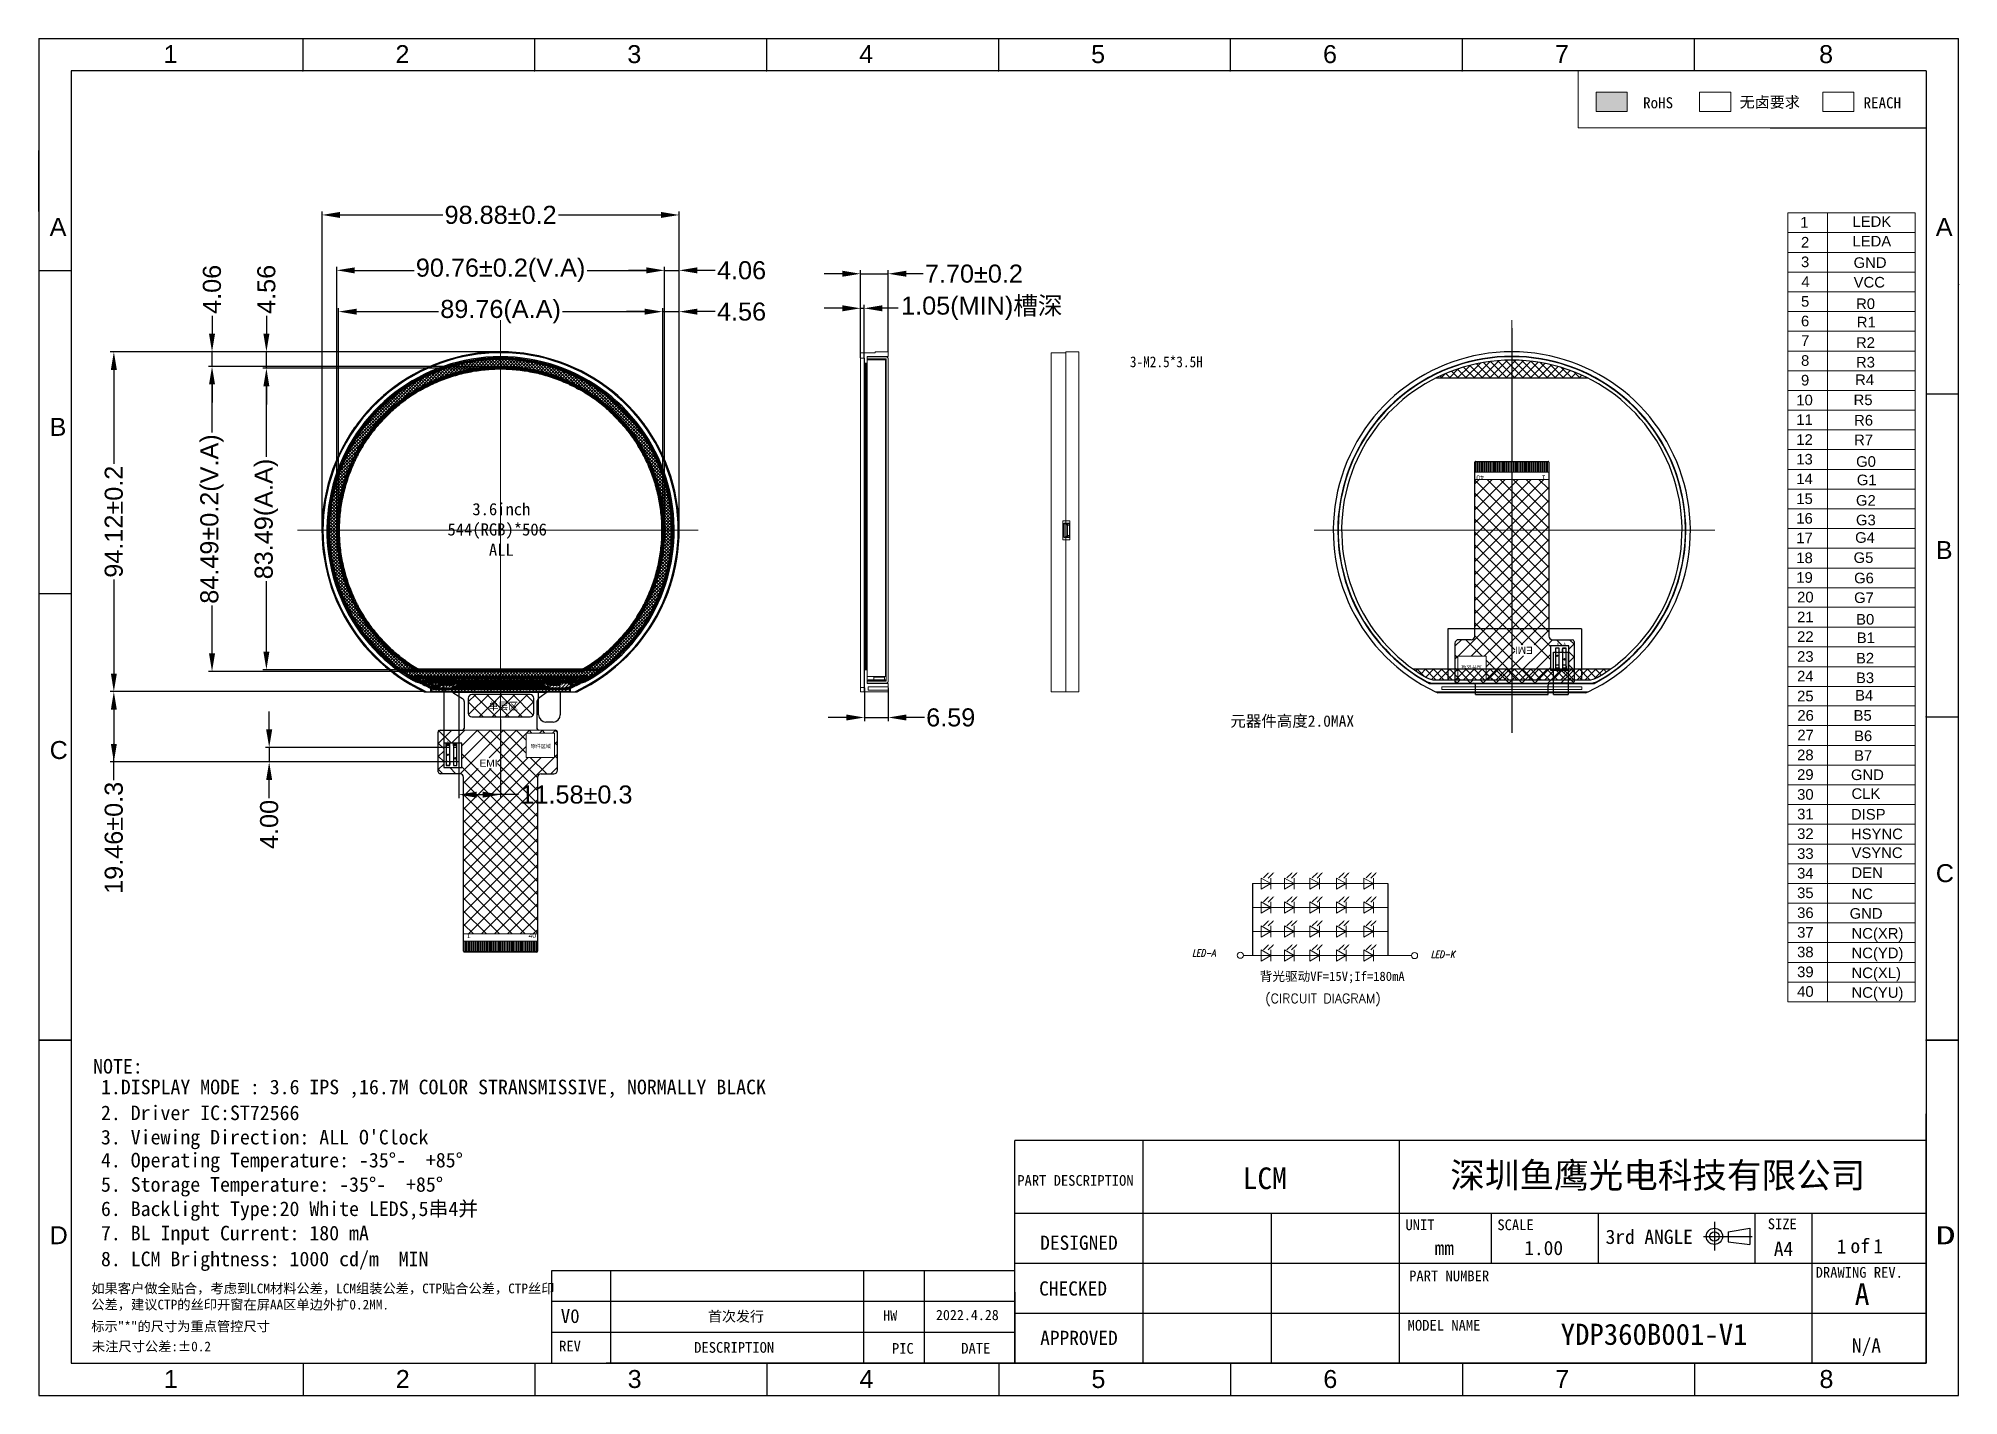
# Model space of a CAD drawing. Header units: millimetres. Extents: x 18626 to 19158, y -7082 to -6706.
import ezdxf
from ezdxf.enums import TextEntityAlignment as Align
from ezdxf.lldxf.tags import DXFTag

# ---------------------------------------------------------------- set-up
doc = ezdxf.new("R2010")
doc.units = ezdxf.units.MM
doc.header["$LTSCALE"] = 10
doc.layers.get('Defpoints').update_dxf_attribs({"lineweight": 13})
for name, color, linetype in [('1', 7, 'Continuous'), ('6文字层', 3, 'Continuous'), ('FPC', 30, 'Continuous'), ('L63', 5, 'Continuous'), ('OBJ-TEXT', 7, 'Continuous'), ('反射片（RD）', 23, 'Continuous'), ('图框', 7, 'Continuous'), ('寸法', 40, 'Continuous')]:
    doc.layers.add(name, color=color, linetype=linetype)
for name, color, linetype, lineweight in [('cnt_frame.drawing', 125, 'Continuous', 100), ('DIE_DIM', 12, 'Continuous', 13), ('DIM', 3, 'Continuous', 13), ('DIM（标注）', 3, 'Continuous', 15), ('FPCB', 30, 'Continuous', 35), ('GATE.drawing', 3, 'Continuous', 100), ('ITO.drawing', 4, 'Continuous', 100), ('L31.drawing', 2, 'Continuous', 100), ('L59.drawing', 110, 'Continuous', 100), ('LAYOUT.drawing', 125, 'Continuous', 100), ('OUTLINE.drawing', 180, 'Continuous', 100), ('TEXT', 2, 'Continuous', 15), ('粗实线层', 7, 'Continuous', 18)]:
    doc.layers.add(name, color=color, linetype=linetype, lineweight=lineweight)
doc.styles.add('C-E02$0$RT', font='romant.shx')
doc.styles.add('H', font='italic.shx', dxfattribs={"width": 0.75})
doc.styles.add('LTCN', font='swisscl.ttf')
doc.styles.get("Standard").update_dxf_attribs({"font": 'arial.ttf', "height": 5})
doc.styles.add('TsaiPress', font='gbenor.shx', dxfattribs={"width": 0.9, "bigfont": 'gbcbig.shx'})
doc.styles.add('ZXQ', font='times.ttf')
doc.styles.add('宋', font='')
doc.styles.add('宋体', font='')
doc.styles.add('标注', font='')
doc.styles.add('黑体', font='')
doc.styles.get('宋').set_extended_font_data('SimSun')
doc.styles.get('宋体').set_extended_font_data('SimSun')
doc.styles.get('标注').set_extended_font_data('Microsoft YaHei')
doc.styles.get('黑体').set_extended_font_data('楷体_GB2312')
tags = doc.linetypes.add('CENTER2', pattern=[1.125, 0.75, -0.125, 0.125, -0.125]).pattern_tags.tags
tags[10:11] = [DXFTag(74, 4), DXFTag(75, 0), DXFTag(340, '0'), DXFTag(46, 1.0), DXFTag(50, 0.0), DXFTag(44, 0.0), DXFTag(45, 0.0)]
tags[8:9] = [DXFTag(74, 4), DXFTag(75, 0), DXFTag(340, '0'), DXFTag(46, 1.0), DXFTag(50, 0.0), DXFTag(44, 0.0), DXFTag(45, 0.0)]
tags[6:7] = [DXFTag(74, 4), DXFTag(75, 0), DXFTag(340, '0'), DXFTag(46, 1.0), DXFTag(50, 0.0), DXFTag(44, 0.0), DXFTag(45, 0.0)]
tags[4:5] = [DXFTag(74, 4), DXFTag(75, 0), DXFTag(340, '0'), DXFTag(46, 1.0), DXFTag(50, 0.0), DXFTag(44, 0.0), DXFTag(45, 0.0)]
doc.dimstyles.new('STANDARD$0', dxfattribs={"dimtxt": 1, "dimasz": 5, "dimexe": 1, "dimexo": 0.1, "dimgap": 0.5, "dimtad": 0, "dimzin": 1, "dimdsep": 46, "dimtxsty": 'Standard', "dimcen": 0.09, "dimclrd": 256, "dimclre": 256, "dimclrt": 256, "dimadec": 0, "dimazin": 2, "dimtfac": 1, "dimtmove": 0, "dimatfit": 3, "dimfxl": 1, "dimtolj": 1, "dimarcsym": 0})

msp = doc.modelspace()

# ---------------------------------------------------------------- texts
at = {"lineweight": 0}
for s, height, p in [('1', 2.94, (19113.984, -6758.367)), ('LEDK', 2.9401, (19128.456, -6758.142)), ('2', 2.94, (19114.203, -6763.874)), ('LEDA', 2.9401, (19128.456, -6763.577)), ('3', 2.94, (19114.213, -6769.309)), ('GND', 2.9401, (19128.782, -6769.515)), ('4', 2.94, (19114.312, -6774.817)), ('VCC', 2.9401, (19128.782, -6774.951)), ('5', 2.94, (19114.22, -6780.253)), ('R0', 2.9401, (19129.467, -6780.902)), ('6', 2.94, (19114.209, -6785.688)), ('R1', 2.9401, (19129.66, -6785.999)), ('7', 2.94, (19114.231, -6791.124)), ('R2', 2.9401, (19129.43, -6791.659)), ('8', 2.94, (19114.22, -6796.631)), ('R3', 2.9401, (19129.43, -6797.095)), ('9', 2.94, (19114.209, -6802.067)), ('R4', 2.9401, (19129.19, -6801.95)), ('10', 2.9401, (19112.911, -6807.574)), ('R5', 2.9401, (19128.774, -6807.518)), ('11', 2.9401, (19112.911, -6813.01)), ('R6', 2.9401, (19128.906, -6813.17)), ('12', 2.9401, (19112.911, -6818.517)), ('R7', 2.9401, (19128.906, -6818.606)), ('13', 2.9401, (19112.911, -6823.953)), ('14', 2.9401, (19112.911, -6829.388)), ('G0', 2.9401, (19129.467, -6824.602)), ('G1', 2.9401, (19129.66, -6829.699)), ('15', 2.9401, (19112.911, -6834.896)), ('16', 2.9401, (19112.911, -6840.332)), ('G2', 2.9401, (19129.43, -6835.359)), ('G4', 2.9401, (19129.19, -6845.65)), ('G3', 2.9401, (19129.43, -6840.795)), ('17', 2.9401, (19112.911, -6845.767)), ('18', 2.9401, (19112.911, -6851.274)), ('G5', 2.9401, (19128.774, -6851.218)), ('19', 2.9401, (19112.911, -6856.71)), ('G6', 2.9401, (19128.906, -6856.87)), ('20', 2.9401, (19113.129, -6862.146)), ('G7', 2.9401, (19128.906, -6862.306)), ('21', 2.9401, (19113.129, -6867.653)), ('B0', 2.9401, (19129.467, -6868.302)), ('22', 2.9401, (19113.129, -6873.089)), ('B1', 2.9401, (19129.66, -6873.399)), ('23', 2.9401, (19113.129, -6878.596)), ('B2', 2.9401, (19129.43, -6879.059)), ('24', 2.9401, (19113.129, -6884.032)), ('B3', 2.9401, (19129.43, -6884.495)), ('25', 2.9401, (19113.129, -6889.539)), ('B4', 2.9401, (19129.19, -6889.35)), ('26', 2.9401, (19113.201, -6894.904)), ('B5', 2.9401, (19128.774, -6894.918)), ('27', 2.9401, (19113.201, -6900.339)), ('B6', 2.9401, (19128.906, -6900.57)), ('28', 2.9401, (19113.129, -6905.846)), ('B7', 2.9401, (19128.906, -6906.006)), ('29', 2.9401, (19113.129, -6911.282)), ('GND', 2.9401, (19128.041, -6911.345)), ('30', 2.9401, (19113.14, -6916.789)), ('CLK', 2.9401, (19128.196, -6916.566)), ('31', 2.9401, (19113.14, -6922.225)), ('DISP', 2.9401, (19128.041, -6922.288)), ('32', 2.9401, (19113.14, -6927.661)), ('HSYNC', 2.9401, (19128.041, -6927.724)), ('33', 2.9401, (19113.14, -6933.168)), ('VSYNC', 2.9401, (19128.196, -6932.944)), ('34', 2.9401, (19113.129, -6938.604)), ('DEN', 2.9401, (19128.196, -6938.451)), ('35', 2.9401, (19113.129, -6944.039)), ('NC', 2.9401, (19128.196, -6944.315)), ('36', 2.9401, (19113.14, -6949.546)), ('GND', 2.9401, (19127.678, -6949.744)), ('37', 2.9401, (19113.14, -6954.982)), ('NC(XR)', 2.9401, (19128.196, -6955.258)), ('38', 2.9401, (19113.129, -6960.418)), ('NC(YD)', 2.9401, (19128.196, -6960.694)), ('39', 2.9401, (19113.14, -6965.925)), ('NC(XL)', 2.9401, (19128.196, -6966.201)), ('40', 2.9401, (19113.14, -6971.361)), ('NC(YU)', 2.9401, (19128.196, -6971.637))]:
    msp.add_text(s, height=height, dxfattribs=at).set_placement(p)
at = {"color": 4, "linetype": 'Continuous', "style": '宋体'}
for s, height, p in [('PART DESCRIPTION', 2.95978, (18897.206, -7023.694)), ('UNIT', 2.9598, (19004.681, -7035.982)), ('SCALE', 2.9598, (19030.135, -7035.982)), ('SIZE', 2.9598, (19104.998, -7035.727)), ('3rd ANGLE', 3.9464, (19060.104, -7039.802)), ('PART NUMBER', 2.95978, (19005.711, -7050.129)), ('DRAWING REV.', 2.95978, (19118.262, -7049.151)), ('MODEL NAME', 2.9598, (19005.303, -7063.812))]:
    msp.add_text(s, height=height, dxfattribs=at).set_placement(p)
at = {"color": 1, "linetype": 'Continuous', "style": '宋体'}
for s, height, p in [('LCM ', 5.9936, (18967.767, -7024.615)), ('A', 5.994, (19131.131, -7056.677)), ('V0', 3.8359, (18773.414, -7061.694))]:
    msp.add_text(s, height=height, dxfattribs=at).set_placement(p, align=Align.CENTER)
at = {"color": 4, "linetype": 'Continuous', "style": '宋体'}
for s, height, p in [('DESIGNED', 3.9464, (18914.286, -7041.427)), ('1.00', 3.9464, (19042.961, -7042.888)), ('A4', 3.9464, (19109.368, -7043.127)), ('1', 3.946, (19125.441, -7042.474)), ('of', 3.9464, (19130.595, -7042.319)), ('1', 3.946, (19135.578, -7042.399)), ('mm', 3.9464, (19015.435, -7042.888)), ('CHECKED', 3.9464, (18912.652, -7054.108)), ('APPROVED', 3.9464, (18914.286, -7067.793)), ('N/A', 3.9464, (19132.333, -7069.912)), ('REV', 2.9598, (18773.363, -7069.568)), ('DESCRIPTION', 2.95978, (18818.816, -7069.941)), ('DATE', 2.9598, (18885.719, -7070.161))]:
    msp.add_text(s, height=height, dxfattribs=at).set_placement(p, align=Align.CENTER)
at = {"color": 1}
for s, style, p in [('首次发行', '宋体', (18811.564, -7061.273)), ('HW', '宋体', (18860.08, -7061.016)), (' 2022.4.28', '宋', (18872.752, -7060.894))]:
    msp.add_text(s, height=2.8418, dxfattribs=dict(at, style=style)).set_placement(p)
at = {"color": 4, "linetype": 'Continuous', "style": '宋体'}
msp.add_text('PIC', height=2.9598, rotation=0.26479, dxfattribs=at).set_placement((18865.531, -7070.208), align=Align.CENTER)
at = {"color": 4, "linetype": 'ByBlock', "lineweight": 0, "insert": (18739.445, -6834.633), "char_height": 3.3712, "width": 34.6588, "attachment_point": 1, "style": '宋体'}
msp.add_mtext('   3.6inch\\P544(RGB)*506\\P     ALL', dxfattribs=at)
at = {"color": 2, "attachment_point": 1}
for s, insert, char_height, width, style in [('{\\fSimSun|b1|i0|c134|p2;\\C4;深圳鱼鹰光电科技有限公司}', (19017.101, -7017.264), 7.02, 138.09268, '黑体'), ('\\pi17.67;{\\C1;YDP360B001-V1}', (19030, -7061.899), 5.85, 75.87234, '宋体')]:
    msp.add_mtext(s, dxfattribs=dict(at, insert=insert, char_height=char_height, width=width, style=style))
at = {"layer": 'DIE_DIM', "linetype": 'ByBlock', "insert": (18928.379, -6794.016), "char_height": 3, "width": 16.281, "attachment_point": 1, "style": 'TsaiPress'}
msp.add_mtext('{\\fKaiTi|b0|i0|c134|p49;3-M2.5*3.5H}', dxfattribs=at)
at = {"layer": 'DIM', "color": 7, "linetype": 'ByBlock', "style": 'H', "width": 0.75}
msp.add_text('LED-K', height=1.9777, dxfattribs=at).set_placement((19011.783, -6960.567, 0))
at = {"layer": 'DIM', "color": 3, "lineweight": 15, "attachment_point": 1}
for s, insert, char_height, width in [('{\\fFangSong_GB2312|b0|i0|c134|p49;RoHS}', (19070.492, -6722.258), 3.05405, 78.40508), ('\\fSimSun|b0|i0|c134|p0;无卤要求', (19097.237, -6722.077), 3.054, 51.66008), ('{\\fFangSong_GB2312|b0|i0|c134|p49;REACH}', (19131.533, -6722.258), 3.05405, 31.02228)]:
    msp.add_mtext(s, dxfattribs=dict(at, insert=insert, char_height=char_height, width=width))
at = {"layer": 'FPCB', "color": 0, "lineweight": 5, "char_height": 0.75, "width": 0.75, "style": 'LTCN'}
for s, insert, attachment_point in [('K', (19046.614, -6873.285), 1), ('A', (19048.447, -6873.275), 1), ('A', (18739.83, -6901.204), 3), ('K', (18741.663, -6901.214), 3)]:
    msp.add_mtext(s, dxfattribs=dict(at, insert=insert, attachment_point=attachment_point))
at = {"layer": 'L63', "color": 7, "lineweight": 5, "style": '宋体'}
for s, height, p in [('NOTE:', 4.0394, (18641.321, -6992.626)), ('1.DISPLAY MODE : 3.6 IPS ,16.7M COLOR STRANSMISSIVE, NORMALLY BLACK', 4.03944, (18643.501, -6998.358)), ('   2. Driver IC:ST72566', 4.03944, (18635.243, -7005.517)), ("   3. Viewing Direction: ALL O'Clock", 4.03944, (18635.243, -7012.25)), ('   4. Operating Temperature: -35°-  +85°', 4.03944, (18635.243, -7018.612)), ('   5. Storage Temperature: -35°-  +85°', 4.03944, (18635.243, -7025.344)), ('   6. Backlight Type:20 White LEDS,5串4并', 4.03944, (18635.243, -7032.077)), ('   7. BL Input Current: 180 mA ', 4.03944, (18635.243, -7038.809)), ('   8. LCM Brightness: 1000 cd/m  MIN', 4.03944, (18635.243, -7045.968))]:
    msp.add_text(s, height=height, dxfattribs=at).set_placement(p)
at = {"layer": 'OBJ-TEXT', "color": 1, "style": '宋体'}
msp.add_text('元器件高度2.0MAX', height=3.14348, dxfattribs=at).set_placement((18973.336, -6896.563), align=Align.CENTER)
at = {"layer": 'TEXT', "color": 7, "linetype": 'ByBlock', "style": 'H', "width": 0.75}
msp.add_text('LED-A', height=1.9777, dxfattribs=at).set_placement((18945.691, -6960.217, 0))
at = {"layer": '反射片（RD）', "color": 4, "style": 'C-E02$0$RT'}
msp.add_text('(CIRCUIT DIAGRAM)', height=2.5605, dxfattribs=at).set_placement((18965.833, -6973.089))
at = {"layer": '反射片（RD）', "color": 4, "insert": (18964.359, -6964.402), "char_height": 2.5605, "width": 54.39389, "attachment_point": 1, "style": 'C-E02$0$RT'}
msp.add_mtext('\\fSimSun|b0|i0|c134|p2;背光驱动VF=15V;If=180mA', dxfattribs=at)
at = {"layer": '图框'}
for s, p in [('1', (18660.83, -6712.795)), ('2', (18725.037, -6712.795)), ('3', (18789.244, -6712.795)), ('4', (18853.451, -6712.795)), ('5', (18917.658, -6712.795)), ('6', (18981.865, -6712.795)), ('7', (19046.071, -6712.795)), ('8', (19119.227, -6712.795)), ('A', (18629.287, -6760.635)), ('A', (19151.539, -6760.635)), ('B', (18629.287, -6816.02)), ('B', (19151.539, -6850.122)), ('C', (18629.287, -6905.506)), ('C', (19151.539, -6939.609)), ('D', (18629.287, -7039.87)), ('D', (19151.539, -7039.87)), ('D', (19151.89, -7039.87)), ('1', (18660.919, -7079.691)), ('2', (18725.126, -7079.691)), ('3', (18789.333, -7079.691)), ('4', (18853.539, -7079.691)), ('5', (18917.746, -7079.691)), ('6', (18981.953, -7079.691)), ('7', (19046.16, -7079.691)), ('8', (19119.315, -7079.691))]:
    msp.add_text(s, height=4.971, dxfattribs=at).set_placement(p)
at = {"layer": '图框', "color": 4, "lineweight": 15, "width": 129.22122, "attachment_point": 1}
for s, insert, char_height in [('\\fSimSun|b0|i0|c134|p0;如果客户做全贴合，考虑到LCM材料公差，LCM组装公差，CTP贴合公差，CTP丝印公差，建议CTP的丝印开窗在屏AA区单边外扩0.2MM.', (18640.813, -7050.779), 2.6876), ('{\\fSimSun|b0|i0|c134|p54;标示"*"的尺寸为重点管控尺寸}', (18640.792, -7061.272), 2.68764), ('\\fSimSun|b0|i0|c134|p0;未注尺寸公差:%%P0.2', (18640.988, -7066.841), 2.6876)]:
    msp.add_mtext(s, dxfattribs=dict(at, insert=insert, char_height=char_height))

# ---------------------------------------------------------------- blocks, each defined once
blk = doc.blocks.new('*D28')
at = {"layer": 'Defpoints', "linetype": 'ByBlock', "transparency": 16777216}
for p in [(18709.26, -6842.18), (18799.02, -6842.18)]:
    blk.add_point(p, dxfattribs=at)
at = {"layer": 'DIM（标注）', "linetype": 'ByBlock', "lineweight": -2, "transparency": 16777216}
for p, q in [((18709.26, -6842.08), (18709.26, -6780.63)), ((18714.26, -6781.63), (18736.94, -6781.63)), ((18771.33, -6781.63), (18794.02, -6781.63)), ((18799.02, -6842.08), (18799.02, -6780.63))]:
    blk.add_line(p, q, dxfattribs=at)
at = {"layer": 'DIM（标注）', "linetype": 'ByBlock', "transparency": 16777216}
for points in [[(18709.26, -6781.63), (18714.26, -6782.46), (18714.26, -6780.8)], [(18799.02, -6781.63), (18794.02, -6782.46), (18794.02, -6780.8)]]:
    blk.add_solid(points, dxfattribs=at)
at = {"layer": 'DIM（标注）', "linetype": 'ByBlock', "transparency": 16777216, "insert": (18754.14, -6781.63), "char_height": 5, "attachment_point": 5}
blk.add_mtext('\\A1;89.76(A.A)', dxfattribs=at)
blk = doc.blocks.new('*D29')
at = {"layer": 'Defpoints', "linetype": 'ByBlock', "transparency": 16777216}
for p in [(18754.14, -6797.3), (18731.26, -6880.79)]:
    blk.add_point(p, dxfattribs=at)
at = {"layer": 'DIM（标注）', "linetype": 'ByBlock', "lineweight": -2, "transparency": 16777216}
for p, q in [((18754.04, -6797.3), (18688.3, -6797.3)), ((18689.3, -6821.85), (18689.3, -6802.3)), ((18689.3, -6875.79), (18689.3, -6856.24)), ((18731.16, -6880.79), (18688.3, -6880.79))]:
    blk.add_line(p, q, dxfattribs=at)
at = {"layer": 'DIM（标注）', "linetype": 'ByBlock', "transparency": 16777216}
for points in [[(18689.3, -6797.3), (18690.13, -6802.3), (18688.47, -6802.3)], [(18689.3, -6880.79), (18690.13, -6875.79), (18688.47, -6875.79)]]:
    blk.add_solid(points, dxfattribs=at)
at = {"layer": 'DIM（标注）', "linetype": 'ByBlock', "transparency": 16777216, "insert": (18689.3, -6839.05), "char_height": 5, "attachment_point": 5, "rotation": 90}
blk.add_mtext('\\A1;83.49(A.A)', dxfattribs=at)
blk = doc.blocks.new('*D30')
at = {"layer": 'Defpoints', "linetype": 'ByBlock', "transparency": 16777216}
for p in [(18853.78, -6793), (18861.48, -6792.74)]:
    blk.add_point(p, dxfattribs=at)
at = {"layer": 'DIM（标注）', "linetype": 'ByBlock', "lineweight": -2, "transparency": 16777216}
for p, q in [((18848.78, -6771.13), (18843.78, -6771.13)), ((18853.78, -6792.9), (18853.78, -6770.13)), ((18853.78, -6771.13), (18861.48, -6771.13)), ((18861.48, -6792.64), (18861.48, -6770.13)), ((18871.13, -6771.13), (18866.48, -6771.13)), ((18853.78, -6793), (18853.78, -6793))]:
    blk.add_line(p, q, dxfattribs=at)
at = {"layer": 'DIM（标注）', "linetype": 'ByBlock', "transparency": 16777216}
for points in [[(18853.78, -6771.13), (18848.78, -6771.96), (18848.78, -6770.3)], [(18861.48, -6771.13), (18866.48, -6771.96), (18866.48, -6770.3)]]:
    blk.add_solid(points, dxfattribs=at)
at = {"layer": 'DIM（标注）', "linetype": 'ByBlock', "transparency": 16777216, "insert": (18885.2, -6771.13), "char_height": 5, "attachment_point": 5}
blk.add_mtext('\\A1;7.70%%p0.2', dxfattribs=at)
blk = doc.blocks.new('*D31')
at = {"layer": 'Defpoints', "linetype": 'ByBlock', "transparency": 16777216}
for p in [(18704.7, -6842.18), (18803.58, -6842.18)]:
    blk.add_point(p, dxfattribs=at)
at = {"layer": 'DIM（标注）', "linetype": 'ByBlock', "lineweight": -2, "transparency": 16777216}
for p, q in [((18704.7, -6842.08), (18704.7, -6753.85)), ((18709.7, -6754.85), (18738.13, -6754.85)), ((18770.15, -6754.85), (18798.58, -6754.85)), ((18803.58, -6842.08), (18803.58, -6753.85))]:
    blk.add_line(p, q, dxfattribs=at)
at = {"layer": 'DIM（标注）', "linetype": 'ByBlock', "transparency": 16777216}
for points in [[(18704.7, -6754.85), (18709.7, -6755.68), (18709.7, -6754.02)], [(18803.58, -6754.85), (18798.58, -6755.68), (18798.58, -6754.02)]]:
    blk.add_solid(points, dxfattribs=at)
at = {"layer": 'DIM（标注）', "linetype": 'ByBlock', "transparency": 16777216, "insert": (18754.14, -6754.85), "char_height": 5, "attachment_point": 5}
blk.add_mtext('\\A1;98.88%%p0.2', dxfattribs=at)
blk = doc.blocks.new('*D32')
at = {"layer": 'Defpoints', "linetype": 'ByBlock', "transparency": 16777216}
for p in [(18754.14, -6792.74), (18732.97, -6886.86)]:
    blk.add_point(p, dxfattribs=at)
at = {"layer": 'DIM（标注）', "linetype": 'ByBlock', "lineweight": -2, "transparency": 16777216}
for p, q in [((18754.04, -6792.74), (18646.06, -6792.74)), ((18647.06, -6797.74), (18647.06, -6823.79)), ((18647.06, -6855.82), (18647.06, -6881.86)), ((18732.87, -6886.86), (18646.06, -6886.86))]:
    blk.add_line(p, q, dxfattribs=at)
at = {"layer": 'DIM（标注）', "linetype": 'ByBlock', "transparency": 16777216}
for points in [[(18647.06, -6792.74), (18646.23, -6797.74), (18647.89, -6797.74)], [(18647.06, -6886.86), (18646.23, -6881.86), (18647.89, -6881.86)]]:
    blk.add_solid(points, dxfattribs=at)
at = {"layer": 'DIM（标注）', "linetype": 'ByBlock', "transparency": 16777216, "insert": (18647.06, -6839.8), "char_height": 5, "attachment_point": 5, "rotation": 90}
blk.add_mtext('\\A1;94.12%%p0.2', dxfattribs=at)
blk = doc.blocks.new('et_pad')
at = {"layer": 'GATE.drawing', "color": 3, "linetype": 'Continuous', "lineweight": 100}
blk.add_lwpolyline([(140, -100), (150, -90), (150, 240), (140, 250), (-140, 250), (-150, 240), (-150, -90), (-140, -100)], close=True, dxfattribs=at)
at = {"layer": 'OUTLINE.drawing', "color": 180, "linetype": 'Continuous', "lineweight": 100}
blk.add_lwpolyline([(140, -100), (150, -90), (150, 240), (140, 250), (-140, 250), (-150, 240), (-150, -90), (-140, -100)], close=True, dxfattribs=at)
blk = doc.blocks.new('fpc_pad')
at = {"layer": 'OUTLINE.drawing', "color": 180, "linetype": 'Continuous', "lineweight": 100}
blk.add_lwpolyline([(0, 0), (80, 0), (80, 500), (0, 500)], close=True, dxfattribs=at)
blk = doc.blocks.new('fpc_pad_dummy')
at = {"layer": 'ITO.drawing', "color": 4, "linetype": 'Continuous', "lineweight": 100}
blk.add_lwpolyline([(-0.25, -0.25), (80.25, -0.25), (80.25, 500.25), (-0.25, 500.25)], close=True, dxfattribs=at)
at = {"layer": 'OUTLINE.drawing', "color": 180, "linetype": 'Continuous', "lineweight": 100}
blk.add_lwpolyline([(0, 0), (80, 0), (80, 500), (0, 500)], close=True, dxfattribs=at)
blk = doc.blocks.new('fpc_mark')
at = {"layer": 'GATE.drawing', "color": 3, "linetype": 'Continuous', "lineweight": 100}
blk.add_lwpolyline([(200, 300), (100, 300), (100, 200), (0, 200), (0, 100), (100, 100), (100, 0), (200, 0), (200, 100), (600, 100), (600, 200), (200, 200)], close=True, dxfattribs=at)
blk = doc.blocks.new('ic_mark')
h = blk.add_hatch(color=3)
h.dxf.hatch_style = 1
h.paths.add_polyline_path([(-45, -15), (-45, 15), (-15, 15), (-15, 45), (15, 45), (15, 15), (45, 15), (45, -15), (15, -15), (15, -45), (-15, -45), (-15, -15)])
h.paths.add_polyline_path([(-45, 45), (-45, 20), (-20, 20), (-20, 45)])
at = {"layer": 'GATE.drawing', "color": 3, "linetype": 'Continuous', "lineweight": 100}
for points in [[(-45, 20), (-20, 20), (-20, 45), (-45, 45)], [(-15, 45), (15, 45), (15, 15), (45, 15), (45, -15), (15, -15), (15, -45), (-15, -45), (-15, -15), (-45, -15), (-45, 15), (-15, 15)]]:
    blk.add_lwpolyline(points, close=True, dxfattribs=at)
blk = doc.blocks.new('ic_new_RMARK')
at = {"layer": 'L31.drawing', "color": 2, "linetype": 'Continuous', "lineweight": 100}
for points in [[(-15, -45), (-15, -15), (-45, -15), (-45, 15), (-15, 15), (-15, 45), (15, 45), (15, 15), (45, 15), (45, -15), (15, -15), (15, -45)], [(20, 20), (45, 20), (45, 45), (20, 45)]]:
    blk.add_lwpolyline(points, close=True, dxfattribs=at)
at = {"layer": 'L59.drawing', "color": 110, "linetype": 'Continuous', "lineweight": 100}
blk.add_lwpolyline([(-55, -55), (55, -55), (55, 55), (-55, 55)], close=True, dxfattribs=at)
blk = doc.blocks.new('ic_new_LMARK')
at = {"layer": 'L31.drawing', "color": 2, "linetype": 'Continuous', "lineweight": 100}
for points in [[(-15, -45), (-15, -15), (-45, -15), (-45, 15), (-15, 15), (-15, 45), (15, 45), (15, 15), (45, 15), (45, -15), (15, -15), (15, -45)], [(-45, 20), (-20, 20), (-20, 45), (-45, 45)]]:
    blk.add_lwpolyline(points, close=True, dxfattribs=at)
at = {"layer": 'L59.drawing', "color": 110, "linetype": 'Continuous', "lineweight": 100}
blk.add_lwpolyline([(-55, -55), (55, -55), (55, 55), (-55, 55)], close=True, dxfattribs=at)
blk = doc.blocks.new('cogag')
at = {"layer": 'DIM（标注）', "color": 1}
for p, q in [((16521.01, -6960.38), (16521.01, -7051.84)), ((16473.43, -7007.96), (16568.59, -7007.96))]:
    blk.add_line(p, q, dxfattribs=at)
at = {"layer": 'GATE.drawing', "color": 3, "linetype": 'Continuous', "lineweight": 100}
for points in [[(16497.2, -7048.87), (16497.68, -7049.14), (16498.11, -7049.38), (16498.7, -7049.38), (16498.7, -7048.58), (16497.86, -7048.58), (16497.86, -7048.73), (16497.96, -7048.73), (16497.96, -7048.93), (16497.76, -7048.93), (16497.76, -7048.73), (16497.86, -7048.73), (16497.86, -7048.58), (16497.2, -7048.58)], [(16497.81, -7048.88), (16497.91, -7048.88), (16497.91, -7048.78), (16497.81, -7048.78)], [(16501.68, -7049.81), (16501.48, -7049.81), (16501.48, -7049.61), (16501.38, -7049.61), (16501.38, -7049.81), (16501.18, -7049.81), (16501.18, -7049.91), (16501.38, -7049.91), (16501.38, -7050.11), (16501.48, -7050.11), (16501.48, -7049.91), (16501.68, -7049.91)], [(16503.96, -7051.06), (16503.97, -7051.06), (16503.97, -7051.06), (16503.98, -7051.06), (16503.98, -7051.05), (16503.98, -7051.04), (16503.98, -7049.18), (16503.98, -7049.18), (16503.98, -7049.17), (16503.97, -7049.17), (16503.97, -7049.16), (16503.96, -7049.16), (16502.1, -7049.16), (16502.1, -7049.16), (16502.09, -7049.17), (16502.09, -7049.17), (16502.08, -7049.18), (16502.08, -7049.18), (16502.08, -7051.04), (16502.08, -7051.05), (16502.09, -7051.06), (16502.09, -7051.06), (16502.1, -7051.06), (16502.1, -7051.06)], [(16540.33, -7049.81), (16540.53, -7049.81), (16540.53, -7049.61), (16540.63, -7049.61), (16540.63, -7049.81), (16540.83, -7049.81), (16540.83, -7049.91), (16540.63, -7049.91), (16540.63, -7050.11), (16540.53, -7050.11), (16540.53, -7049.91), (16540.33, -7049.91)], [(16544.81, -7048.87), (16544.34, -7049.14), (16543.91, -7049.38), (16543.31, -7049.38), (16543.31, -7048.58), (16544.16, -7048.58), (16544.16, -7048.73), (16544.06, -7048.73), (16544.06, -7048.93), (16544.26, -7048.93), (16544.26, -7048.73), (16544.16, -7048.73), (16544.16, -7048.58), (16544.81, -7048.58)], [(16544.21, -7048.88), (16544.11, -7048.88), (16544.11, -7048.78), (16544.21, -7048.78)]]:
    blk.add_lwpolyline(points, close=True, dxfattribs=at)
at = {"layer": 'ITO.drawing', "color": 4, "linetype": 'Continuous', "lineweight": 100}
for points in [[(16497.99, -7048.43), (16497.2, -7048.43), (16497.2, -7048.87), (16497.68, -7049.14), (16498.11, -7049.38), (16498.7, -7049.38), (16498.7, -7048.47)], [(16544.02, -7048.43), (16544.81, -7048.43), (16544.81, -7048.87), (16544.34, -7049.14), (16543.91, -7049.38), (16543.31, -7049.38), (16543.31, -7048.47)]]:
    blk.add_lwpolyline(points, close=True, dxfattribs=at)
at = {"layer": 'L59.drawing', "color": 110, "linetype": 'Continuous', "lineweight": 100}
blk.add_lwpolyline([(16532.91, -7050.64), (16509.11, -7050.64), (16509.11, -7049.79), (16532.91, -7049.79)], close=True, dxfattribs=at)
at = {"layer": 'LAYOUT.drawing', "color": 125, "linetype": 'Continuous', "lineweight": 100}
for p, q in [((16500.66, -6964.95), (16500.14, -6965.2)), ((16500.66, -6964.95), (16500.14, -6965.2)), ((16501.19, -6964.71), (16500.66, -6964.95)), ((16501.19, -6964.71), (16500.66, -6964.95)), ((16501.73, -6964.47), (16501.19, -6964.71)), ((16501.73, -6964.47), (16501.19, -6964.71)), ((16502.26, -6964.23), (16501.73, -6964.47)), ((16502.26, -6964.23), (16501.73, -6964.47)), ((16502.8, -6964.01), (16502.26, -6964.23)), ((16502.8, -6964.01), (16502.26, -6964.23)), ((16503.34, -6963.79), (16502.8, -6964.01)), ((16503.34, -6963.79), (16502.8, -6964.01)), ((16503.88, -6963.57), (16503.34, -6963.79)), ((16503.88, -6963.57), (16503.34, -6963.79)), ((16504.43, -6963.36), (16503.88, -6963.57)), ((16504.43, -6963.36), (16503.88, -6963.57)), ((16504.98, -6963.16), (16504.43, -6963.36)), ((16504.98, -6963.16), (16504.43, -6963.36)), ((16505.53, -6962.97), (16504.98, -6963.16)), ((16505.53, -6962.97), (16504.98, -6963.16)), ((16506.08, -6962.78), (16505.53, -6962.97)), ((16506.08, -6962.78), (16505.53, -6962.97)), ((16506.64, -6962.61), (16506.08, -6962.78)), ((16506.64, -6962.61), (16506.08, -6962.78)), ((16507.2, -6962.43), (16506.64, -6962.61)), ((16507.2, -6962.43), (16506.64, -6962.61)), ((16507.76, -6962.27), (16507.2, -6962.43)), ((16507.76, -6962.27), (16507.2, -6962.43)), ((16508.32, -6962.11), (16507.76, -6962.27)), ((16508.32, -6962.11), (16507.76, -6962.27)), ((16508.88, -6961.95), (16508.32, -6962.11)), ((16508.88, -6961.95), (16508.32, -6962.11)), ((16509.45, -6961.81), (16508.88, -6961.95)), ((16509.45, -6961.81), (16508.88, -6961.95)), ((16510.01, -6961.67), (16509.45, -6961.81)), ((16510.01, -6961.67), (16509.45, -6961.81)), ((16510.58, -6961.54), (16510.01, -6961.67)), ((16510.58, -6961.54), (16510.01, -6961.67)), ((16511.15, -6961.42), (16510.58, -6961.54)), ((16511.15, -6961.42), (16510.58, -6961.54)), ((16511.73, -6961.3), (16511.15, -6961.42)), ((16511.73, -6961.3), (16511.15, -6961.42)), ((16512.3, -6961.19), (16511.73, -6961.3)), ((16512.3, -6961.19), (16511.73, -6961.3)), ((16512.87, -6961.08), (16512.3, -6961.19)), ((16512.87, -6961.08), (16512.3, -6961.19)), ((16513.45, -6960.99), (16512.87, -6961.08)), ((16513.45, -6960.99), (16512.87, -6961.08)), ((16514.03, -6960.9), (16513.45, -6960.99)), ((16514.03, -6960.9), (16513.45, -6960.99)), ((16514.6, -6960.82), (16514.03, -6960.9)), ((16514.6, -6960.82), (16514.03, -6960.9)), ((16515.18, -6960.74), (16514.6, -6960.82)), ((16515.18, -6960.74), (16514.6, -6960.82)), ((16515.76, -6960.67), (16515.18, -6960.74)), ((16515.76, -6960.67), (16515.18, -6960.74)), ((16516.34, -6960.61), (16515.76, -6960.67)), ((16516.34, -6960.61), (16515.76, -6960.67)), ((16516.93, -6960.56), (16516.34, -6960.61)), ((16516.93, -6960.56), (16516.34, -6960.61)), ((16517.51, -6960.51), (16516.93, -6960.56)), ((16517.51, -6960.51), (16516.93, -6960.56)), ((16518.09, -6960.47), (16517.51, -6960.51)), ((16518.09, -6960.47), (16517.51, -6960.51)), ((16518.67, -6960.44), (16518.09, -6960.47)), ((16518.67, -6960.44), (16518.09, -6960.47)), ((16519.26, -6960.42), (16518.67, -6960.44)), ((16519.26, -6960.42), (16518.67, -6960.44)), ((16519.84, -6960.4), (16519.26, -6960.42)), ((16519.84, -6960.4), (16519.26, -6960.42)), ((16520.42, -6960.39), (16519.84, -6960.4)), ((16520.42, -6960.39), (16519.84, -6960.4)), ((16521.01, -6960.38), (16520.42, -6960.39)), ((16521.01, -6960.38), (16520.42, -6960.39)), ((16521.59, -6960.39), (16521.01, -6960.38)), ((16521.59, -6960.39), (16521.01, -6960.38)), ((16522.18, -6960.4), (16521.59, -6960.39)), ((16522.18, -6960.4), (16521.59, -6960.39)), ((16522.76, -6960.42), (16522.18, -6960.4)), ((16522.76, -6960.42), (16522.18, -6960.4)), ((16523.34, -6960.44), (16522.76, -6960.42)), ((16523.34, -6960.44), (16522.76, -6960.42)), ((16523.93, -6960.47), (16523.34, -6960.44)), ((16523.93, -6960.47), (16523.34, -6960.44)), ((16524.51, -6960.51), (16523.93, -6960.47)), ((16524.51, -6960.51), (16523.93, -6960.47)), ((16525.09, -6960.56), (16524.51, -6960.51)), ((16525.09, -6960.56), (16524.51, -6960.51)), ((16525.67, -6960.61), (16525.09, -6960.56)), ((16525.67, -6960.61), (16525.09, -6960.56)), ((16526.25, -6960.67), (16525.67, -6960.61)), ((16526.25, -6960.67), (16525.67, -6960.61)), ((16526.83, -6960.74), (16526.25, -6960.67)), ((16526.83, -6960.74), (16526.25, -6960.67)), ((16527.41, -6960.82), (16526.83, -6960.74)), ((16527.41, -6960.82), (16526.83, -6960.74)), ((16527.99, -6960.9), (16527.41, -6960.82)), ((16527.99, -6960.9), (16527.41, -6960.82)), ((16528.57, -6960.99), (16527.99, -6960.9)), ((16528.57, -6960.99), (16527.99, -6960.9)), ((16529.14, -6961.08), (16528.57, -6960.99)), ((16529.14, -6961.08), (16528.57, -6960.99)), ((16529.72, -6961.19), (16529.14, -6961.08)), ((16529.72, -6961.19), (16529.14, -6961.08)), ((16530.29, -6961.3), (16529.72, -6961.19)), ((16530.29, -6961.3), (16529.72, -6961.19)), ((16530.86, -6961.42), (16530.29, -6961.3)), ((16530.86, -6961.42), (16530.29, -6961.3)), ((16531.43, -6961.54), (16530.86, -6961.42)), ((16531.43, -6961.54), (16530.86, -6961.42)), ((16532, -6961.67), (16531.43, -6961.54)), ((16532, -6961.67), (16531.43, -6961.54)), ((16532.57, -6961.81), (16532, -6961.67)), ((16532.57, -6961.81), (16532, -6961.67)), ((16533.13, -6961.95), (16532.57, -6961.81)), ((16533.13, -6961.95), (16532.57, -6961.81)), ((16533.7, -6962.11), (16533.13, -6961.95)), ((16533.7, -6962.11), (16533.13, -6961.95)), ((16534.26, -6962.27), (16533.7, -6962.11)), ((16534.26, -6962.27), (16533.7, -6962.11)), ((16534.82, -6962.43), (16534.26, -6962.27)), ((16534.82, -6962.43), (16534.26, -6962.27)), ((16535.38, -6962.61), (16534.82, -6962.43)), ((16535.38, -6962.61), (16534.82, -6962.43)), ((16535.93, -6962.78), (16535.38, -6962.61)), ((16535.93, -6962.78), (16535.38, -6962.61)), ((16536.49, -6962.97), (16535.93, -6962.78)), ((16536.49, -6962.97), (16535.93, -6962.78)), ((16537.04, -6963.16), (16536.49, -6962.97)), ((16537.04, -6963.16), (16536.49, -6962.97)), ((16537.59, -6963.36), (16537.04, -6963.16)), ((16537.59, -6963.36), (16537.04, -6963.16)), ((16538.13, -6963.57), (16537.59, -6963.36)), ((16538.13, -6963.57), (16537.59, -6963.36)), ((16538.68, -6963.79), (16538.13, -6963.57)), ((16538.68, -6963.79), (16538.13, -6963.57)), ((16539.22, -6964.01), (16538.68, -6963.79)), ((16539.22, -6964.01), (16538.68, -6963.79)), ((16539.75, -6964.23), (16539.22, -6964.01)), ((16539.75, -6964.23), (16539.22, -6964.01)), ((16540.29, -6964.47), (16539.75, -6964.23)), ((16540.29, -6964.47), (16539.75, -6964.23)), ((16540.82, -6964.71), (16540.29, -6964.47)), ((16540.82, -6964.71), (16540.29, -6964.47)), ((16541.35, -6964.95), (16540.82, -6964.71)), ((16541.35, -6964.95), (16540.82, -6964.71)), ((16541.88, -6965.2), (16541.35, -6964.95)), ((16541.88, -6965.2), (16541.35, -6964.95)), ((16492.2, -6970.1), (16491.74, -6970.45)), ((16492.2, -6970.1), (16491.74, -6970.45)), ((16492.66, -6969.75), (16492.2, -6970.1)), ((16492.66, -6969.75), (16492.2, -6970.1)), ((16493.14, -6969.4), (16492.66, -6969.75)), ((16493.14, -6969.4), (16492.66, -6969.75)), ((16493.61, -6969.06), (16493.14, -6969.4)), ((16493.61, -6969.06), (16493.14, -6969.4)), ((16494.09, -6968.73), (16493.61, -6969.06)), ((16494.09, -6968.73), (16493.61, -6969.06)), ((16494.57, -6968.4), (16494.09, -6968.73)), ((16494.57, -6968.4), (16494.09, -6968.73)), ((16495.06, -6968.08), (16494.57, -6968.4)), ((16495.06, -6968.08), (16494.57, -6968.4)), ((16495.55, -6967.77), (16495.06, -6968.08)), ((16495.55, -6967.77), (16495.06, -6968.08)), ((16496.05, -6967.46), (16495.55, -6967.77)), ((16496.05, -6967.46), (16495.55, -6967.77)), ((16496.55, -6967.15), (16496.05, -6967.46)), ((16496.55, -6967.15), (16496.05, -6967.46)), ((16497.05, -6966.86), (16496.55, -6967.15)), ((16497.05, -6966.86), (16496.55, -6967.15)), ((16497.56, -6966.56), (16497.05, -6966.86)), ((16497.56, -6966.56), (16497.05, -6966.86)), ((16498.07, -6966.28), (16497.56, -6966.56)), ((16498.07, -6966.28), (16497.56, -6966.56)), ((16498.58, -6966), (16498.07, -6966.28)), ((16498.58, -6966), (16498.07, -6966.28)), ((16499.1, -6965.73), (16498.58, -6966)), ((16499.1, -6965.73), (16498.58, -6966)), ((16499.62, -6965.46), (16499.1, -6965.73)), ((16499.62, -6965.46), (16499.1, -6965.73)), ((16500.14, -6965.2), (16499.62, -6965.46)), ((16500.14, -6965.2), (16499.62, -6965.46)), ((16542.4, -6965.46), (16541.88, -6965.2)), ((16542.4, -6965.46), (16541.88, -6965.2)), ((16542.92, -6965.73), (16542.4, -6965.46)), ((16542.92, -6965.73), (16542.4, -6965.46)), ((16543.44, -6966), (16542.92, -6965.73)), ((16543.44, -6966), (16542.92, -6965.73)), ((16543.95, -6966.28), (16543.44, -6966)), ((16543.95, -6966.28), (16543.44, -6966)), ((16544.46, -6966.56), (16543.95, -6966.28)), ((16544.46, -6966.56), (16543.95, -6966.28)), ((16544.97, -6966.86), (16544.46, -6966.56)), ((16544.97, -6966.86), (16544.46, -6966.56)), ((16545.47, -6967.15), (16544.97, -6966.86)), ((16545.47, -6967.15), (16544.97, -6966.86)), ((16545.97, -6967.46), (16545.47, -6967.15)), ((16545.97, -6967.46), (16545.47, -6967.15)), ((16546.46, -6967.77), (16545.97, -6967.46)), ((16546.46, -6967.77), (16545.97, -6967.46)), ((16546.95, -6968.08), (16546.46, -6967.77)), ((16546.95, -6968.08), (16546.46, -6967.77)), ((16547.44, -6968.4), (16546.95, -6968.08)), ((16547.44, -6968.4), (16546.95, -6968.08)), ((16547.93, -6968.73), (16547.44, -6968.4)), ((16547.93, -6968.73), (16547.44, -6968.4)), ((16548.4, -6969.06), (16547.93, -6968.73)), ((16548.4, -6969.06), (16547.93, -6968.73)), ((16548.88, -6969.4), (16548.4, -6969.06)), ((16548.88, -6969.4), (16548.4, -6969.06)), ((16549.35, -6969.75), (16548.88, -6969.4)), ((16549.35, -6969.75), (16548.88, -6969.4)), ((16549.82, -6970.1), (16549.35, -6969.75)), ((16549.82, -6970.1), (16549.35, -6969.75)), ((16550.28, -6970.45), (16549.82, -6970.1)), ((16550.28, -6970.45), (16549.82, -6970.1)), ((16486.15, -6975.58), (16485.75, -6976.01)), ((16486.15, -6975.58), (16485.75, -6976.01)), ((16486.55, -6975.16), (16486.15, -6975.58)), ((16486.55, -6975.16), (16486.15, -6975.58)), ((16486.95, -6974.73), (16486.55, -6975.16)), ((16486.95, -6974.73), (16486.55, -6975.16)), ((16487.36, -6974.32), (16486.95, -6974.73)), ((16487.36, -6974.32), (16486.95, -6974.73)), ((16487.78, -6973.91), (16487.36, -6974.32)), ((16487.78, -6973.91), (16487.36, -6974.32)), ((16488.2, -6973.5), (16487.78, -6973.91)), ((16488.2, -6973.5), (16487.78, -6973.91)), ((16488.63, -6973.1), (16488.2, -6973.5)), ((16488.63, -6973.1), (16488.2, -6973.5)), ((16489.06, -6972.71), (16488.63, -6973.1)), ((16489.06, -6972.71), (16488.63, -6973.1)), ((16489.49, -6972.32), (16489.06, -6972.71)), ((16489.49, -6972.32), (16489.06, -6972.71)), ((16489.93, -6971.94), (16489.49, -6972.32)), ((16489.93, -6971.94), (16489.49, -6972.32)), ((16490.37, -6971.56), (16489.93, -6971.94)), ((16490.37, -6971.56), (16489.93, -6971.94)), ((16490.82, -6971.18), (16490.37, -6971.56)), ((16490.82, -6971.18), (16490.37, -6971.56)), ((16491.28, -6970.82), (16490.82, -6971.18)), ((16491.28, -6970.82), (16490.82, -6971.18)), ((16491.74, -6970.45), (16491.28, -6970.82)), ((16491.74, -6970.45), (16491.28, -6970.82)), ((16550.74, -6970.82), (16550.28, -6970.45)), ((16550.74, -6970.82), (16550.28, -6970.45)), ((16551.19, -6971.18), (16550.74, -6970.82)), ((16551.19, -6971.18), (16550.74, -6970.82)), ((16551.64, -6971.56), (16551.19, -6971.18)), ((16551.64, -6971.56), (16551.19, -6971.18)), ((16552.09, -6971.94), (16551.64, -6971.56)), ((16552.09, -6971.94), (16551.64, -6971.56)), ((16552.53, -6972.32), (16552.09, -6971.94)), ((16552.53, -6972.32), (16552.09, -6971.94)), ((16552.96, -6972.71), (16552.53, -6972.32)), ((16552.96, -6972.71), (16552.53, -6972.32)), ((16553.39, -6973.1), (16552.96, -6972.71)), ((16553.39, -6973.1), (16552.96, -6972.71)), ((16553.82, -6973.5), (16553.39, -6973.1)), ((16553.82, -6973.5), (16553.39, -6973.1)), ((16554.24, -6973.91), (16553.82, -6973.5)), ((16554.24, -6973.91), (16553.82, -6973.5)), ((16554.65, -6974.32), (16554.24, -6973.91)), ((16554.65, -6974.32), (16554.24, -6973.91)), ((16555.06, -6974.73), (16554.65, -6974.32)), ((16555.06, -6974.73), (16554.65, -6974.32)), ((16555.47, -6975.16), (16555.06, -6974.73)), ((16555.47, -6975.16), (16555.06, -6974.73)), ((16555.87, -6975.58), (16555.47, -6975.16)), ((16555.87, -6975.58), (16555.47, -6975.16)), ((16556.26, -6976.01), (16555.87, -6975.58)), ((16556.26, -6976.01), (16555.87, -6975.58)), ((16482.11, -6980.57), (16481.77, -6981.05)), ((16482.11, -6980.57), (16481.77, -6981.05)), ((16482.45, -6980.09), (16482.11, -6980.57)), ((16482.45, -6980.09), (16482.11, -6980.57)), ((16482.79, -6979.62), (16482.45, -6980.09)), ((16482.79, -6979.62), (16482.45, -6980.09)), ((16483.14, -6979.15), (16482.79, -6979.62)), ((16483.14, -6979.15), (16482.79, -6979.62)), ((16483.5, -6978.69), (16483.14, -6979.15)), ((16483.5, -6978.69), (16483.14, -6979.15)), ((16483.86, -6978.23), (16483.5, -6978.69)), ((16483.86, -6978.23), (16483.5, -6978.69)), ((16484.23, -6977.78), (16483.86, -6978.23)), ((16484.23, -6977.78), (16483.86, -6978.23)), ((16484.6, -6977.33), (16484.23, -6977.78)), ((16484.6, -6977.33), (16484.23, -6977.78)), ((16484.98, -6976.89), (16484.6, -6977.33)), ((16484.98, -6976.89), (16484.6, -6977.33)), ((16485.36, -6976.45), (16484.98, -6976.89)), ((16485.36, -6976.45), (16484.98, -6976.89)), ((16485.75, -6976.01), (16485.36, -6976.45)), ((16485.75, -6976.01), (16485.36, -6976.45)), ((16556.65, -6976.45), (16556.26, -6976.01)), ((16556.65, -6976.45), (16556.26, -6976.01)), ((16557.04, -6976.89), (16556.65, -6976.45)), ((16557.04, -6976.89), (16556.65, -6976.45)), ((16557.41, -6977.33), (16557.04, -6976.89)), ((16557.41, -6977.33), (16557.04, -6976.89)), ((16557.79, -6977.78), (16557.41, -6977.33)), ((16557.79, -6977.78), (16557.41, -6977.33)), ((16558.16, -6978.23), (16557.79, -6977.78)), ((16558.16, -6978.23), (16557.79, -6977.78)), ((16558.52, -6978.69), (16558.16, -6978.23)), ((16558.52, -6978.69), (16558.16, -6978.23)), ((16558.87, -6979.15), (16558.52, -6978.69)), ((16558.87, -6979.15), (16558.52, -6978.69)), ((16559.22, -6979.62), (16558.87, -6979.15)), ((16559.22, -6979.62), (16558.87, -6979.15)), ((16559.57, -6980.09), (16559.22, -6979.62)), ((16559.57, -6980.09), (16559.22, -6979.62)), ((16559.91, -6980.57), (16559.57, -6980.09)), ((16559.91, -6980.57), (16559.57, -6980.09)), ((16560.24, -6981.05), (16559.91, -6980.57)), ((16560.24, -6981.05), (16559.91, -6980.57)), ((16478.77, -6986.05), (16478.51, -6986.57)), ((16478.77, -6986.05), (16478.51, -6986.57)), ((16479.05, -6985.53), (16478.77, -6986.05)), ((16479.05, -6985.53), (16478.77, -6986.05)), ((16479.32, -6985.02), (16479.05, -6985.53)), ((16479.32, -6985.02), (16479.05, -6985.53)), ((16479.61, -6984.51), (16479.32, -6985.02)), ((16479.61, -6984.51), (16479.32, -6985.02)), ((16479.9, -6984.01), (16479.61, -6984.51)), ((16479.9, -6984.01), (16479.61, -6984.51)), ((16480.2, -6983.5), (16479.9, -6984.01)), ((16480.2, -6983.5), (16479.9, -6984.01)), ((16480.5, -6983), (16480.2, -6983.5)), ((16480.5, -6983), (16480.2, -6983.5)), ((16480.81, -6982.51), (16480.5, -6983)), ((16480.81, -6982.51), (16480.5, -6983)), ((16481.13, -6982.02), (16480.81, -6982.51)), ((16481.13, -6982.02), (16480.81, -6982.51)), ((16481.45, -6981.53), (16481.13, -6982.02)), ((16481.45, -6981.53), (16481.13, -6982.02)), ((16481.77, -6981.05), (16481.45, -6981.53)), ((16481.77, -6981.05), (16481.45, -6981.53)), ((16560.57, -6981.53), (16560.24, -6981.05)), ((16560.57, -6981.53), (16560.24, -6981.05)), ((16560.89, -6982.02), (16560.57, -6981.53)), ((16560.89, -6982.02), (16560.57, -6981.53)), ((16561.21, -6982.51), (16560.89, -6982.02)), ((16561.21, -6982.51), (16560.89, -6982.02)), ((16561.52, -6983), (16561.21, -6982.51)), ((16561.52, -6983), (16561.21, -6982.51)), ((16561.82, -6983.5), (16561.52, -6983)), ((16561.82, -6983.5), (16561.52, -6983)), ((16562.12, -6984.01), (16561.82, -6983.5)), ((16562.12, -6984.01), (16561.82, -6983.5)), ((16562.41, -6984.51), (16562.12, -6984.01)), ((16562.41, -6984.51), (16562.12, -6984.01)), ((16562.69, -6985.02), (16562.41, -6984.51)), ((16562.69, -6985.02), (16562.41, -6984.51)), ((16562.97, -6985.53), (16562.69, -6985.02)), ((16562.97, -6985.53), (16562.69, -6985.02)), ((16563.24, -6986.05), (16562.97, -6985.53)), ((16563.24, -6986.05), (16562.97, -6985.53)), ((16563.51, -6986.57), (16563.24, -6986.05)), ((16563.51, -6986.57), (16563.24, -6986.05)), ((16476.41, -6991.39), (16476.21, -6991.93)), ((16476.41, -6991.39), (16476.21, -6991.93)), ((16476.62, -6990.84), (16476.41, -6991.39)), ((16476.62, -6990.84), (16476.41, -6991.39)), ((16476.83, -6990.3), (16476.62, -6990.84)), ((16476.83, -6990.3), (16476.62, -6990.84)), ((16477.05, -6989.76), (16476.83, -6990.3)), ((16477.05, -6989.76), (16476.83, -6990.3)), ((16477.28, -6989.22), (16477.05, -6989.76)), ((16477.28, -6989.22), (16477.05, -6989.76)), ((16477.51, -6988.68), (16477.28, -6989.22)), ((16477.51, -6988.68), (16477.28, -6989.22)), ((16477.75, -6988.15), (16477.51, -6988.68)), ((16477.75, -6988.15), (16477.51, -6988.68)), ((16478, -6987.62), (16477.75, -6988.15)), ((16478, -6987.62), (16477.75, -6988.15)), ((16478.25, -6987.09), (16478, -6987.62)), ((16478.25, -6987.09), (16478, -6987.62)), ((16478.51, -6986.57), (16478.25, -6987.09)), ((16478.51, -6986.57), (16478.25, -6987.09)), ((16563.77, -6987.09), (16563.51, -6986.57)), ((16563.77, -6987.09), (16563.51, -6986.57)), ((16564.02, -6987.62), (16563.77, -6987.09)), ((16564.02, -6987.62), (16563.77, -6987.09)), ((16564.27, -6988.15), (16564.02, -6987.62)), ((16564.27, -6988.15), (16564.02, -6987.62)), ((16564.51, -6988.68), (16564.27, -6988.15)), ((16564.51, -6988.68), (16564.27, -6988.15)), ((16564.74, -6989.22), (16564.51, -6988.68)), ((16564.74, -6989.22), (16564.51, -6988.68)), ((16564.97, -6989.76), (16564.74, -6989.22)), ((16564.97, -6989.76), (16564.74, -6989.22)), ((16565.19, -6990.3), (16564.97, -6989.76)), ((16565.19, -6990.3), (16564.97, -6989.76)), ((16565.4, -6990.84), (16565.19, -6990.3)), ((16565.4, -6990.84), (16565.19, -6990.3)), ((16565.61, -6991.39), (16565.4, -6990.84)), ((16565.61, -6991.39), (16565.4, -6990.84)), ((16565.81, -6991.93), (16565.61, -6991.39)), ((16565.81, -6991.93), (16565.61, -6991.39)), ((16474.85, -6996.4), (16474.72, -6996.97)), ((16474.85, -6996.4), (16474.72, -6996.97)), ((16475, -6995.84), (16474.85, -6996.4)), ((16475, -6995.84), (16474.85, -6996.4)), ((16475.15, -6995.27), (16475, -6995.84)), ((16475.15, -6995.27), (16475, -6995.84)), ((16475.31, -6994.71), (16475.15, -6995.27)), ((16475.31, -6994.71), (16475.15, -6995.27)), ((16475.48, -6994.15), (16475.31, -6994.71)), ((16475.48, -6994.15), (16475.31, -6994.71)), ((16475.65, -6993.59), (16475.48, -6994.15)), ((16475.65, -6993.59), (16475.48, -6994.15)), ((16475.83, -6993.04), (16475.65, -6993.59)), ((16475.83, -6993.04), (16475.65, -6993.59)), ((16476.02, -6992.49), (16475.83, -6993.04)), ((16476.02, -6992.49), (16475.83, -6993.04)), ((16476.21, -6991.93), (16476.02, -6992.49)), ((16476.21, -6991.93), (16476.02, -6992.49)), ((16566, -6992.49), (16565.81, -6991.93)), ((16566, -6992.49), (16565.81, -6991.93)), ((16566.19, -6993.04), (16566, -6992.49)), ((16566.19, -6993.04), (16566, -6992.49)), ((16566.37, -6993.59), (16566.19, -6993.04)), ((16566.37, -6993.59), (16566.19, -6993.04)), ((16566.54, -6994.15), (16566.37, -6993.59)), ((16566.54, -6994.15), (16566.37, -6993.59)), ((16566.71, -6994.71), (16566.54, -6994.15)), ((16566.71, -6994.71), (16566.54, -6994.15)), ((16566.86, -6995.27), (16566.71, -6994.71)), ((16566.86, -6995.27), (16566.71, -6994.71)), ((16567.02, -6995.84), (16566.86, -6995.27)), ((16567.02, -6995.84), (16566.86, -6995.27)), ((16567.16, -6996.4), (16567.02, -6995.84)), ((16567.16, -6996.4), (16567.02, -6995.84)), ((16567.3, -6996.97), (16567.16, -6996.4)), ((16567.3, -6996.97), (16567.16, -6996.4)), ((16473.79, -7002.14), (16473.72, -7002.72)), ((16473.79, -7002.14), (16473.72, -7002.72)), ((16473.86, -7001.56), (16473.79, -7002.14)), ((16473.86, -7001.56), (16473.79, -7002.14)), ((16473.94, -7000.98), (16473.86, -7001.56)), ((16473.94, -7000.98), (16473.86, -7001.56)), ((16474.03, -7000.4), (16473.94, -7000.98)), ((16474.03, -7000.4), (16473.94, -7000.98)), ((16474.13, -6999.83), (16474.03, -7000.4)), ((16474.13, -6999.83), (16474.03, -7000.4)), ((16474.23, -6999.25), (16474.13, -6999.83)), ((16474.23, -6999.25), (16474.13, -6999.83)), ((16474.34, -6998.68), (16474.23, -6999.25)), ((16474.34, -6998.68), (16474.23, -6999.25)), ((16474.46, -6998.11), (16474.34, -6998.68)), ((16474.46, -6998.11), (16474.34, -6998.68)), ((16474.58, -6997.54), (16474.46, -6998.11)), ((16474.58, -6997.54), (16474.46, -6998.11)), ((16474.72, -6996.97), (16474.58, -6997.54)), ((16474.72, -6996.97), (16474.58, -6997.54)), ((16567.43, -6997.54), (16567.3, -6996.97)), ((16567.43, -6997.54), (16567.3, -6996.97)), ((16567.56, -6998.11), (16567.43, -6997.54)), ((16567.56, -6998.11), (16567.43, -6997.54)), ((16567.67, -6998.68), (16567.56, -6998.11)), ((16567.67, -6998.68), (16567.56, -6998.11)), ((16567.78, -6999.25), (16567.67, -6998.68)), ((16567.78, -6999.25), (16567.67, -6998.68)), ((16567.89, -6999.83), (16567.78, -6999.25)), ((16567.89, -6999.83), (16567.78, -6999.25)), ((16567.98, -7000.4), (16567.89, -6999.83)), ((16567.98, -7000.4), (16567.89, -6999.83)), ((16568.07, -7000.98), (16567.98, -7000.4)), ((16568.07, -7000.98), (16567.98, -7000.4)), ((16568.16, -7001.56), (16568.07, -7000.98)), ((16568.16, -7001.56), (16568.07, -7000.98)), ((16568.23, -7002.14), (16568.16, -7001.56)), ((16568.23, -7002.14), (16568.16, -7001.56)), ((16568.3, -7002.72), (16568.23, -7002.14)), ((16568.3, -7002.72), (16568.23, -7002.14)), ((16473.44, -7006.8), (16473.43, -7007.38)), ((16473.44, -7006.8), (16473.43, -7007.38)), ((16473.43, -7007.38), (16473.43, -7007.96)), ((16473.43, -7007.38), (16473.43, -7007.96)), ((16473.46, -7006.21), (16473.44, -7006.8)), ((16473.46, -7006.21), (16473.44, -7006.8)), ((16473.49, -7005.63), (16473.46, -7006.21)), ((16473.49, -7005.63), (16473.46, -7006.21)), ((16473.52, -7005.05), (16473.49, -7005.63)), ((16473.52, -7005.05), (16473.49, -7005.63)), ((16473.56, -7004.46), (16473.52, -7005.05)), ((16473.56, -7004.46), (16473.52, -7005.05)), ((16473.6, -7003.88), (16473.56, -7004.46)), ((16473.6, -7003.88), (16473.56, -7004.46)), ((16473.66, -7003.3), (16473.6, -7003.88)), ((16473.66, -7003.3), (16473.6, -7003.88)), ((16473.72, -7002.72), (16473.66, -7003.3)), ((16473.72, -7002.72), (16473.66, -7003.3)), ((16568.36, -7003.3), (16568.3, -7002.72)), ((16568.36, -7003.3), (16568.3, -7002.72)), ((16568.41, -7003.88), (16568.36, -7003.3)), ((16568.41, -7003.88), (16568.36, -7003.3)), ((16568.46, -7004.46), (16568.41, -7003.88)), ((16568.46, -7004.46), (16568.41, -7003.88)), ((16568.5, -7005.05), (16568.46, -7004.46)), ((16568.5, -7005.05), (16568.46, -7004.46)), ((16568.53, -7005.63), (16568.5, -7005.05)), ((16568.53, -7005.63), (16568.5, -7005.05)), ((16568.56, -7006.21), (16568.53, -7005.63)), ((16568.56, -7006.21), (16568.53, -7005.63)), ((16568.57, -7006.8), (16568.56, -7006.21)), ((16568.57, -7006.8), (16568.56, -7006.21)), ((16568.58, -7007.38), (16568.57, -7006.8)), ((16568.58, -7007.38), (16568.57, -7006.8)), ((16568.59, -7007.96), (16568.58, -7007.38)), ((16568.59, -7007.96), (16568.58, -7007.38)), ((16473.43, -7007.96), (16473.43, -7008.55)), ((16473.43, -7007.96), (16473.43, -7008.55)), ((16473.43, -7008.55), (16473.44, -7009.13)), ((16473.43, -7008.55), (16473.44, -7009.13)), ((16473.44, -7009.13), (16473.46, -7009.71)), ((16473.44, -7009.13), (16473.46, -7009.71)), ((16473.46, -7009.71), (16473.49, -7010.3)), ((16473.46, -7009.71), (16473.49, -7010.3)), ((16473.49, -7010.3), (16473.52, -7010.88)), ((16473.49, -7010.3), (16473.52, -7010.88)), ((16473.52, -7010.88), (16473.56, -7011.46)), ((16473.52, -7010.88), (16473.56, -7011.46)), ((16473.56, -7011.46), (16473.6, -7012.05)), ((16473.56, -7011.46), (16473.6, -7012.05)), ((16473.6, -7012.05), (16473.66, -7012.63)), ((16473.6, -7012.05), (16473.66, -7012.63)), ((16473.66, -7012.63), (16473.72, -7013.21)), ((16473.66, -7012.63), (16473.72, -7013.21)), ((16568.3, -7013.21), (16568.36, -7012.63)), ((16568.3, -7013.21), (16568.36, -7012.63)), ((16568.36, -7012.63), (16568.41, -7012.05)), ((16568.36, -7012.63), (16568.41, -7012.05)), ((16568.41, -7012.05), (16568.46, -7011.46)), ((16568.41, -7012.05), (16568.46, -7011.46)), ((16568.46, -7011.46), (16568.5, -7010.88)), ((16568.46, -7011.46), (16568.5, -7010.88)), ((16568.5, -7010.88), (16568.53, -7010.3)), ((16568.5, -7010.88), (16568.53, -7010.3)), ((16568.53, -7010.3), (16568.56, -7009.71)), ((16568.53, -7010.3), (16568.56, -7009.71)), ((16568.56, -7009.71), (16568.57, -7009.13)), ((16568.56, -7009.71), (16568.57, -7009.13)), ((16568.57, -7009.13), (16568.58, -7008.55)), ((16568.57, -7009.13), (16568.58, -7008.55)), ((16568.58, -7008.55), (16568.59, -7007.96)), ((16568.58, -7008.55), (16568.59, -7007.96)), ((16473.72, -7013.21), (16473.79, -7013.79)), ((16473.72, -7013.21), (16473.79, -7013.79)), ((16473.79, -7013.79), (16473.86, -7014.37)), ((16473.79, -7013.79), (16473.86, -7014.37)), ((16473.86, -7014.37), (16473.94, -7014.94)), ((16473.86, -7014.37), (16473.94, -7014.94)), ((16473.94, -7014.94), (16474.03, -7015.52)), ((16473.94, -7014.94), (16474.03, -7015.52)), ((16474.03, -7015.52), (16474.13, -7016.1)), ((16474.03, -7015.52), (16474.13, -7016.1)), ((16474.13, -7016.1), (16474.23, -7016.67)), ((16474.13, -7016.1), (16474.23, -7016.67)), ((16474.23, -7016.67), (16474.34, -7017.25)), ((16474.23, -7016.67), (16474.34, -7017.25)), ((16474.34, -7017.25), (16474.46, -7017.82)), ((16474.34, -7017.25), (16474.46, -7017.82)), ((16474.46, -7017.82), (16474.58, -7018.39)), ((16474.46, -7017.82), (16474.58, -7018.39)), ((16567.43, -7018.39), (16567.56, -7017.82)), ((16567.43, -7018.39), (16567.56, -7017.82)), ((16567.56, -7017.82), (16567.67, -7017.25)), ((16567.56, -7017.82), (16567.67, -7017.25)), ((16567.67, -7017.25), (16567.78, -7016.67)), ((16567.67, -7017.25), (16567.78, -7016.67)), ((16567.78, -7016.67), (16567.89, -7016.1)), ((16567.78, -7016.67), (16567.89, -7016.1)), ((16567.89, -7016.1), (16567.98, -7015.52)), ((16567.89, -7016.1), (16567.98, -7015.52)), ((16567.98, -7015.52), (16568.07, -7014.94)), ((16567.98, -7015.52), (16568.07, -7014.94)), ((16568.07, -7014.94), (16568.16, -7014.37)), ((16568.07, -7014.94), (16568.16, -7014.37)), ((16568.16, -7014.37), (16568.23, -7013.79)), ((16568.16, -7014.37), (16568.23, -7013.79)), ((16568.23, -7013.79), (16568.3, -7013.21)), ((16568.23, -7013.79), (16568.3, -7013.21)), ((16474.58, -7018.39), (16474.72, -7018.96)), ((16474.58, -7018.39), (16474.72, -7018.96)), ((16474.72, -7018.96), (16474.85, -7019.52)), ((16474.72, -7018.96), (16474.85, -7019.52)), ((16474.85, -7019.52), (16475, -7020.09)), ((16474.85, -7019.52), (16475, -7020.09)), ((16475, -7020.09), (16475.15, -7020.65)), ((16475, -7020.09), (16475.15, -7020.65)), ((16475.15, -7020.65), (16475.31, -7021.22)), ((16475.15, -7020.65), (16475.31, -7021.22)), ((16475.31, -7021.22), (16475.48, -7021.78)), ((16475.31, -7021.22), (16475.48, -7021.78)), ((16475.48, -7021.78), (16475.65, -7022.33)), ((16475.48, -7021.78), (16475.65, -7022.33)), ((16475.65, -7022.33), (16475.83, -7022.89)), ((16475.65, -7022.33), (16475.83, -7022.89)), ((16475.83, -7022.89), (16476.02, -7023.44)), ((16475.83, -7022.89), (16476.02, -7023.44)), ((16476.02, -7023.44), (16476.21, -7023.99)), ((16476.02, -7023.44), (16476.21, -7023.99)), ((16565.81, -7023.99), (16566, -7023.44)), ((16565.81, -7023.99), (16566, -7023.44)), ((16566, -7023.44), (16566.19, -7022.89)), ((16566, -7023.44), (16566.19, -7022.89)), ((16566.19, -7022.89), (16566.37, -7022.33)), ((16566.19, -7022.89), (16566.37, -7022.33)), ((16566.37, -7022.33), (16566.54, -7021.78)), ((16566.37, -7022.33), (16566.54, -7021.78)), ((16566.54, -7021.78), (16566.71, -7021.22)), ((16566.54, -7021.78), (16566.71, -7021.22)), ((16566.71, -7021.22), (16566.86, -7020.65)), ((16566.71, -7021.22), (16566.86, -7020.65)), ((16566.86, -7020.65), (16567.02, -7020.09)), ((16566.86, -7020.65), (16567.02, -7020.09)), ((16567.02, -7020.09), (16567.16, -7019.52)), ((16567.02, -7020.09), (16567.16, -7019.52)), ((16567.16, -7019.52), (16567.3, -7018.96)), ((16567.16, -7019.52), (16567.3, -7018.96)), ((16567.3, -7018.96), (16567.43, -7018.39)), ((16567.3, -7018.96), (16567.43, -7018.39)), ((16476.21, -7023.99), (16476.41, -7024.54)), ((16476.21, -7023.99), (16476.41, -7024.54)), ((16476.41, -7024.54), (16476.62, -7025.09)), ((16476.41, -7024.54), (16476.62, -7025.09)), ((16476.62, -7025.09), (16476.83, -7025.63)), ((16476.62, -7025.09), (16476.83, -7025.63)), ((16476.83, -7025.63), (16477.05, -7026.17)), ((16476.83, -7025.63), (16477.05, -7026.17)), ((16477.05, -7026.17), (16477.28, -7026.71)), ((16477.05, -7026.17), (16477.28, -7026.71)), ((16477.28, -7026.71), (16477.51, -7027.24)), ((16477.28, -7026.71), (16477.51, -7027.24)), ((16477.51, -7027.24), (16477.75, -7027.78)), ((16477.51, -7027.24), (16477.75, -7027.78)), ((16477.75, -7027.78), (16478, -7028.31)), ((16477.75, -7027.78), (16478, -7028.31)), ((16478, -7028.31), (16478.25, -7028.83)), ((16478, -7028.31), (16478.25, -7028.83)), ((16563.77, -7028.83), (16564.02, -7028.31)), ((16563.77, -7028.83), (16564.02, -7028.31)), ((16564.02, -7028.31), (16564.27, -7027.78)), ((16564.02, -7028.31), (16564.27, -7027.78)), ((16564.27, -7027.78), (16564.51, -7027.24)), ((16564.27, -7027.78), (16564.51, -7027.24)), ((16564.51, -7027.24), (16564.74, -7026.71)), ((16564.51, -7027.24), (16564.74, -7026.71)), ((16564.74, -7026.71), (16564.97, -7026.17)), ((16564.74, -7026.71), (16564.97, -7026.17)), ((16564.97, -7026.17), (16565.19, -7025.63)), ((16564.97, -7026.17), (16565.19, -7025.63)), ((16565.19, -7025.63), (16565.4, -7025.09)), ((16565.19, -7025.63), (16565.4, -7025.09)), ((16565.4, -7025.09), (16565.61, -7024.54)), ((16565.4, -7025.09), (16565.61, -7024.54)), ((16565.61, -7024.54), (16565.81, -7023.99)), ((16565.61, -7024.54), (16565.81, -7023.99)), ((16478.25, -7028.83), (16478.51, -7029.36)), ((16478.25, -7028.83), (16478.51, -7029.36)), ((16478.51, -7029.36), (16478.77, -7029.88)), ((16478.51, -7029.36), (16478.77, -7029.88)), ((16478.77, -7029.88), (16479.05, -7030.39)), ((16478.77, -7029.88), (16479.05, -7030.39)), ((16479.05, -7030.39), (16479.32, -7030.91)), ((16479.05, -7030.39), (16479.32, -7030.91)), ((16479.32, -7030.91), (16479.61, -7031.42)), ((16479.32, -7030.91), (16479.61, -7031.42)), ((16479.61, -7031.42), (16479.9, -7031.92)), ((16479.61, -7031.42), (16479.9, -7031.92)), ((16479.9, -7031.92), (16480.2, -7032.42)), ((16479.9, -7031.92), (16480.2, -7032.42)), ((16480.2, -7032.42), (16480.5, -7032.92)), ((16480.2, -7032.42), (16480.5, -7032.92)), ((16480.5, -7032.92), (16480.81, -7033.42)), ((16480.5, -7032.92), (16480.81, -7033.42)), ((16480.81, -7033.42), (16481.13, -7033.91)), ((16480.81, -7033.42), (16481.13, -7033.91)), ((16481.13, -7033.91), (16481.45, -7034.4)), ((16481.13, -7033.91), (16481.45, -7034.4)), ((16560.57, -7034.4), (16560.89, -7033.91)), ((16560.57, -7034.4), (16560.89, -7033.91)), ((16560.89, -7033.91), (16561.21, -7033.42)), ((16560.89, -7033.91), (16561.21, -7033.42)), ((16561.21, -7033.42), (16561.52, -7032.92)), ((16561.21, -7033.42), (16561.52, -7032.92)), ((16561.52, -7032.92), (16561.82, -7032.42)), ((16561.52, -7032.92), (16561.82, -7032.42)), ((16561.82, -7032.42), (16562.12, -7031.92)), ((16561.82, -7032.42), (16562.12, -7031.92)), ((16562.12, -7031.92), (16562.41, -7031.42)), ((16562.12, -7031.92), (16562.41, -7031.42)), ((16562.41, -7031.42), (16562.69, -7030.91)), ((16562.41, -7031.42), (16562.69, -7030.91)), ((16562.69, -7030.91), (16562.97, -7030.39)), ((16562.69, -7030.91), (16562.97, -7030.39)), ((16562.97, -7030.39), (16563.24, -7029.88)), ((16562.97, -7030.39), (16563.24, -7029.88)), ((16563.24, -7029.88), (16563.51, -7029.36)), ((16563.24, -7029.88), (16563.51, -7029.36)), ((16563.51, -7029.36), (16563.77, -7028.83)), ((16563.51, -7029.36), (16563.77, -7028.83)), ((16481.45, -7034.4), (16481.77, -7034.88)), ((16481.45, -7034.4), (16481.77, -7034.88)), ((16481.77, -7034.88), (16482.11, -7035.36)), ((16481.77, -7034.88), (16482.11, -7035.36)), ((16482.11, -7035.36), (16482.45, -7035.84)), ((16482.11, -7035.36), (16482.45, -7035.84)), ((16482.45, -7035.84), (16482.79, -7036.31)), ((16482.45, -7035.84), (16482.79, -7036.31)), ((16482.79, -7036.31), (16483.14, -7036.77)), ((16482.79, -7036.31), (16483.14, -7036.77)), ((16483.14, -7036.77), (16483.5, -7037.24)), ((16483.14, -7036.77), (16483.5, -7037.24)), ((16483.5, -7037.24), (16483.86, -7037.69)), ((16483.5, -7037.24), (16483.86, -7037.69)), ((16483.86, -7037.69), (16484.23, -7038.15)), ((16483.86, -7037.69), (16484.23, -7038.15)), ((16484.23, -7038.15), (16484.6, -7038.6)), ((16484.23, -7038.15), (16484.6, -7038.6)), ((16484.6, -7038.6), (16484.98, -7039.04)), ((16484.6, -7038.6), (16484.98, -7039.04)), ((16484.98, -7039.04), (16485.36, -7039.48)), ((16484.98, -7039.04), (16485.36, -7039.48)), ((16556.65, -7039.48), (16557.04, -7039.04)), ((16556.65, -7039.48), (16557.04, -7039.04)), ((16557.04, -7039.04), (16557.41, -7038.6)), ((16557.04, -7039.04), (16557.41, -7038.6)), ((16557.41, -7038.6), (16557.79, -7038.15)), ((16557.41, -7038.6), (16557.79, -7038.15)), ((16557.79, -7038.15), (16558.16, -7037.69)), ((16557.79, -7038.15), (16558.16, -7037.69)), ((16558.16, -7037.69), (16558.52, -7037.24)), ((16558.16, -7037.69), (16558.52, -7037.24)), ((16558.52, -7037.24), (16558.87, -7036.77)), ((16558.52, -7037.24), (16558.87, -7036.77)), ((16558.87, -7036.77), (16559.22, -7036.31)), ((16558.87, -7036.77), (16559.22, -7036.31)), ((16559.22, -7036.31), (16559.57, -7035.84)), ((16559.22, -7036.31), (16559.57, -7035.84)), ((16559.57, -7035.84), (16559.91, -7035.36)), ((16559.57, -7035.84), (16559.91, -7035.36)), ((16559.91, -7035.36), (16560.24, -7034.88)), ((16559.91, -7035.36), (16560.24, -7034.88)), ((16560.24, -7034.88), (16560.57, -7034.4)), ((16560.24, -7034.88), (16560.57, -7034.4)), ((16485.36, -7039.48), (16485.75, -7039.92)), ((16485.36, -7039.48), (16485.75, -7039.92)), ((16485.75, -7039.92), (16486.15, -7040.35)), ((16485.75, -7039.92), (16486.15, -7040.35)), ((16486.15, -7040.35), (16486.55, -7040.77)), ((16486.15, -7040.35), (16486.55, -7040.77)), ((16486.55, -7040.77), (16486.95, -7041.19)), ((16486.55, -7040.77), (16486.95, -7041.19)), ((16486.95, -7041.19), (16487.36, -7041.61)), ((16486.95, -7041.19), (16487.36, -7041.61)), ((16487.36, -7041.61), (16487.78, -7042.02)), ((16487.36, -7041.61), (16487.78, -7042.02)), ((16487.78, -7042.02), (16488.2, -7042.42)), ((16487.78, -7042.02), (16488.2, -7042.42)), ((16488.2, -7042.42), (16488.63, -7042.82)), ((16488.2, -7042.42), (16488.63, -7042.82)), ((16488.63, -7042.82), (16489.06, -7043.22)), ((16488.63, -7042.82), (16489.06, -7043.22)), ((16489.06, -7043.22), (16489.49, -7043.61)), ((16489.06, -7043.22), (16489.49, -7043.61)), ((16489.49, -7043.61), (16489.93, -7043.99)), ((16489.49, -7043.61), (16489.93, -7043.99)), ((16489.93, -7043.99), (16490.37, -7044.37)), ((16489.93, -7043.99), (16490.37, -7044.37)), ((16490.37, -7044.37), (16490.82, -7044.74)), ((16490.37, -7044.37), (16490.82, -7044.74)), ((16551.19, -7044.74), (16551.64, -7044.37)), ((16551.19, -7044.74), (16551.64, -7044.37)), ((16551.64, -7044.37), (16552.09, -7043.99)), ((16551.64, -7044.37), (16552.09, -7043.99)), ((16552.09, -7043.99), (16552.53, -7043.61)), ((16552.09, -7043.99), (16552.53, -7043.61)), ((16552.53, -7043.61), (16552.96, -7043.22)), ((16552.53, -7043.61), (16552.96, -7043.22)), ((16552.96, -7043.22), (16553.39, -7042.82)), ((16552.96, -7043.22), (16553.39, -7042.82)), ((16553.39, -7042.82), (16553.82, -7042.42)), ((16553.39, -7042.82), (16553.82, -7042.42)), ((16553.82, -7042.42), (16554.24, -7042.02)), ((16553.82, -7042.42), (16554.24, -7042.02)), ((16554.24, -7042.02), (16554.65, -7041.61)), ((16554.24, -7042.02), (16554.65, -7041.61)), ((16554.65, -7041.61), (16555.06, -7041.19)), ((16554.65, -7041.61), (16555.06, -7041.19)), ((16555.06, -7041.19), (16555.47, -7040.77)), ((16555.06, -7041.19), (16555.47, -7040.77)), ((16555.47, -7040.77), (16555.87, -7040.35)), ((16555.47, -7040.77), (16555.87, -7040.35)), ((16555.87, -7040.35), (16556.26, -7039.92)), ((16555.87, -7040.35), (16556.26, -7039.92)), ((16556.26, -7039.92), (16556.65, -7039.48)), ((16556.26, -7039.92), (16556.65, -7039.48)), ((16490.82, -7044.74), (16491.28, -7045.11)), ((16490.82, -7044.74), (16491.28, -7045.11)), ((16491.28, -7045.11), (16491.74, -7045.47)), ((16491.28, -7045.11), (16491.74, -7045.47)), ((16491.74, -7045.47), (16492.2, -7045.83)), ((16491.74, -7045.47), (16492.2, -7045.83)), ((16492.2, -7045.83), (16492.66, -7046.18)), ((16492.2, -7045.83), (16492.66, -7046.18)), ((16492.66, -7046.18), (16493.14, -7046.52)), ((16492.66, -7046.18), (16493.14, -7046.52)), ((16493.14, -7046.52), (16493.2, -7046.57)), ((16493.14, -7046.52), (16493.61, -7046.86)), ((16493.2, -7046.57), (16548.81, -7046.57)), ((16493.61, -7046.86), (16494.09, -7047.2)), ((16494.09, -7047.2), (16494.57, -7047.52)), ((16494.57, -7047.52), (16495.06, -7047.85)), ((16495.06, -7047.85), (16495.55, -7048.16)), ((16495.55, -7048.16), (16496.05, -7048.47)), ((16496.05, -7048.47), (16496.55, -7048.77)), ((16496.55, -7048.77), (16497.05, -7049.07)), ((16497.05, -7049.07), (16497.56, -7049.36)), ((16497.56, -7049.36), (16498.07, -7049.65)), ((16498.07, -7049.65), (16498.58, -7049.93)), ((16498.58, -7049.93), (16499.1, -7050.2)), ((16542.92, -7050.2), (16543.44, -7049.93)), ((16543.44, -7049.93), (16543.95, -7049.65)), ((16543.95, -7049.65), (16544.46, -7049.36)), ((16544.46, -7049.36), (16544.97, -7049.07)), ((16544.97, -7049.07), (16545.47, -7048.77)), ((16545.47, -7048.77), (16545.97, -7048.47)), ((16545.97, -7048.47), (16546.46, -7048.16)), ((16546.46, -7048.16), (16546.95, -7047.85)), ((16546.95, -7047.85), (16547.44, -7047.52)), ((16547.44, -7047.52), (16547.93, -7047.2)), ((16547.93, -7047.2), (16548.4, -7046.86)), ((16548.4, -7046.86), (16548.88, -7046.52)), ((16548.81, -7046.57), (16548.88, -7046.52)), ((16548.88, -7046.52), (16549.35, -7046.18)), ((16548.88, -7046.52), (16549.35, -7046.18)), ((16549.35, -7046.18), (16549.82, -7045.83)), ((16549.35, -7046.18), (16549.82, -7045.83)), ((16549.82, -7045.83), (16550.28, -7045.47)), ((16549.82, -7045.83), (16550.28, -7045.47)), ((16550.28, -7045.47), (16550.74, -7045.11)), ((16550.28, -7045.47), (16550.74, -7045.11)), ((16550.74, -7045.11), (16551.19, -7044.74)), ((16550.74, -7045.11), (16551.19, -7044.74)), ((16499.1, -7050.2), (16499.62, -7050.46)), ((16499.62, -7050.46), (16500.14, -7050.72)), ((16500.14, -7050.72), (16500.66, -7050.98)), ((16500.66, -7050.98), (16501.19, -7051.22)), ((16501.19, -7051.22), (16501.73, -7051.46)), ((16501.73, -7051.46), (16502.26, -7051.69)), ((16502.26, -7051.69), (16502.61, -7051.84)), ((16502.61, -7051.84), (16539.4, -7051.84)), ((16539.4, -7051.84), (16539.75, -7051.69)), ((16539.75, -7051.69), (16540.29, -7051.46)), ((16540.29, -7051.46), (16540.82, -7051.22)), ((16540.82, -7051.22), (16541.35, -7050.98)), ((16541.35, -7050.98), (16541.88, -7050.72)), ((16541.88, -7050.72), (16542.4, -7050.46)), ((16542.4, -7050.46), (16542.92, -7050.2))]:
    blk.add_line(p, q, dxfattribs=at)
for points in [[(16497.81, -7048.88), (16497.91, -7048.88), (16497.91, -7048.78), (16497.81, -7048.78)], [(16544.21, -7048.88), (16544.11, -7048.88), (16544.11, -7048.78), (16544.21, -7048.78)]]:
    blk.add_lwpolyline(points, close=True, dxfattribs=at)
at = {"layer": 'OUTLINE.drawing', "color": 180, "linetype": 'Continuous', "lineweight": 100}
for p, q in [((16508.51, -6964.86), (16507.98, -6965.02)), ((16509.04, -6964.71), (16508.51, -6964.86)), ((16509.57, -6964.57), (16509.04, -6964.71)), ((16510.1, -6964.43), (16509.57, -6964.57)), ((16510.64, -6964.3), (16510.1, -6964.43)), ((16511.17, -6964.17), (16510.64, -6964.3)), ((16511.71, -6964.06), (16511.17, -6964.17)), ((16512.25, -6963.95), (16511.71, -6964.06)), ((16512.79, -6963.84), (16512.25, -6963.95)), ((16513.34, -6963.74), (16512.79, -6963.84)), ((16513.88, -6963.65), (16513.34, -6963.74)), ((16514.42, -6963.57), (16513.88, -6963.65)), ((16514.97, -6963.49), (16514.42, -6963.57)), ((16515.51, -6963.42), (16514.97, -6963.49)), ((16516.06, -6963.36), (16515.51, -6963.42)), ((16516.61, -6963.3), (16516.06, -6963.36)), ((16517.16, -6963.25), (16516.61, -6963.3)), ((16517.71, -6963.21), (16517.16, -6963.25)), ((16518.26, -6963.17), (16517.71, -6963.21)), ((16518.81, -6963.14), (16518.26, -6963.17)), ((16519.36, -6963.11), (16518.81, -6963.14)), ((16519.91, -6963.1), (16519.36, -6963.11)), ((16520.46, -6963.09), (16519.91, -6963.1)), ((16521.01, -6963.08), (16520.46, -6963.09)), ((16521.56, -6963.09), (16521.01, -6963.08)), ((16522.11, -6963.1), (16521.56, -6963.09)), ((16522.66, -6963.11), (16522.11, -6963.1)), ((16523.21, -6963.14), (16522.66, -6963.11)), ((16523.76, -6963.17), (16523.21, -6963.14)), ((16524.31, -6963.21), (16523.76, -6963.17)), ((16524.86, -6963.25), (16524.31, -6963.21)), ((16525.41, -6963.3), (16524.86, -6963.25)), ((16525.95, -6963.36), (16525.41, -6963.3)), ((16526.5, -6963.42), (16525.95, -6963.36)), ((16527.05, -6963.49), (16526.5, -6963.42)), ((16527.59, -6963.57), (16527.05, -6963.49)), ((16528.14, -6963.65), (16527.59, -6963.57)), ((16528.68, -6963.74), (16528.14, -6963.65)), ((16529.22, -6963.84), (16528.68, -6963.74)), ((16529.76, -6963.95), (16529.22, -6963.84)), ((16530.3, -6964.06), (16529.76, -6963.95)), ((16530.84, -6964.17), (16530.3, -6964.06)), ((16531.38, -6964.3), (16530.84, -6964.17)), ((16531.91, -6964.43), (16531.38, -6964.3)), ((16532.45, -6964.57), (16531.91, -6964.43)), ((16532.98, -6964.71), (16532.45, -6964.57)), ((16533.51, -6964.86), (16532.98, -6964.71)), ((16534.04, -6965.02), (16533.51, -6964.86)), ((16497, -6970.05), (16496.53, -6970.34)), ((16497.46, -6969.75), (16497, -6970.05)), ((16497.94, -6969.47), (16497.46, -6969.75)), ((16498.41, -6969.19), (16497.94, -6969.47)), ((16498.89, -6968.91), (16498.41, -6969.19)), ((16499.37, -6968.65), (16498.89, -6968.91)), ((16499.85, -6968.38), (16499.37, -6968.65)), ((16500.34, -6968.13), (16499.85, -6968.38)), ((16500.83, -6967.88), (16500.34, -6968.13)), ((16501.32, -6967.63), (16500.83, -6967.88)), ((16501.82, -6967.39), (16501.32, -6967.63)), ((16502.32, -6967.16), (16501.82, -6967.39)), ((16502.82, -6966.93), (16502.32, -6967.16)), ((16503.33, -6966.71), (16502.82, -6966.93)), ((16503.83, -6966.5), (16503.33, -6966.71)), ((16504.34, -6966.29), (16503.83, -6966.5)), ((16504.86, -6966.09), (16504.34, -6966.29)), ((16505.37, -6965.9), (16504.86, -6966.09)), ((16505.89, -6965.71), (16505.37, -6965.9)), ((16506.41, -6965.52), (16505.89, -6965.71)), ((16506.93, -6965.35), (16506.41, -6965.52)), ((16507.45, -6965.18), (16506.93, -6965.35)), ((16507.98, -6965.02), (16507.45, -6965.18)), ((16534.56, -6965.18), (16534.04, -6965.02)), ((16535.09, -6965.35), (16534.56, -6965.18)), ((16535.61, -6965.52), (16535.09, -6965.35)), ((16536.13, -6965.71), (16535.61, -6965.52)), ((16536.65, -6965.9), (16536.13, -6965.71)), ((16537.16, -6966.09), (16536.65, -6965.9)), ((16537.67, -6966.29), (16537.16, -6966.09)), ((16538.18, -6966.5), (16537.67, -6966.29)), ((16538.69, -6966.71), (16538.18, -6966.5)), ((16539.2, -6966.93), (16538.69, -6966.71)), ((16539.7, -6967.16), (16539.2, -6966.93)), ((16540.2, -6967.39), (16539.7, -6967.16)), ((16540.69, -6967.63), (16540.2, -6967.39)), ((16541.19, -6967.88), (16540.69, -6967.63)), ((16541.68, -6968.13), (16541.19, -6967.88)), ((16542.16, -6968.38), (16541.68, -6968.13)), ((16542.65, -6968.65), (16542.16, -6968.38)), ((16543.13, -6968.91), (16542.65, -6968.65)), ((16543.61, -6969.19), (16543.13, -6968.91)), ((16544.08, -6969.47), (16543.61, -6969.19)), ((16544.55, -6969.75), (16544.08, -6969.47)), ((16545.02, -6970.05), (16544.55, -6969.75)), ((16545.48, -6970.34), (16545.02, -6970.05)), ((16490.06, -6975.46), (16489.66, -6975.84)), ((16490.46, -6975.08), (16490.06, -6975.46)), ((16490.87, -6974.71), (16490.46, -6975.08)), ((16491.28, -6974.34), (16490.87, -6974.71)), ((16491.69, -6973.98), (16491.28, -6974.34)), ((16492.11, -6973.62), (16491.69, -6973.98)), ((16492.54, -6973.27), (16492.11, -6973.62)), ((16492.96, -6972.92), (16492.54, -6973.27)), ((16493.4, -6972.58), (16492.96, -6972.92)), ((16493.83, -6972.25), (16493.4, -6972.58)), ((16494.27, -6971.92), (16493.83, -6972.25)), ((16494.72, -6971.59), (16494.27, -6971.92)), ((16495.17, -6971.27), (16494.72, -6971.59)), ((16495.62, -6970.96), (16495.17, -6971.27)), ((16496.07, -6970.65), (16495.62, -6970.96)), ((16496.53, -6970.34), (16496.07, -6970.65)), ((16545.94, -6970.65), (16545.48, -6970.34)), ((16546.4, -6970.96), (16545.94, -6970.65)), ((16546.85, -6971.27), (16546.4, -6970.96)), ((16547.3, -6971.59), (16546.85, -6971.27)), ((16547.74, -6971.92), (16547.3, -6971.59)), ((16548.18, -6972.25), (16547.74, -6971.92)), ((16548.62, -6972.58), (16548.18, -6972.25)), ((16549.05, -6972.92), (16548.62, -6972.58)), ((16549.48, -6973.27), (16549.05, -6972.92)), ((16549.9, -6973.62), (16549.48, -6973.27)), ((16550.32, -6973.98), (16549.9, -6973.62)), ((16550.74, -6974.34), (16550.32, -6973.98)), ((16551.15, -6974.71), (16550.74, -6974.34)), ((16551.55, -6975.08), (16551.15, -6974.71)), ((16551.95, -6975.46), (16551.55, -6975.08)), ((16552.35, -6975.84), (16551.95, -6975.46)), ((16485.29, -6980.79), (16484.96, -6981.23)), ((16485.63, -6980.35), (16485.29, -6980.79)), ((16485.97, -6979.92), (16485.63, -6980.35)), ((16486.32, -6979.49), (16485.97, -6979.92)), ((16486.67, -6979.07), (16486.32, -6979.49)), ((16487.02, -6978.65), (16486.67, -6979.07)), ((16487.39, -6978.23), (16487.02, -6978.65)), ((16487.75, -6977.82), (16487.39, -6978.23)), ((16488.13, -6977.42), (16487.75, -6977.82)), ((16488.5, -6977.02), (16488.13, -6977.42)), ((16488.89, -6976.62), (16488.5, -6977.02)), ((16489.27, -6976.23), (16488.89, -6976.62)), ((16489.66, -6975.84), (16489.27, -6976.23)), ((16552.74, -6976.23), (16552.35, -6975.84)), ((16553.13, -6976.62), (16552.74, -6976.23)), ((16553.51, -6977.02), (16553.13, -6976.62)), ((16553.89, -6977.42), (16553.51, -6977.02)), ((16554.26, -6977.82), (16553.89, -6977.42)), ((16554.63, -6978.23), (16554.26, -6977.82)), ((16554.99, -6978.65), (16554.63, -6978.23)), ((16555.35, -6979.07), (16554.99, -6978.65)), ((16555.7, -6979.49), (16555.35, -6979.07)), ((16556.05, -6979.92), (16555.7, -6979.49)), ((16556.39, -6980.35), (16556.05, -6979.92)), ((16556.73, -6980.79), (16556.39, -6980.35)), ((16557.06, -6981.23), (16556.73, -6980.79)), ((16481.96, -6985.84), (16481.69, -6986.32)), ((16482.23, -6985.36), (16481.96, -6985.84)), ((16482.51, -6984.89), (16482.23, -6985.36)), ((16482.8, -6984.42), (16482.51, -6984.89)), ((16483.09, -6983.95), (16482.8, -6984.42)), ((16483.39, -6983.49), (16483.09, -6983.95)), ((16483.69, -6983.03), (16483.39, -6983.49)), ((16484, -6982.57), (16483.69, -6983.03)), ((16484.31, -6982.12), (16484, -6982.57)), ((16484.63, -6981.67), (16484.31, -6982.12)), ((16484.96, -6981.23), (16484.63, -6981.67)), ((16557.38, -6981.67), (16557.06, -6981.23)), ((16557.7, -6982.12), (16557.38, -6981.67)), ((16558.02, -6982.57), (16557.7, -6982.12)), ((16558.32, -6983.03), (16558.02, -6982.57)), ((16558.63, -6983.49), (16558.32, -6983.03)), ((16558.93, -6983.95), (16558.63, -6983.49)), ((16559.22, -6984.42), (16558.93, -6983.95)), ((16559.5, -6984.89), (16559.22, -6984.42)), ((16559.78, -6985.36), (16559.5, -6984.89)), ((16560.06, -6985.84), (16559.78, -6985.36)), ((16560.33, -6986.32), (16560.06, -6985.84)), ((16479.34, -6991.3), (16479.14, -6991.81)), ((16479.54, -6990.79), (16479.34, -6991.3)), ((16479.76, -6990.28), (16479.54, -6990.79)), ((16479.98, -6989.78), (16479.76, -6990.28)), ((16480.2, -6989.27), (16479.98, -6989.78)), ((16480.44, -6988.77), (16480.2, -6989.27)), ((16480.68, -6988.28), (16480.44, -6988.77)), ((16480.92, -6987.78), (16480.68, -6988.28)), ((16481.17, -6987.29), (16480.92, -6987.78)), ((16481.43, -6986.81), (16481.17, -6987.29)), ((16481.69, -6986.32), (16481.43, -6986.81)), ((16560.59, -6986.81), (16560.33, -6986.32)), ((16560.85, -6987.29), (16560.59, -6986.81)), ((16561.1, -6987.78), (16560.85, -6987.29)), ((16561.34, -6988.28), (16561.1, -6987.78)), ((16561.58, -6988.77), (16561.34, -6988.28)), ((16561.81, -6989.27), (16561.58, -6988.77)), ((16562.04, -6989.78), (16561.81, -6989.27)), ((16562.26, -6990.28), (16562.04, -6989.78)), ((16562.47, -6990.79), (16562.26, -6990.28)), ((16562.68, -6991.3), (16562.47, -6990.79)), ((16562.88, -6991.81), (16562.68, -6991.3)), ((16477.61, -6996.53), (16477.47, -6997.06)), ((16477.75, -6995.99), (16477.61, -6996.53)), ((16477.9, -6995.46), (16477.75, -6995.99)), ((16478.06, -6994.94), (16477.9, -6995.46)), ((16478.22, -6994.41), (16478.06, -6994.94)), ((16478.39, -6993.89), (16478.22, -6994.41)), ((16478.57, -6993.36), (16478.39, -6993.89)), ((16478.75, -6992.84), (16478.57, -6993.36)), ((16478.94, -6992.33), (16478.75, -6992.84)), ((16479.14, -6991.81), (16478.94, -6992.33)), ((16563.08, -6992.33), (16562.88, -6991.81)), ((16563.26, -6992.84), (16563.08, -6992.33)), ((16563.45, -6993.36), (16563.26, -6992.84)), ((16563.62, -6993.89), (16563.45, -6993.36)), ((16563.79, -6994.41), (16563.62, -6993.89)), ((16563.96, -6994.94), (16563.79, -6994.41)), ((16564.11, -6995.46), (16563.96, -6994.94)), ((16564.26, -6995.99), (16564.11, -6995.46)), ((16564.41, -6996.53), (16564.26, -6995.99)), ((16564.54, -6997.06), (16564.41, -6996.53)), ((16476.54, -7001.92), (16476.47, -7002.47)), ((16476.61, -7001.38), (16476.54, -7001.92)), ((16476.7, -7000.83), (16476.61, -7001.38)), ((16476.79, -7000.29), (16476.7, -7000.83)), ((16476.89, -6999.75), (16476.79, -7000.29)), ((16476.99, -6999.21), (16476.89, -6999.75)), ((16477.1, -6998.67), (16476.99, -6999.21)), ((16477.22, -6998.13), (16477.1, -6998.67)), ((16477.34, -6997.59), (16477.22, -6998.13)), ((16477.47, -6997.06), (16477.34, -6997.59)), ((16564.67, -6997.59), (16564.54, -6997.06)), ((16564.8, -6998.13), (16564.67, -6997.59)), ((16564.91, -6998.67), (16564.8, -6998.13)), ((16565.03, -6999.21), (16564.91, -6998.67)), ((16565.13, -6999.75), (16565.03, -6999.21)), ((16565.23, -7000.29), (16565.13, -6999.75)), ((16565.32, -7000.83), (16565.23, -7000.29)), ((16565.4, -7001.38), (16565.32, -7000.83)), ((16565.48, -7001.92), (16565.4, -7001.38)), ((16565.55, -7002.47), (16565.48, -7001.92)), ((16476.14, -7006.86), (16476.13, -7007.41)), ((16476.13, -7007.41), (16476.13, -7007.96)), ((16476.16, -7006.31), (16476.14, -7006.86)), ((16476.18, -7005.76), (16476.16, -7006.31)), ((16476.21, -7005.21), (16476.18, -7005.76)), ((16476.25, -7004.66), (16476.21, -7005.21)), ((16476.29, -7004.11), (16476.25, -7004.66)), ((16476.34, -7003.56), (16476.29, -7004.11)), ((16476.4, -7003.02), (16476.34, -7003.56)), ((16476.47, -7002.47), (16476.4, -7003.02)), ((16565.61, -7003.02), (16565.55, -7002.47)), ((16565.67, -7003.56), (16565.61, -7003.02)), ((16565.72, -7004.11), (16565.67, -7003.56)), ((16565.77, -7004.66), (16565.72, -7004.11)), ((16565.8, -7005.21), (16565.77, -7004.66)), ((16565.83, -7005.76), (16565.8, -7005.21)), ((16565.86, -7006.31), (16565.83, -7005.76)), ((16565.87, -7006.86), (16565.86, -7006.31)), ((16565.88, -7007.41), (16565.87, -7006.86)), ((16565.89, -7007.96), (16565.88, -7007.41)), ((16476.13, -7007.96), (16476.13, -7008.51)), ((16476.13, -7008.51), (16476.14, -7009.06)), ((16476.14, -7009.06), (16476.16, -7009.62)), ((16476.16, -7009.62), (16476.18, -7010.17)), ((16476.18, -7010.17), (16476.21, -7010.72)), ((16476.21, -7010.72), (16476.25, -7011.26)), ((16476.25, -7011.26), (16476.29, -7011.81)), ((16476.29, -7011.81), (16476.34, -7012.36)), ((16476.34, -7012.36), (16476.4, -7012.91)), ((16565.61, -7012.91), (16565.67, -7012.36)), ((16565.67, -7012.36), (16565.72, -7011.81)), ((16565.72, -7011.81), (16565.77, -7011.26)), ((16565.77, -7011.26), (16565.8, -7010.72)), ((16565.8, -7010.72), (16565.83, -7010.17)), ((16565.83, -7010.17), (16565.86, -7009.62)), ((16565.86, -7009.62), (16565.87, -7009.06)), ((16565.87, -7009.06), (16565.88, -7008.51)), ((16565.88, -7008.51), (16565.89, -7007.96)), ((16476.4, -7012.91), (16476.47, -7013.46)), ((16476.47, -7013.46), (16476.54, -7014)), ((16476.54, -7014), (16476.61, -7014.55)), ((16476.61, -7014.55), (16476.7, -7015.09)), ((16476.7, -7015.09), (16476.79, -7015.64)), ((16476.79, -7015.64), (16476.89, -7016.18)), ((16476.89, -7016.18), (16476.99, -7016.72)), ((16476.99, -7016.72), (16477.1, -7017.26)), ((16477.1, -7017.26), (16477.22, -7017.8)), ((16477.22, -7017.8), (16477.34, -7018.33)), ((16564.67, -7018.33), (16564.8, -7017.8)), ((16564.8, -7017.8), (16564.91, -7017.26)), ((16564.91, -7017.26), (16565.03, -7016.72)), ((16565.03, -7016.72), (16565.13, -7016.18)), ((16565.13, -7016.18), (16565.23, -7015.64)), ((16565.23, -7015.64), (16565.32, -7015.09)), ((16565.32, -7015.09), (16565.4, -7014.55)), ((16565.4, -7014.55), (16565.48, -7014)), ((16565.48, -7014), (16565.55, -7013.46)), ((16565.55, -7013.46), (16565.61, -7012.91)), ((16477.34, -7018.33), (16477.47, -7018.87)), ((16477.47, -7018.87), (16477.61, -7019.4)), ((16477.61, -7019.4), (16477.75, -7019.93)), ((16477.75, -7019.93), (16477.9, -7020.46)), ((16477.9, -7020.46), (16478.06, -7020.99)), ((16478.06, -7020.99), (16478.22, -7021.52)), ((16478.22, -7021.52), (16478.39, -7022.04)), ((16478.39, -7022.04), (16478.57, -7022.56)), ((16478.57, -7022.56), (16478.75, -7023.08)), ((16478.75, -7023.08), (16478.94, -7023.6)), ((16563.08, -7023.6), (16563.26, -7023.08)), ((16563.26, -7023.08), (16563.45, -7022.56)), ((16563.45, -7022.56), (16563.62, -7022.04)), ((16563.62, -7022.04), (16563.79, -7021.52)), ((16563.79, -7021.52), (16563.96, -7020.99)), ((16563.96, -7020.99), (16564.11, -7020.46)), ((16564.11, -7020.46), (16564.26, -7019.93)), ((16564.26, -7019.93), (16564.41, -7019.4)), ((16564.41, -7019.4), (16564.54, -7018.87)), ((16564.54, -7018.87), (16564.67, -7018.33)), ((16478.94, -7023.6), (16479.14, -7024.12)), ((16479.14, -7024.12), (16479.34, -7024.63)), ((16479.34, -7024.63), (16479.54, -7025.14)), ((16479.54, -7025.14), (16479.76, -7025.65)), ((16479.76, -7025.65), (16479.98, -7026.15)), ((16479.98, -7026.15), (16480.2, -7026.65)), ((16480.2, -7026.65), (16480.44, -7027.15)), ((16480.44, -7027.15), (16480.68, -7027.65)), ((16480.68, -7027.65), (16480.92, -7028.14)), ((16480.92, -7028.14), (16481.17, -7028.63)), ((16481.17, -7028.63), (16481.43, -7029.12)), ((16560.59, -7029.12), (16560.85, -7028.63)), ((16560.85, -7028.63), (16561.1, -7028.14)), ((16561.1, -7028.14), (16561.34, -7027.65)), ((16561.34, -7027.65), (16561.58, -7027.15)), ((16561.58, -7027.15), (16561.81, -7026.65)), ((16561.81, -7026.65), (16562.04, -7026.15)), ((16562.04, -7026.15), (16562.26, -7025.65)), ((16562.26, -7025.65), (16562.47, -7025.14)), ((16562.47, -7025.14), (16562.68, -7024.63)), ((16562.68, -7024.63), (16562.88, -7024.12)), ((16562.88, -7024.12), (16563.08, -7023.6)), ((16481.43, -7029.12), (16481.69, -7029.6)), ((16481.69, -7029.6), (16481.96, -7030.08)), ((16481.96, -7030.08), (16482.23, -7030.56)), ((16482.23, -7030.56), (16482.51, -7031.04)), ((16482.51, -7031.04), (16482.8, -7031.51)), ((16482.8, -7031.51), (16483.09, -7031.97)), ((16483.09, -7031.97), (16483.39, -7032.44)), ((16483.39, -7032.44), (16483.69, -7032.9)), ((16483.69, -7032.9), (16484, -7033.35)), ((16484, -7033.35), (16484.31, -7033.81)), ((16484.31, -7033.81), (16484.63, -7034.25)), ((16557.38, -7034.25), (16557.7, -7033.81)), ((16557.7, -7033.81), (16558.02, -7033.35)), ((16558.02, -7033.35), (16558.32, -7032.9)), ((16558.32, -7032.9), (16558.63, -7032.44)), ((16558.63, -7032.44), (16558.93, -7031.97)), ((16558.93, -7031.97), (16559.22, -7031.51)), ((16559.22, -7031.51), (16559.5, -7031.04)), ((16559.5, -7031.04), (16559.78, -7030.56)), ((16559.78, -7030.56), (16560.06, -7030.08)), ((16560.06, -7030.08), (16560.33, -7029.6)), ((16560.33, -7029.6), (16560.59, -7029.12)), ((16484.63, -7034.25), (16484.96, -7034.7)), ((16484.96, -7034.7), (16485.29, -7035.14)), ((16485.29, -7035.14), (16485.63, -7035.58)), ((16485.63, -7035.58), (16485.97, -7036.01)), ((16485.97, -7036.01), (16486.32, -7036.43)), ((16486.32, -7036.43), (16486.67, -7036.86)), ((16486.67, -7036.86), (16487.02, -7037.28)), ((16487.02, -7037.28), (16487.39, -7037.69)), ((16487.39, -7037.69), (16487.75, -7038.1)), ((16487.75, -7038.1), (16488.13, -7038.51)), ((16488.13, -7038.51), (16488.5, -7038.91)), ((16488.5, -7038.91), (16488.89, -7039.31)), ((16488.89, -7039.31), (16489.27, -7039.7)), ((16552.74, -7039.7), (16553.13, -7039.31)), ((16553.13, -7039.31), (16553.51, -7038.91)), ((16553.51, -7038.91), (16553.89, -7038.51)), ((16553.89, -7038.51), (16554.26, -7038.1)), ((16554.26, -7038.1), (16554.63, -7037.69)), ((16554.63, -7037.69), (16554.99, -7037.28)), ((16554.99, -7037.28), (16555.35, -7036.86)), ((16555.35, -7036.86), (16555.7, -7036.43)), ((16555.7, -7036.43), (16556.05, -7036.01)), ((16556.05, -7036.01), (16556.39, -7035.58)), ((16556.39, -7035.58), (16556.73, -7035.14)), ((16556.73, -7035.14), (16557.06, -7034.7)), ((16557.06, -7034.7), (16557.38, -7034.25)), ((16489.27, -7039.7), (16489.66, -7040.09)), ((16489.66, -7040.09), (16490.06, -7040.47)), ((16490.06, -7040.47), (16490.46, -7040.84)), ((16490.46, -7040.84), (16490.87, -7041.22)), ((16490.87, -7041.22), (16491.28, -7041.58)), ((16491.28, -7041.58), (16491.69, -7041.95)), ((16491.69, -7041.95), (16492.11, -7042.3)), ((16492.11, -7042.3), (16492.54, -7042.66)), ((16492.54, -7042.66), (16492.96, -7043)), ((16492.96, -7043), (16493.4, -7043.34)), ((16493.4, -7043.34), (16493.83, -7043.68)), ((16493.83, -7043.68), (16494.27, -7044.01)), ((16494.27, -7044.01), (16494.72, -7044.34)), ((16494.72, -7044.34), (16495.17, -7044.66)), ((16495.17, -7044.66), (16495.62, -7044.97)), ((16546.4, -7044.97), (16546.85, -7044.66)), ((16546.85, -7044.66), (16547.3, -7044.34)), ((16547.3, -7044.34), (16547.74, -7044.01)), ((16547.74, -7044.01), (16548.18, -7043.68)), ((16548.18, -7043.68), (16548.62, -7043.34)), ((16548.62, -7043.34), (16549.05, -7043)), ((16549.05, -7043), (16549.48, -7042.66)), ((16549.48, -7042.66), (16549.9, -7042.3)), ((16549.9, -7042.3), (16550.32, -7041.95)), ((16550.32, -7041.95), (16550.74, -7041.58)), ((16550.74, -7041.58), (16551.15, -7041.22)), ((16551.15, -7041.22), (16551.55, -7040.84)), ((16551.55, -7040.84), (16551.95, -7040.47)), ((16551.95, -7040.47), (16552.35, -7040.09)), ((16552.35, -7040.09), (16552.74, -7039.7)), ((16495.62, -7044.97), (16496.07, -7045.28)), ((16496.07, -7045.28), (16496.53, -7045.58)), ((16496.53, -7045.58), (16497, -7045.88)), ((16497, -7045.88), (16497.46, -7046.17)), ((16497.46, -7046.17), (16497.94, -7046.46)), ((16497.94, -7046.46), (16498.13, -7046.57)), ((16498.13, -7046.57), (16543.89, -7046.57)), ((16543.89, -7046.57), (16544.08, -7046.46)), ((16544.08, -7046.46), (16544.55, -7046.17)), ((16544.55, -7046.17), (16545.02, -7045.88)), ((16545.02, -7045.88), (16545.48, -7045.58)), ((16545.48, -7045.58), (16545.94, -7045.28)), ((16545.94, -7045.28), (16546.4, -7044.97))]:
    blk.add_line(p, q, dxfattribs=at)
for points in [[(16500.93, -7050.36), (16501.93, -7050.36), (16501.93, -7049.36), (16500.93, -7049.36)], [(16502.08, -7051.06), (16503.98, -7051.06), (16503.98, -7049.16), (16502.08, -7049.16)], [(16502.94, -7050.05), (16502.96, -7050.05), (16502.96, -7050.18), (16502.94, -7050.18), (16502.94, -7050.19), (16502.99, -7050.19), (16502.99, -7050.18), (16502.97, -7050.18), (16502.97, -7050.05), (16502.99, -7050.05), (16502.99, -7050.04), (16502.94, -7050.04)], [(16503.03, -7050.19), (16503.09, -7050.19), (16503.13, -7050.16), (16503.13, -7050.07), (16503.09, -7050.04), (16503.07, -7050.04), (16503.07, -7050.05), (16503.09, -7050.05), (16503.12, -7050.08), (16503.12, -7050.15), (16503.09, -7050.18), (16503.04, -7050.18), (16503.04, -7050.05), (16503.07, -7050.05), (16503.07, -7050.04), (16503.03, -7050.04)], [(16541.08, -7050.36), (16540.08, -7050.36), (16540.08, -7049.36), (16541.08, -7049.36)]]:
    blk.add_lwpolyline(points, close=True, dxfattribs=at)
at = {"color": 1, "linetype": 'Continuous', "lineweight": 100, "yscale": 0.000999999996565748, "zscale": 0.001, "row_count": 1}
for name, p, xscale, column_count, row_spacing, column_spacing in [('et_pad', (16504.61, -7049.72), 0.000999999996565748, 8, 0.4000000000000001, 0.5000000000000001), ('et_pad', (16537.41, -7049.72), -0.000999999996565748, 8, 0.4000000000000001, -0.5000000000000001), ('et_pad', (16504.86, -7050.52), 0.000999999996565748, 7, 0.4000000000000001, 0.5000000000000001), ('fpc_pad', (16508.97, -7051.74), 0.000999999996565748, 161, 0.5012000000000001, 0.15), ('et_pad', (16537.16, -7050.52), -0.000999999996565748, 7, 0.4000000000000001, -0.5000000000000001)]:
    blk.add_blockref(name, p, dxfattribs=dict(at, xscale=xscale, column_count=column_count, row_spacing=row_spacing, column_spacing=column_spacing))
at = {"color": 1, "linetype": 'Continuous', "lineweight": 100, "yscale": 0.000999999996565748, "zscale": 0.001}
for name, p, xscale in [('fpc_mark', (16508.07, -7051.69), 0.000999999996565748), ('fpc_pad', (16508.67, -7051.74), 0.000999999996565748), ('fpc_pad_dummy', (16508.82, -7051.74), 0.000999999996565748), ('ic_new_RMARK', (16509.2, -7050.56), -0.000999999996565748), ('ic_mark', (16509.2, -7050.56), 0.000999999996565748), ('ic_new_LMARK', (16532.82, -7050.56), -0.000999999996565748), ('ic_mark', (16532.82, -7050.56), -0.000999999996565748), ('fpc_pad_dummy', (16533.12, -7051.74), 0.000999999996565748), ('fpc_pad', (16533.27, -7051.74), 0.000999999996565748), ('fpc_mark', (16533.95, -7051.69), -0.000999999996565748)]:
    blk.add_blockref(name, p, dxfattribs=dict(at, xscale=xscale))
at = {"layer": '6文字层', "linetype": 'Continuous', "insert": (16519.48, -7050), "char_height": 0.5, "width": 45.4344, "attachment_point": 1, "style": '标注'}
blk.add_mtext('{\\C7;ST72566}', dxfattribs=at)
at = {"layer": 'cnt_frame.drawing', "color": 6, "linetype": 'Continuous', "lineweight": 100, "style": '标注'}
for s, p in [('DC', (16504.61, -7049.64)), ('VGL_L', (16505.11, -7049.64)), ('STV2', (16505.64, -7049.64)), ('VDDE_L', (16506.11, -7049.64)), ('CLK6', (16506.61, -7049.64)), ('CLK2', (16507.1, -7049.64)), ('VDS_L', (16507.64, -7049.64)), ('VCOM', (16508.11, -7049.64)), ('VCOM', (16533.92, -7049.66)), ('VDS_R', (16534.4, -7049.63)), ('CLK1', (16534.93, -7049.62)), ('CLK5', (16535.42, -7049.63)), ('VDDE_R', (16535.92, -7049.64)), ('STV1', (16536.42, -7049.65)), ('VGL_R', (16536.92, -7049.64)), ('DM', (16537.43, -7049.64)), ('SW', (16504.86, -7050.47)), ('STV4', (16505.37, -7050.47)), ('VDDO_L', (16505.87, -7050.47)), ('CLK8', (16506.37, -7050.47)), ('CLK4', (16506.86, -7050.47)), ('STV0_L', (16507.36, -7050.47)), ('VSD_L', (16507.86, -7050.47)), ('VSD_R', (16534.16, -7050.44)), ('STV0_R', (16534.66, -7050.44)), ('CLK3', (16535.17, -7050.43)), ('CLK7', (16535.66, -7050.43)), ('VDDO_R', (16536.18, -7050.45)), ('STV3', (16536.68, -7050.44)), ('DY', (16537.17, -7050.44))]:
    blk.add_text(s, height=0.05, dxfattribs=at).set_placement(p, align=Align.MIDDLE_CENTER)
at = {"layer": 'OUTLINE.drawing', "color": 180, "linetype": 'Continuous', "lineweight": 100}
for p in [(16501.43, -7050.3), (16540.59, -7050.3)]:
    blk.add_text('PANEL PROC KEY', height=0.05, dxfattribs=at).set_placement(p, align=Align.MIDDLE_CENTER)
blk = doc.blocks.new('*D33')
at = {"layer": 'Defpoints', "linetype": 'ByBlock', "transparency": 16777216}
for p in [(18732.97, -6886.86), (18738.56, -6906.33)]:
    blk.add_point(p, dxfattribs=at)
at = {"layer": 'DIM（标注）', "linetype": 'ByBlock', "lineweight": -2, "transparency": 16777216}
for p, q in [((18732.87, -6886.86), (18646.06, -6886.86)), ((18647.06, -6891.86), (18647.06, -6901.33)), ((18738.46, -6906.33), (18646.06, -6906.33)), ((18647.06, -6911.33), (18647.06, -6901.33))]:
    blk.add_line(p, q, dxfattribs=at)
at = {"layer": 'DIM（标注）', "linetype": 'ByBlock', "transparency": 16777216}
for points in [[(18647.06, -6886.86), (18646.23, -6891.86), (18647.89, -6891.86)], [(18647.06, -6906.33), (18646.23, -6901.33), (18647.89, -6901.33)]]:
    blk.add_solid(points, dxfattribs=at)
at = {"layer": 'DIM（标注）', "linetype": 'ByBlock', "transparency": 16777216, "insert": (18647.06, -6927.34), "char_height": 5, "attachment_point": 5, "rotation": 90}
blk.add_mtext('\\A1;19.46%%p0.3', dxfattribs=at)
blk = doc.blocks.new('*D34')
at = {"layer": 'Defpoints', "linetype": 'ByBlock', "transparency": 16777216}
for p in [(18754.14, -6894.48), (18742.56, -6906.33)]:
    blk.add_point(p, dxfattribs=at)
at = {"layer": 'DIM（标注）', "linetype": 'ByBlock', "lineweight": -2, "transparency": 16777216}
for p, q in [((18754.14, -6894.58), (18754.14, -6916.38)), ((18742.56, -6906.43), (18742.56, -6916.38)), ((18747.56, -6915.38), (18749.14, -6915.38)), ((18759.14, -6915.38), (18749.14, -6915.38))]:
    blk.add_line(p, q, dxfattribs=at)
at = {"layer": 'DIM（标注）', "linetype": 'ByBlock', "transparency": 16777216}
for points in [[(18742.56, -6915.38), (18747.56, -6916.22), (18747.56, -6914.55)], [(18754.14, -6915.38), (18749.14, -6916.22), (18749.14, -6914.55)]]:
    blk.add_solid(points, dxfattribs=at)
at = {"layer": 'DIM（标注）', "linetype": 'ByBlock', "transparency": 16777216, "insert": (18775.15, -6915.38), "char_height": 5, "attachment_point": 5}
blk.add_mtext('\\A1;11.58%%p0.3', dxfattribs=at)
blk = doc.blocks.new('*D35')
at = {"layer": 'Defpoints', "linetype": 'ByBlock', "transparency": 16777216}
for p in [(18738.56, -6906.33), (18739.06, -6902.33)]:
    blk.add_point(p, dxfattribs=at)
at = {"layer": 'DIM（标注）', "linetype": 'ByBlock', "lineweight": -2, "transparency": 16777216}
for p, q in [((18690.07, -6897.33), (18690.07, -6892.33)), ((18738.96, -6902.33), (18689.07, -6902.33)), ((18738.46, -6906.33), (18689.07, -6906.33)), ((18690.07, -6902.33), (18690.07, -6906.33)), ((18739.06, -6902.33), (18739.06, -6902.33)), ((18690.07, -6916.33), (18690.07, -6911.33))]:
    blk.add_line(p, q, dxfattribs=at)
at = {"layer": 'DIM（标注）', "linetype": 'ByBlock', "transparency": 16777216}
for points in [[(18690.07, -6902.33), (18689.23, -6897.33), (18690.9, -6897.33)], [(18690.07, -6906.33), (18689.23, -6911.33), (18690.9, -6911.33)]]:
    blk.add_solid(points, dxfattribs=at)
at = {"layer": 'DIM（标注）', "linetype": 'ByBlock', "transparency": 16777216, "insert": (18690.07, -6923.63), "char_height": 5, "attachment_point": 5, "rotation": 90}
blk.add_mtext('\\A1;4.00', dxfattribs=at)
blk = doc.blocks.new('*D36')
at = {"layer": 'Defpoints', "linetype": 'ByBlock', "transparency": 16777216}
for p in [(18853.78, -6794.5), (18854.83, -6794.5)]:
    blk.add_point(p, dxfattribs=at)
at = {"layer": 'DIM（标注）', "linetype": 'ByBlock', "lineweight": -2, "transparency": 16777216}
for p, q in [((18848.78, -6780.7), (18843.78, -6780.7)), ((18853.78, -6794.4), (18853.78, -6779.7)), ((18853.78, -6780.7), (18854.83, -6780.7)), ((18854.83, -6794.4), (18854.83, -6779.7)), ((18864.21, -6780.7), (18859.83, -6780.7)), ((18853.78, -6794.5), (18853.78, -6794.5))]:
    blk.add_line(p, q, dxfattribs=at)
at = {"layer": 'DIM（标注）', "linetype": 'ByBlock', "transparency": 16777216}
for points in [[(18853.78, -6780.7), (18848.78, -6781.53), (18848.78, -6779.86)], [(18854.83, -6780.7), (18859.83, -6781.53), (18859.83, -6779.86)]]:
    blk.add_solid(points, dxfattribs=at)
at = {"layer": 'DIM（标注）', "linetype": 'ByBlock', "transparency": 16777216, "insert": (18887.39, -6780.7), "char_height": 5, "attachment_point": 5}
blk.add_mtext('\\A1;1.05(MIN){\\fSimSun|b0|i0|c134|p2;槽深}', dxfattribs=at)
blk = doc.blocks.new('*D37')
at = {"layer": 'Defpoints', "linetype": 'ByBlock', "transparency": 16777216}
for p in [(18854.89, -6885.74), (18861.48, -6885.74)]:
    blk.add_point(p, dxfattribs=at)
at = {"layer": 'DIM（标注）', "linetype": 'ByBlock', "lineweight": -2, "transparency": 16777216}
for p, q in [((18854.89, -6885.74), (18854.89, -6885.74)), ((18854.89, -6885.84), (18854.89, -6895.02)), ((18861.48, -6885.84), (18861.48, -6895.02)), ((18849.89, -6894.02), (18844.89, -6894.02)), ((18854.89, -6894.02), (18861.48, -6894.02)), ((18871.48, -6894.02), (18866.48, -6894.02))]:
    blk.add_line(p, q, dxfattribs=at)
at = {"layer": 'DIM（标注）', "linetype": 'ByBlock', "transparency": 16777216}
for points in [[(18854.89, -6894.02), (18849.89, -6894.85), (18849.89, -6893.19)], [(18861.48, -6894.02), (18866.48, -6894.85), (18866.48, -6893.19)]]:
    blk.add_solid(points, dxfattribs=at)
at = {"layer": 'DIM（标注）', "linetype": 'ByBlock', "transparency": 16777216, "insert": (18878.78, -6894.02), "char_height": 5, "attachment_point": 5}
blk.add_mtext('\\A1;6.59', dxfattribs=at)
blk = doc.blocks.new('6FDHGJ')
at = {"color": 2}
for p, q in [((19065.05, -6824.14), (19065.05, -6823.54)), ((19070.25, -6913.37), (19070.25, -6824.14)), ((19070.85, -6913.37), (19070.85, -6824.14)), ((19065.05, -6913.97), (19065.05, -6913.37)), ((19065.05, -6913.37), (19070.25, -6913.37)), ((19065.05, -6913.97), (19070.25, -6913.97))]:
    blk.add_line(p, q, dxfattribs=at)
for centre, start, end in [((19070.25, -6824.14), 0, 90), ((19070.25, -6913.37), 270, 0)]:
    blk.add_arc(centre, 0.6, start, end, dxfattribs=at)
at = {"layer": 'DIM（标注）', "color": 2}
for p, q in [((19070.25, -6823.54), (19065.05, -6823.54)), ((19070.25, -6824.14), (19065.05, -6824.14))]:
    blk.add_line(p, q, dxfattribs=at)
blk = doc.blocks.new('*D38')
at = {"layer": 'Defpoints', "linetype": 'ByBlock', "transparency": 16777216}
for p in [(18799.52, -6842.18), (18803.58, -6842.18)]:
    blk.add_point(p, dxfattribs=at)
at = {"layer": 'DIM（标注）', "linetype": 'ByBlock', "lineweight": -2, "transparency": 16777216}
for p, q in [((18794.52, -6770.19), (18789.52, -6770.19)), ((18799.52, -6842.08), (18799.52, -6769.19)), ((18799.52, -6770.19), (18803.58, -6770.19)), ((18803.58, -6842.08), (18803.58, -6769.19)), ((18813.58, -6770.19), (18808.58, -6770.19)), ((18799.52, -6842.18), (18799.52, -6842.18))]:
    blk.add_line(p, q, dxfattribs=at)
at = {"layer": 'DIM（标注）', "linetype": 'ByBlock', "transparency": 16777216}
for points in [[(18799.52, -6770.19), (18794.52, -6771.03), (18794.52, -6769.36)], [(18803.58, -6770.19), (18808.58, -6771.03), (18808.58, -6769.36)]]:
    blk.add_solid(points, dxfattribs=at)
at = {"layer": 'DIM（标注）', "linetype": 'ByBlock', "transparency": 16777216, "insert": (18820.87, -6770.19), "char_height": 5, "attachment_point": 5}
blk.add_mtext('\\A1;4.06', dxfattribs=at)
blk = doc.blocks.new('*D39')
at = {"layer": 'Defpoints', "linetype": 'ByBlock', "transparency": 16777216}
for p in [(18708.76, -6842.18), (18799.52, -6842.18)]:
    blk.add_point(p, dxfattribs=at)
at = {"layer": 'DIM（标注）', "linetype": 'ByBlock', "lineweight": -2, "transparency": 16777216}
for p, q in [((18708.76, -6842.08), (18708.76, -6769.19)), ((18713.76, -6770.19), (18730.17, -6770.19)), ((18778.1, -6770.19), (18794.52, -6770.19)), ((18799.52, -6842.08), (18799.52, -6769.19))]:
    blk.add_line(p, q, dxfattribs=at)
at = {"layer": 'DIM（标注）', "linetype": 'ByBlock', "transparency": 16777216}
for points in [[(18708.76, -6770.19), (18713.76, -6771.03), (18713.76, -6769.36)], [(18799.52, -6770.19), (18794.52, -6771.03), (18794.52, -6769.36)]]:
    blk.add_solid(points, dxfattribs=at)
at = {"layer": 'DIM（标注）', "linetype": 'ByBlock', "transparency": 16777216, "insert": (18754.14, -6770.19), "char_height": 5, "attachment_point": 5}
blk.add_mtext('\\A1;90.76%%p0.2(V.A)', dxfattribs=at)
blk = doc.blocks.new('*D40')
at = {"layer": 'Defpoints', "linetype": 'ByBlock', "transparency": 16777216}
for p in [(18754.14, -6796.8), (18731.12, -6881.29)]:
    blk.add_point(p, dxfattribs=at)
at = {"layer": 'DIM（标注）', "linetype": 'ByBlock', "lineweight": -2, "transparency": 16777216}
for p, q in [((18754.04, -6796.8), (18673.24, -6796.8)), ((18674.24, -6815.08), (18674.24, -6801.8)), ((18674.24, -6876.29), (18674.24, -6863.02)), ((18731.02, -6881.29), (18673.24, -6881.29))]:
    blk.add_line(p, q, dxfattribs=at)
at = {"layer": 'DIM（标注）', "linetype": 'ByBlock', "transparency": 16777216}
for points in [[(18674.24, -6796.8), (18675.08, -6801.8), (18673.41, -6801.8)], [(18674.24, -6881.29), (18675.08, -6876.29), (18673.41, -6876.29)]]:
    blk.add_solid(points, dxfattribs=at)
at = {"layer": 'DIM（标注）', "linetype": 'ByBlock', "transparency": 16777216, "insert": (18674.24, -6839.05), "char_height": 5, "attachment_point": 5, "rotation": 90}
blk.add_mtext('\\A1;84.49%%p0.2(V.A)', dxfattribs=at)
blk = doc.blocks.new('*D41')
at = {"layer": 'Defpoints', "linetype": 'ByBlock', "transparency": 16777216}
for p in [(18754.14, -6792.75), (18754.14, -6796.8)]:
    blk.add_point(p, dxfattribs=at)
at = {"layer": 'DIM（标注）', "linetype": 'ByBlock', "lineweight": -2, "transparency": 16777216}
for p, q in [((18674.24, -6782.75), (18674.24, -6787.75)), ((18754.04, -6792.75), (18673.24, -6792.75)), ((18674.24, -6796.8), (18674.24, -6792.75)), ((18754.04, -6796.8), (18673.24, -6796.8)), ((18754.14, -6796.8), (18754.14, -6796.8)), ((18674.24, -6801.8), (18674.24, -6806.8))]:
    blk.add_line(p, q, dxfattribs=at)
at = {"layer": 'DIM（标注）', "linetype": 'ByBlock', "transparency": 16777216}
for points in [[(18674.24, -6792.75), (18675.08, -6787.75), (18673.41, -6787.75)], [(18674.24, -6796.8), (18675.08, -6801.8), (18673.41, -6801.8)]]:
    blk.add_solid(points, dxfattribs=at)
at = {"layer": 'DIM（标注）', "linetype": 'ByBlock', "transparency": 16777216, "insert": (18674.24, -6775.45), "char_height": 5, "attachment_point": 5, "rotation": 90}
blk.add_mtext('\\A1;4.06', dxfattribs=at)
blk = doc.blocks.new('*D42')
at = {"layer": 'Defpoints', "linetype": 'ByBlock', "transparency": 16777216}
for p in [(18754.14, -6792.75), (18754.14, -6797.3)]:
    blk.add_point(p, dxfattribs=at)
at = {"layer": 'DIM（标注）', "linetype": 'ByBlock', "lineweight": -2, "transparency": 16777216}
for p, q in [((18689.3, -6782.75), (18689.3, -6787.75)), ((18754.04, -6792.75), (18688.3, -6792.75)), ((18689.3, -6797.3), (18689.3, -6792.75)), ((18754.04, -6797.3), (18688.3, -6797.3)), ((18754.14, -6797.3), (18754.14, -6797.3)), ((18689.3, -6802.3), (18689.3, -6807.3))]:
    blk.add_line(p, q, dxfattribs=at)
at = {"layer": 'DIM（标注）', "linetype": 'ByBlock', "transparency": 16777216}
for points in [[(18689.3, -6792.75), (18690.13, -6787.75), (18688.47, -6787.75)], [(18689.3, -6797.3), (18690.13, -6802.3), (18688.47, -6802.3)]]:
    blk.add_solid(points, dxfattribs=at)
at = {"layer": 'DIM（标注）', "linetype": 'ByBlock', "transparency": 16777216, "insert": (18689.3, -6775.45), "char_height": 5, "attachment_point": 5, "rotation": 90}
blk.add_mtext('\\A1;4.56', dxfattribs=at)
blk = doc.blocks.new('*D43')
at = {"layer": 'Defpoints', "linetype": 'ByBlock', "transparency": 16777216}
for p in [(18799.02, -6842.18), (18803.58, -6842.18)]:
    blk.add_point(p, dxfattribs=at)
at = {"layer": 'DIM（标注）', "linetype": 'ByBlock', "lineweight": -2, "transparency": 16777216}
for p, q in [((18794.02, -6781.63), (18789.02, -6781.63)), ((18799.02, -6842.08), (18799.02, -6780.63)), ((18799.02, -6781.63), (18803.58, -6781.63)), ((18803.58, -6842.08), (18803.58, -6780.63)), ((18813.58, -6781.63), (18808.58, -6781.63)), ((18799.02, -6842.18), (18799.02, -6842.18))]:
    blk.add_line(p, q, dxfattribs=at)
at = {"layer": 'DIM（标注）', "linetype": 'ByBlock', "transparency": 16777216}
for points in [[(18799.02, -6781.63), (18794.02, -6782.46), (18794.02, -6780.8)], [(18803.58, -6781.63), (18808.58, -6782.46), (18808.58, -6780.8)]]:
    blk.add_solid(points, dxfattribs=at)
at = {"layer": 'DIM（标注）', "linetype": 'ByBlock', "transparency": 16777216, "insert": (18820.87, -6781.63), "char_height": 5, "attachment_point": 5}
blk.add_mtext('\\A1;4.56', dxfattribs=at)
blk = doc.blocks.new('SFAG')
at = {"lineweight": 0}
h = blk.add_hatch(dxfattribs=at)
h.set_pattern_fill('ANSI37', color=5, scale=0.8, style=0)
h.set_pattern_definition([(45, (11049.1221, 9937.5007), (-1.79605122, 1.79605122), []), (135, (11049.1221, 9937.5007), (-1.79605122, -1.79605122), [])])
h.paths.add_polyline_path([(16131.74, -7085.74), (16147.85, -7085.74, 0.414214), (16148.85, -7084.74), (16148.85, -7080.52, 0.414214), (16147.85, -7079.52), (16131.74, -7079.52, 0.414214), (16130.74, -7080.52), (16130.74, -7084.74, 0.414214)])
at = {"color": 6}
for p, q in [((16126.23, -7077.6), (16126.23, -7077.35)), ((16126.23, -7077.35), (16153.11, -7077.35)), ((16126.23, -7077.35), (16153.11, -7077.35)), ((16126.23, -7077.6), (16126.23, -7077.35)), ((16126.23, -7077.6), (16126.23, -7078.35)), ((16126.23, -7077.6), (16126.23, -7078.35)), ((16126.37, -7078.85), (16152.62, -7078.85)), ((16126.72, -7079.21), (16129.12, -7080.65)), ((16126.72, -7079.21), (16129.12, -7080.65)), ((16152.71, -7078.78), (16150.16, -7080.65)), ((16152.71, -7078.78), (16150.16, -7080.65)), ((16153.11, -7077.35), (16153.11, -7077.97)), ((16153.11, -7077.35), (16153.11, -7077.97)), ((16149.72, -7150.85), (16129.62, -7150.85))]:
    blk.add_line(p, q, dxfattribs=at)
at = {"color": 5, "lineweight": 0}
for p, q in [((16122.42, -7093.13), (16126.15, -7089.41)), ((16126.05, -7093.05), (16122.42, -7089.42)), ((16122.42, -7089.54), (16122.48, -7089.48)), ((16126.1, -7093.05), (16129.74, -7089.41)), ((16128.44, -7101.48), (16140.51, -7089.41)), ((16128.99, -7093.75), (16133.33, -7089.41)), ((16128.99, -7097.34), (16136.92, -7089.41)), ((16149.92, -7106.14), (16133.19, -7089.41)), ((16136.48, -7097.04), (16144.11, -7089.41)), ((16149.92, -7102.55), (16136.78, -7089.41)), ((16138.84, -7098.27), (16146.74, -7090.37)), ((16146.74, -7095.78), (16140.37, -7089.41)), ((16146.74, -7092.18), (16143.97, -7089.41)), ((16146.89, -7090.22), (16147.7, -7089.41)), ((16148.37, -7090.22), (16147.56, -7089.41)), ((16150.48, -7090.22), (16151.29, -7089.41)), ((16151.96, -7090.22), (16151.15, -7089.41)), ((16154.07, -7090.22), (16154.88, -7089.41)), ((16154.59, -7093.29), (16155.42, -7092.46)), ((16155.42, -7090.09), (16154.74, -7089.41)), ((16123.92, -7094.51), (16122.42, -7093.01)), ((16122.42, -7096.72), (16123.92, -7095.22)), ((16123.92, -7098.11), (16122.42, -7096.61)), ((16149.92, -7116.92), (16128.99, -7095.99)), ((16129.42, -7111.28), (16146.74, -7093.96)), ((16129.42, -7114.87), (16147.35, -7096.95)), ((16129.42, -7118.46), (16150.94, -7096.95)), ((16129.42, -7122.05), (16154.53, -7096.95)), ((16152.44, -7101.48), (16147.91, -7096.95)), ((16155.42, -7093.68), (16154.59, -7092.85)), ((16154.59, -7096.89), (16155.42, -7096.05)), ((16155.42, -7097.28), (16154.59, -7096.44)), ((16122.42, -7100.32), (16123.92, -7098.82)), ((16123.71, -7101.48), (16122.42, -7100.2)), ((16124.85, -7101.48), (16124.85, -7101.48)), ((16127.3, -7101.48), (16125.61, -7099.79)), ((16149.92, -7120.51), (16128.99, -7099.58)), ((16129.42, -7104.09), (16133.49, -7100.03)), ((16129.42, -7107.68), (16137.08, -7100.03)), ((16149.92, -7113.33), (16136.62, -7100.03)), ((16149.92, -7109.74), (16138.84, -7098.65)), ((16153.59, -7101.48), (16155.42, -7099.64)), ((16155.37, -7100.81), (16155.37, -7100.81)), ((16149.92, -7124.11), (16129.42, -7103.61)), ((16129.42, -7125.64), (16149.92, -7105.14)), ((16149.92, -7127.7), (16129.42, -7107.2)), ((16129.42, -7129.24), (16149.92, -7108.74)), ((16149.92, -7131.29), (16129.42, -7110.79)), ((16129.42, -7132.83), (16149.92, -7112.33)), ((16149.92, -7134.88), (16129.42, -7114.38)), ((16129.42, -7136.42), (16149.92, -7115.92)), ((16149.92, -7138.47), (16129.42, -7117.97)), ((16129.42, -7140.01), (16149.92, -7119.51)), ((16149.92, -7142.07), (16129.42, -7121.57)), ((16129.42, -7143.6), (16149.92, -7123.1)), ((16149.92, -7145.66), (16129.42, -7125.16)), ((16146.52, -7145.85), (16129.42, -7128.75)), ((16130.77, -7145.85), (16149.92, -7126.7)), ((16142.93, -7145.85), (16129.42, -7132.34)), ((16134.36, -7145.85), (16149.92, -7130.29)), ((16137.96, -7145.85), (16149.92, -7133.88)), ((16139.34, -7145.85), (16129.42, -7135.93)), ((16135.75, -7145.85), (16129.42, -7139.53)), ((16141.55, -7145.85), (16149.92, -7137.47)), ((16132.16, -7145.85), (16129.42, -7143.12)), ((16145.14, -7145.85), (16149.92, -7141.06)), ((16148.73, -7145.85), (16149.92, -7144.66))]:
    blk.add_line(p, q, dxfattribs=at)
for p, q in [((16122.92, -7089.41), (16129.1, -7089.41)), ((16124.6, -7093.66), (16124.6, -7093.16)), ((16124.6, -7093.16), (16125.6, -7093.16)), ((16124.6, -7094.16), (16124.6, -7093.66)), ((16125.6, -7093.66), (16125.6, -7093.16)), ((16126.6, -7093.66), (16126.6, -7093.16)), ((16126.6, -7093.16), (16127.6, -7093.16)), ((16127.6, -7093.66), (16127.6, -7093.16)), ((16125.6, -7099.16), (16124.62, -7099.16)), ((16125.6, -7098.16), (16125.6, -7098.96))]:
    blk.add_line(p, q)
at = {"color": 6, "lineweight": 0}
for p, q in [((16149.92, -7145.85), (16129.42, -7145.85)), ((16149.92, -7147.85), (16129.42, -7147.85))]:
    blk.add_line(p, q, dxfattribs=at)
blk.add_lwpolyline([(16130.74, -7080.52), (16130.74, -7084.74, 0.414214), (16131.74, -7085.74), (16147.85, -7085.74, 0.414214), (16148.85, -7084.74), (16148.85, -7080.52, 0.414214), (16147.85, -7079.52), (16131.74, -7079.52, 0.414214)], format="xyb", close=True)
for points in [[(16123.92, -7093.05), (16123.92, -7099.79), (16128.99, -7099.79), (16128.99, -7093.05)], [(16124.6, -7093.66), (16124.6, -7099.16), (16125.6, -7099.16), (16125.6, -7093.66)], [(16126.6, -7093.66), (16126.6, -7099.16), (16127.6, -7099.16), (16127.6, -7093.66)]]:
    blk.add_lwpolyline(points, close=True)
for points in [[(16130.1, -7147.85), (16129.75, -7147.85), (16129.75, -7150.65), (16129.87, -7150.85), (16129.97, -7150.85), (16130.1, -7150.65)], [(16130.6, -7147.85), (16130.25, -7147.85), (16130.25, -7150.65), (16130.37, -7150.85), (16130.47, -7150.85), (16130.6, -7150.65)], [(16131.1, -7147.85), (16130.75, -7147.85), (16130.75, -7150.65), (16130.87, -7150.85), (16130.97, -7150.85), (16131.1, -7150.65)], [(16131.6, -7147.85), (16131.25, -7147.85), (16131.25, -7150.65), (16131.37, -7150.85), (16131.47, -7150.85), (16131.6, -7150.65)], [(16132.1, -7147.85), (16131.75, -7147.85), (16131.75, -7150.65), (16131.87, -7150.85), (16131.97, -7150.85), (16132.1, -7150.65)], [(16132.6, -7147.85), (16132.25, -7147.85), (16132.25, -7150.65), (16132.37, -7150.85), (16132.47, -7150.85), (16132.6, -7150.65)], [(16133.1, -7147.85), (16132.75, -7147.85), (16132.75, -7150.65), (16132.87, -7150.85), (16132.97, -7150.85), (16133.1, -7150.65)], [(16133.6, -7147.85), (16133.25, -7147.85), (16133.25, -7150.65), (16133.37, -7150.85), (16133.47, -7150.85), (16133.6, -7150.65)], [(16134.1, -7147.85), (16133.75, -7147.85), (16133.75, -7150.65), (16133.87, -7150.85), (16133.97, -7150.85), (16134.1, -7150.65)], [(16134.6, -7147.85), (16134.25, -7147.85), (16134.25, -7150.65), (16134.37, -7150.85), (16134.47, -7150.85), (16134.6, -7150.65)], [(16135.1, -7147.85), (16134.75, -7147.85), (16134.75, -7150.65), (16134.87, -7150.85), (16134.97, -7150.85), (16135.1, -7150.65)], [(16135.6, -7147.85), (16135.25, -7147.85), (16135.25, -7150.65), (16135.37, -7150.85), (16135.47, -7150.85), (16135.6, -7150.65)], [(16136.1, -7147.85), (16135.75, -7147.85), (16135.75, -7150.65), (16135.87, -7150.85), (16135.97, -7150.85), (16136.1, -7150.65)], [(16136.6, -7147.85), (16136.25, -7147.85), (16136.25, -7150.65), (16136.37, -7150.85), (16136.47, -7150.85), (16136.6, -7150.65)], [(16137.1, -7147.85), (16136.75, -7147.85), (16136.75, -7150.65), (16136.87, -7150.85), (16136.97, -7150.85), (16137.1, -7150.65)], [(16137.6, -7147.85), (16137.25, -7147.85), (16137.25, -7150.65), (16137.37, -7150.85), (16137.47, -7150.85), (16137.6, -7150.65)], [(16138.1, -7147.85), (16137.75, -7147.85), (16137.75, -7150.65), (16137.87, -7150.85), (16137.97, -7150.85), (16138.1, -7150.65)], [(16138.6, -7147.85), (16138.25, -7147.85), (16138.25, -7150.65), (16138.37, -7150.85), (16138.47, -7150.85), (16138.6, -7150.65)], [(16139.1, -7147.85), (16138.75, -7147.85), (16138.75, -7150.65), (16138.87, -7150.85), (16138.97, -7150.85), (16139.1, -7150.65)], [(16139.6, -7147.85), (16139.25, -7147.85), (16139.25, -7150.65), (16139.37, -7150.85), (16139.47, -7150.85), (16139.6, -7150.65)], [(16140.1, -7147.85), (16139.75, -7147.85), (16139.75, -7150.65), (16139.87, -7150.85), (16139.97, -7150.85), (16140.1, -7150.65)], [(16140.6, -7147.85), (16140.25, -7147.85), (16140.25, -7150.65), (16140.37, -7150.85), (16140.47, -7150.85), (16140.6, -7150.65)], [(16141.1, -7147.85), (16140.75, -7147.85), (16140.75, -7150.65), (16140.87, -7150.85), (16140.97, -7150.85), (16141.1, -7150.65)], [(16141.6, -7147.85), (16141.25, -7147.85), (16141.25, -7150.65), (16141.37, -7150.85), (16141.47, -7150.85), (16141.6, -7150.65)], [(16142.1, -7147.85), (16141.75, -7147.85), (16141.75, -7150.65), (16141.87, -7150.85), (16141.97, -7150.85), (16142.1, -7150.65)], [(16142.6, -7147.85), (16142.25, -7147.85), (16142.25, -7150.65), (16142.37, -7150.85), (16142.47, -7150.85), (16142.6, -7150.65)], [(16143.1, -7147.85), (16142.75, -7147.85), (16142.75, -7150.65), (16142.87, -7150.85), (16142.97, -7150.85), (16143.1, -7150.65)], [(16143.6, -7147.85), (16143.25, -7147.85), (16143.25, -7150.65), (16143.37, -7150.85), (16143.47, -7150.85), (16143.6, -7150.65)], [(16144.1, -7147.85), (16143.75, -7147.85), (16143.75, -7150.65), (16143.87, -7150.85), (16143.97, -7150.85), (16144.1, -7150.65)], [(16144.6, -7147.85), (16144.25, -7147.85), (16144.25, -7150.65), (16144.37, -7150.85), (16144.47, -7150.85), (16144.6, -7150.65)], [(16145.1, -7147.85), (16144.75, -7147.85), (16144.75, -7150.65), (16144.87, -7150.85), (16144.97, -7150.85), (16145.1, -7150.65)], [(16145.6, -7147.85), (16145.25, -7147.85), (16145.25, -7150.65), (16145.37, -7150.85), (16145.47, -7150.85), (16145.6, -7150.65)], [(16146.1, -7147.85), (16145.75, -7147.85), (16145.75, -7150.65), (16145.87, -7150.85), (16145.97, -7150.85), (16146.1, -7150.65)], [(16146.6, -7147.85), (16146.25, -7147.85), (16146.25, -7150.65), (16146.37, -7150.85), (16146.47, -7150.85), (16146.6, -7150.65)], [(16147.1, -7147.85), (16146.75, -7147.85), (16146.75, -7150.65), (16146.87, -7150.85), (16146.97, -7150.85), (16147.1, -7150.65)], [(16147.6, -7147.85), (16147.25, -7147.85), (16147.25, -7150.65), (16147.37, -7150.85), (16147.47, -7150.85), (16147.6, -7150.65)], [(16148.1, -7147.85), (16147.75, -7147.85), (16147.75, -7150.65), (16147.87, -7150.85), (16147.97, -7150.85), (16148.1, -7150.65)], [(16148.6, -7147.85), (16148.25, -7147.85), (16148.25, -7150.65), (16148.37, -7150.85), (16148.47, -7150.85), (16148.6, -7150.65)], [(16149.1, -7147.85), (16148.75, -7147.85), (16148.75, -7150.65), (16148.87, -7150.85), (16148.97, -7150.85), (16149.1, -7150.65)], [(16149.6, -7147.85), (16149.25, -7147.85), (16149.25, -7150.65), (16149.37, -7150.85), (16149.47, -7150.85), (16149.6, -7150.65)]]:
    blk.add_lwpolyline(points, close=True, dxfattribs=at)
at = {"color": 6}
for centre, radius, start, end in [((16127.23, -7078.35), 1, 180, 238.8994), ((16127.23, -7078.35), 1, 180, 238.8994), ((16128.6, -7081.51), 1, 0, 58.8994), ((16128.6, -7081.51), 1, 0, 58.8994), ((16150.75, -7081.45), 1, 126.2276, 180), ((16150.75, -7081.45), 1, 126.2276, 180), ((16152.11, -7077.97), 1, 306.2276, 0), ((16152.11, -7077.97), 1, 306.2276, 0), ((16129.62, -7150.65), 0.2, 180, 270), ((16149.72, -7150.65), 0.2, 270, 0)]:
    blk.add_arc(centre, radius, start, end, dxfattribs=at)
for centre, start, end in [((16122.92, -7089.91), 90, 180), ((16129.1, -7088.91), 270, 0), ((16150.25, -7088.91), 180, 270), ((16154.92, -7089.91), 0, 90)]:
    blk.add_arc(centre, 0.5, start, end)
at = {"layer": 'DIM（标注）'}
for p, q in [((16150.65, -7089.41), (16129.1, -7089.41)), ((16150.25, -7089.41), (16154.92, -7089.41))]:
    blk.add_line(p, q, dxfattribs=at)
at = {"layer": 'DIM（标注）', "color": 0}
blk.add_lwpolyline([(16146.74, -7090.22), (16146.74, -7096.95), (16154.59, -7096.95), (16154.59, -7090.22)], close=True, dxfattribs=at)
at = {"layer": 'FPC', "color": 6}
for p, q in [((16129.6, -7081.51), (16129.6, -7085.48)), ((16129.6, -7081.51), (16129.6, -7088.91)), ((16149.75, -7081.45), (16149.75, -7085.48)), ((16149.75, -7081.45), (16149.75, -7088.91)), ((16122.42, -7100.98), (16122.42, -7089.91)), ((16155.42, -7100.48), (16155.42, -7089.91)), ((16128.42, -7101.48), (16124.42, -7101.48)), ((16150.92, -7101.48), (16154.42, -7101.48)), ((16152.42, -7101.48), (16153.42, -7101.48))]:
    blk.add_line(p, q, dxfattribs=at)
at = {"layer": 'FPC', "color": 30}
for p, q in [((16128.42, -7101.48), (16122.92, -7101.48)), ((16129.42, -7150.65), (16129.42, -7102.48)), ((16149.92, -7102.48), (16149.92, -7150.65)), ((16150.92, -7101.48), (16154.42, -7101.48)), ((16152.42, -7101.48), (16153.42, -7101.48))]:
    blk.add_line(p, q, dxfattribs=at)
at = {"layer": 'FPC'}
blk.add_arc((16122.92, -7100.98), 0.5, 180, 270, dxfattribs=at)
at = {"layer": 'FPC', "color": 6}
for centre, start, end in [((16128.42, -7102.48), 0, 90), ((16150.92, -7102.48), 90, 180), ((16154.42, -7100.48), 270, 0)]:
    blk.add_arc(centre, 1, start, end, dxfattribs=at)
at = {"layer": 'FPC', "color": 30}
for centre, start, end in [((16128.42, -7102.48), 0, 90), ((16150.92, -7102.48), 90, 180), ((16154.42, -7100.48), 270, 0)]:
    blk.add_arc(centre, 1, start, end, dxfattribs=at)
at = {"color": 6, "lineweight": 0, "width": 1.0173, "attachment_point": 1}
for s, insert, char_height in [('1', (16130.33, -7145.66), 1.31), ('40', (16147.44, -7145.66), 1.313)]:
    blk.add_mtext(s, dxfattribs=dict(at, insert=insert, char_height=char_height))
at = {"layer": 'DIM（标注）', "color": 0, "attachment_point": 1}
for s, insert, char_height, width in [('\\fArial|b0|i0|c0|p32;EMI', (16133.87, -7097.54), 1.9905, 36.6354), ('\\fSimSun|b0|i0|c134|p0;原件区域', (16148.05, -7093.33), 1, 18.4052)]:
    blk.add_mtext(s, dxfattribs=dict(at, insert=insert, char_height=char_height, width=width))
at = {"layer": 'FPCB', "color": 0, "lineweight": 5, "insert": (16125.37, -7092.34), "char_height": 0.75, "width": 0.75, "attachment_point": 3, "style": 'LTCN'}
blk.add_mtext('A', dxfattribs=at)
at = {"layer": '寸法', "color": 30, "insert": (16136.37, -7081.76, 0), "char_height": 2, "width": 39.6763, "attachment_point": 1, "style": 'ZXQ'}
blk.add_mtext('{\\fSimSun|b0|i0|c134|p2;单层区}', dxfattribs=at)
blk = doc.blocks.new('SAGAGH')
for p, q in [((16188.72, -6947.04), (16213.4, -6947.04)), ((16201.06, -6947.04), (16201.06, -6949.12))]:
    blk.add_line(p, q)
at = {"layer": 'GATE.drawing', "color": 3, "linetype": 'Continuous', "lineweight": 100}
for points in [[(16177.26, -6944.37), (16177.73, -6944.64), (16178.16, -6944.88), (16178.76, -6944.88), (16178.76, -6944.08), (16177.92, -6944.08), (16177.92, -6944.23), (16178.02, -6944.23), (16178.02, -6944.43), (16177.82, -6944.43), (16177.82, -6944.23), (16177.92, -6944.23), (16177.92, -6944.08), (16177.26, -6944.08)], [(16177.87, -6944.38), (16177.97, -6944.38), (16177.97, -6944.28), (16177.87, -6944.28)], [(16181.74, -6945.31), (16181.54, -6945.31), (16181.54, -6945.11), (16181.44, -6945.11), (16181.44, -6945.31), (16181.24, -6945.31), (16181.24, -6945.41), (16181.44, -6945.41), (16181.44, -6945.61), (16181.54, -6945.61), (16181.54, -6945.41), (16181.74, -6945.41)], [(16184.02, -6946.56), (16184.02, -6946.56), (16184.03, -6946.56), (16184.03, -6946.55), (16184.04, -6946.55), (16184.04, -6946.54), (16184.04, -6944.68), (16184.04, -6944.67), (16184.03, -6944.67), (16184.03, -6944.66), (16184.02, -6944.66), (16184.02, -6944.66), (16182.16, -6944.66), (16182.15, -6944.66), (16182.15, -6944.66), (16182.14, -6944.67), (16182.14, -6944.67), (16182.14, -6944.68), (16182.14, -6946.54), (16182.14, -6946.55), (16182.14, -6946.55), (16182.15, -6946.56), (16182.15, -6946.56), (16182.16, -6946.56)], [(16220.39, -6945.31), (16220.59, -6945.31), (16220.59, -6945.11), (16220.69, -6945.11), (16220.69, -6945.31), (16220.89, -6945.31), (16220.89, -6945.41), (16220.69, -6945.41), (16220.69, -6945.61), (16220.59, -6945.61), (16220.59, -6945.41), (16220.39, -6945.41)], [(16224.87, -6944.37), (16224.39, -6944.64), (16223.96, -6944.88), (16223.37, -6944.88), (16223.37, -6944.08), (16224.21, -6944.08), (16224.21, -6944.23), (16224.11, -6944.23), (16224.11, -6944.43), (16224.31, -6944.43), (16224.31, -6944.23), (16224.21, -6944.23), (16224.21, -6944.08), (16224.87, -6944.08)], [(16224.26, -6944.38), (16224.16, -6944.38), (16224.16, -6944.28), (16224.26, -6944.28)]]:
    blk.add_lwpolyline(points, close=True, dxfattribs=at)
at = {"layer": 'ITO.drawing', "color": 4, "linetype": 'Continuous', "lineweight": 100}
for points in [[(16178.05, -6943.93), (16177.26, -6943.93), (16177.26, -6944.37), (16177.73, -6944.64), (16178.16, -6944.88), (16178.76, -6944.88), (16178.76, -6943.97)], [(16224.08, -6943.93), (16224.87, -6943.93), (16224.87, -6944.37), (16224.39, -6944.64), (16223.96, -6944.88), (16223.37, -6944.88), (16223.37, -6943.97)]]:
    blk.add_lwpolyline(points, close=True, dxfattribs=at)
at = {"layer": 'L59.drawing', "color": 110, "linetype": 'Continuous', "lineweight": 100}
blk.add_lwpolyline([(16212.96, -6946.14), (16189.16, -6946.14), (16189.16, -6945.29), (16212.96, -6945.29)], close=True, dxfattribs=at)
at = {"layer": 'LAYOUT.drawing', "color": 125, "linetype": 'Continuous', "lineweight": 100}
for p, q in [((16185.58, -6858.47), (16185.03, -6858.66)), ((16185.58, -6858.47), (16185.03, -6858.66)), ((16186.14, -6858.28), (16185.58, -6858.47)), ((16186.14, -6858.28), (16185.58, -6858.47)), ((16186.69, -6858.1), (16186.14, -6858.28)), ((16186.69, -6858.1), (16186.14, -6858.28)), ((16187.25, -6857.93), (16186.69, -6858.1)), ((16187.25, -6857.93), (16186.69, -6858.1)), ((16187.81, -6857.76), (16187.25, -6857.93)), ((16187.81, -6857.76), (16187.25, -6857.93)), ((16188.37, -6857.6), (16187.81, -6857.76)), ((16188.37, -6857.6), (16187.81, -6857.76)), ((16188.94, -6857.45), (16188.37, -6857.6)), ((16188.94, -6857.45), (16188.37, -6857.6)), ((16189.5, -6857.31), (16188.94, -6857.45)), ((16189.5, -6857.31), (16188.94, -6857.45)), ((16190.07, -6857.17), (16189.5, -6857.31)), ((16190.07, -6857.17), (16189.5, -6857.31)), ((16190.64, -6857.04), (16190.07, -6857.17)), ((16190.64, -6857.04), (16190.07, -6857.17)), ((16191.21, -6856.91), (16190.64, -6857.04)), ((16191.21, -6856.91), (16190.64, -6857.04)), ((16191.78, -6856.79), (16191.21, -6856.91)), ((16191.78, -6856.79), (16191.21, -6856.91)), ((16192.35, -6856.68), (16191.78, -6856.79)), ((16192.35, -6856.68), (16191.78, -6856.79)), ((16192.93, -6856.58), (16192.35, -6856.68)), ((16192.93, -6856.58), (16192.35, -6856.68)), ((16193.5, -6856.48), (16192.93, -6856.58)), ((16193.5, -6856.48), (16192.93, -6856.58)), ((16194.08, -6856.39), (16193.5, -6856.48)), ((16194.08, -6856.39), (16193.5, -6856.48)), ((16194.66, -6856.31), (16194.08, -6856.39)), ((16194.66, -6856.31), (16194.08, -6856.39)), ((16195.24, -6856.24), (16194.66, -6856.31)), ((16195.24, -6856.24), (16194.66, -6856.31)), ((16195.82, -6856.17), (16195.24, -6856.24)), ((16195.82, -6856.17), (16195.24, -6856.24)), ((16196.4, -6856.11), (16195.82, -6856.17)), ((16196.4, -6856.11), (16195.82, -6856.17)), ((16196.98, -6856.05), (16196.4, -6856.11)), ((16196.98, -6856.05), (16196.4, -6856.11)), ((16197.56, -6856.01), (16196.98, -6856.05)), ((16197.56, -6856.01), (16196.98, -6856.05)), ((16198.14, -6855.97), (16197.56, -6856.01)), ((16198.14, -6855.97), (16197.56, -6856.01)), ((16198.73, -6855.94), (16198.14, -6855.97)), ((16198.73, -6855.94), (16198.14, -6855.97)), ((16199.31, -6855.91), (16198.73, -6855.94)), ((16199.31, -6855.91), (16198.73, -6855.94)), ((16199.89, -6855.89), (16199.31, -6855.91)), ((16199.89, -6855.89), (16199.31, -6855.91)), ((16200.48, -6855.88), (16199.89, -6855.89)), ((16200.48, -6855.88), (16199.89, -6855.89)), ((16201.06, -6855.88), (16200.48, -6855.88)), ((16201.06, -6855.88), (16200.48, -6855.88)), ((16201.65, -6855.88), (16201.06, -6855.88)), ((16201.65, -6855.88), (16201.06, -6855.88)), ((16202.23, -6855.89), (16201.65, -6855.88)), ((16202.23, -6855.89), (16201.65, -6855.88)), ((16202.81, -6855.91), (16202.23, -6855.89)), ((16202.81, -6855.91), (16202.23, -6855.89)), ((16203.4, -6855.94), (16202.81, -6855.91)), ((16203.4, -6855.94), (16202.81, -6855.91)), ((16203.98, -6855.97), (16203.4, -6855.94)), ((16203.98, -6855.97), (16203.4, -6855.94)), ((16204.56, -6856.01), (16203.98, -6855.97)), ((16204.56, -6856.01), (16203.98, -6855.97)), ((16205.14, -6856.05), (16204.56, -6856.01)), ((16205.14, -6856.05), (16204.56, -6856.01)), ((16205.73, -6856.11), (16205.14, -6856.05)), ((16205.73, -6856.11), (16205.14, -6856.05)), ((16206.31, -6856.17), (16205.73, -6856.11)), ((16206.31, -6856.17), (16205.73, -6856.11)), ((16206.89, -6856.24), (16206.31, -6856.17)), ((16206.89, -6856.24), (16206.31, -6856.17)), ((16207.47, -6856.31), (16206.89, -6856.24)), ((16207.47, -6856.31), (16206.89, -6856.24)), ((16208.04, -6856.39), (16207.47, -6856.31)), ((16208.04, -6856.39), (16207.47, -6856.31)), ((16208.62, -6856.48), (16208.04, -6856.39)), ((16208.62, -6856.48), (16208.04, -6856.39)), ((16209.2, -6856.58), (16208.62, -6856.48)), ((16209.2, -6856.58), (16208.62, -6856.48)), ((16209.77, -6856.68), (16209.2, -6856.58)), ((16209.77, -6856.68), (16209.2, -6856.58)), ((16210.35, -6856.79), (16209.77, -6856.68)), ((16210.35, -6856.79), (16209.77, -6856.68)), ((16210.92, -6856.91), (16210.35, -6856.79)), ((16210.92, -6856.91), (16210.35, -6856.79)), ((16211.49, -6857.04), (16210.92, -6856.91)), ((16211.49, -6857.04), (16210.92, -6856.91)), ((16212.06, -6857.17), (16211.49, -6857.04)), ((16212.06, -6857.17), (16211.49, -6857.04)), ((16212.62, -6857.31), (16212.06, -6857.17)), ((16212.62, -6857.31), (16212.06, -6857.17)), ((16213.19, -6857.45), (16212.62, -6857.31)), ((16213.19, -6857.45), (16212.62, -6857.31)), ((16213.75, -6857.6), (16213.19, -6857.45)), ((16213.75, -6857.6), (16213.19, -6857.45)), ((16214.31, -6857.76), (16213.75, -6857.6)), ((16214.31, -6857.76), (16213.75, -6857.6)), ((16214.87, -6857.93), (16214.31, -6857.76)), ((16214.87, -6857.93), (16214.31, -6857.76)), ((16215.43, -6858.1), (16214.87, -6857.93)), ((16215.43, -6858.1), (16214.87, -6857.93)), ((16215.99, -6858.28), (16215.43, -6858.1)), ((16215.99, -6858.28), (16215.43, -6858.1)), ((16216.54, -6858.47), (16215.99, -6858.28)), ((16216.54, -6858.47), (16215.99, -6858.28)), ((16217.09, -6858.66), (16216.54, -6858.47)), ((16217.09, -6858.66), (16216.54, -6858.47)), ((16174.63, -6863.9), (16174.15, -6864.23)), ((16174.63, -6863.9), (16174.15, -6864.23)), ((16175.12, -6863.58), (16174.63, -6863.9)), ((16175.12, -6863.58), (16174.63, -6863.9)), ((16175.61, -6863.26), (16175.12, -6863.58)), ((16175.61, -6863.26), (16175.12, -6863.58)), ((16176.1, -6862.95), (16175.61, -6863.26)), ((16176.1, -6862.95), (16175.61, -6863.26)), ((16176.6, -6862.65), (16176.1, -6862.95)), ((16176.6, -6862.65), (16176.1, -6862.95)), ((16177.1, -6862.35), (16176.6, -6862.65)), ((16177.1, -6862.35), (16176.6, -6862.65)), ((16177.61, -6862.06), (16177.1, -6862.35)), ((16177.61, -6862.06), (16177.1, -6862.35)), ((16178.12, -6861.78), (16177.61, -6862.06)), ((16178.12, -6861.78), (16177.61, -6862.06)), ((16178.63, -6861.5), (16178.12, -6861.78)), ((16178.63, -6861.5), (16178.12, -6861.78)), ((16179.15, -6861.23), (16178.63, -6861.5)), ((16179.15, -6861.23), (16178.63, -6861.5)), ((16179.67, -6860.96), (16179.15, -6861.23)), ((16179.67, -6860.96), (16179.15, -6861.23)), ((16180.19, -6860.7), (16179.67, -6860.96)), ((16180.19, -6860.7), (16179.67, -6860.96)), ((16180.72, -6860.45), (16180.19, -6860.7)), ((16180.72, -6860.45), (16180.19, -6860.7)), ((16181.25, -6860.2), (16180.72, -6860.45)), ((16181.25, -6860.2), (16180.72, -6860.45)), ((16181.78, -6859.96), (16181.25, -6860.2)), ((16181.78, -6859.96), (16181.25, -6860.2)), ((16182.32, -6859.73), (16181.78, -6859.96)), ((16182.32, -6859.73), (16181.78, -6859.96)), ((16182.85, -6859.5), (16182.32, -6859.73)), ((16182.85, -6859.5), (16182.32, -6859.73)), ((16183.4, -6859.28), (16182.85, -6859.5)), ((16183.4, -6859.28), (16182.85, -6859.5)), ((16183.94, -6859.07), (16183.4, -6859.28)), ((16183.94, -6859.07), (16183.4, -6859.28)), ((16184.48, -6858.86), (16183.94, -6859.07)), ((16184.48, -6858.86), (16183.94, -6859.07)), ((16185.03, -6858.66), (16184.48, -6858.86)), ((16185.03, -6858.66), (16184.48, -6858.86)), ((16217.64, -6858.86), (16217.09, -6858.66)), ((16217.64, -6858.86), (16217.09, -6858.66)), ((16218.19, -6859.07), (16217.64, -6858.86)), ((16218.19, -6859.07), (16217.64, -6858.86)), ((16218.73, -6859.28), (16218.19, -6859.07)), ((16218.73, -6859.28), (16218.19, -6859.07)), ((16219.27, -6859.5), (16218.73, -6859.28)), ((16219.27, -6859.5), (16218.73, -6859.28)), ((16219.81, -6859.73), (16219.27, -6859.5)), ((16219.81, -6859.73), (16219.27, -6859.5)), ((16220.34, -6859.96), (16219.81, -6859.73)), ((16220.34, -6859.96), (16219.81, -6859.73)), ((16220.88, -6860.2), (16220.34, -6859.96)), ((16220.88, -6860.2), (16220.34, -6859.96)), ((16221.41, -6860.45), (16220.88, -6860.2)), ((16221.41, -6860.45), (16220.88, -6860.2)), ((16221.93, -6860.7), (16221.41, -6860.45)), ((16221.93, -6860.7), (16221.41, -6860.45)), ((16222.46, -6860.96), (16221.93, -6860.7)), ((16222.46, -6860.96), (16221.93, -6860.7)), ((16222.98, -6861.23), (16222.46, -6860.96)), ((16222.98, -6861.23), (16222.46, -6860.96)), ((16223.49, -6861.5), (16222.98, -6861.23)), ((16223.49, -6861.5), (16222.98, -6861.23)), ((16224, -6861.78), (16223.49, -6861.5)), ((16224, -6861.78), (16223.49, -6861.5)), ((16224.51, -6862.06), (16224, -6861.78)), ((16224.51, -6862.06), (16224, -6861.78)), ((16225.02, -6862.35), (16224.51, -6862.06)), ((16225.02, -6862.35), (16224.51, -6862.06)), ((16225.52, -6862.65), (16225.02, -6862.35)), ((16225.52, -6862.65), (16225.02, -6862.35)), ((16226.02, -6862.95), (16225.52, -6862.65)), ((16226.02, -6862.95), (16225.52, -6862.65)), ((16226.52, -6863.26), (16226.02, -6862.95)), ((16226.52, -6863.26), (16226.02, -6862.95)), ((16227.01, -6863.58), (16226.52, -6863.26)), ((16227.01, -6863.58), (16226.52, -6863.26)), ((16227.5, -6863.9), (16227.01, -6863.58)), ((16227.5, -6863.9), (16227.01, -6863.58)), ((16227.98, -6864.23), (16227.5, -6863.9)), ((16227.98, -6864.23), (16227.5, -6863.9)), ((16168.25, -6869), (16167.83, -6869.4)), ((16168.25, -6869), (16167.83, -6869.4)), ((16168.68, -6868.6), (16168.25, -6869)), ((16168.68, -6868.6), (16168.25, -6869)), ((16169.11, -6868.2), (16168.68, -6868.6)), ((16169.11, -6868.2), (16168.68, -6868.6)), ((16169.54, -6867.82), (16169.11, -6868.2)), ((16169.54, -6867.82), (16169.11, -6868.2)), ((16169.98, -6867.43), (16169.54, -6867.82)), ((16169.98, -6867.43), (16169.54, -6867.82)), ((16170.43, -6867.05), (16169.98, -6867.43)), ((16170.43, -6867.05), (16169.98, -6867.43)), ((16170.88, -6866.68), (16170.43, -6867.05)), ((16170.88, -6866.68), (16170.43, -6867.05)), ((16171.33, -6866.31), (16170.88, -6866.68)), ((16171.33, -6866.31), (16170.88, -6866.68)), ((16171.79, -6865.95), (16171.33, -6866.31)), ((16171.79, -6865.95), (16171.33, -6866.31)), ((16172.25, -6865.59), (16171.79, -6865.95)), ((16172.25, -6865.59), (16171.79, -6865.95)), ((16172.72, -6865.24), (16172.25, -6865.59)), ((16172.72, -6865.24), (16172.25, -6865.59)), ((16173.19, -6864.9), (16172.72, -6865.24)), ((16173.19, -6864.9), (16172.72, -6865.24)), ((16173.67, -6864.56), (16173.19, -6864.9)), ((16173.67, -6864.56), (16173.19, -6864.9)), ((16174.15, -6864.23), (16173.67, -6864.56)), ((16174.15, -6864.23), (16173.67, -6864.56)), ((16228.46, -6864.56), (16227.98, -6864.23)), ((16228.46, -6864.56), (16227.98, -6864.23)), ((16228.93, -6864.9), (16228.46, -6864.56)), ((16228.93, -6864.9), (16228.46, -6864.56)), ((16229.41, -6865.24), (16228.93, -6864.9)), ((16229.41, -6865.24), (16228.93, -6864.9)), ((16229.87, -6865.59), (16229.41, -6865.24)), ((16229.87, -6865.59), (16229.41, -6865.24)), ((16230.34, -6865.95), (16229.87, -6865.59)), ((16230.34, -6865.95), (16229.87, -6865.59)), ((16230.79, -6866.31), (16230.34, -6865.95)), ((16230.79, -6866.31), (16230.34, -6865.95)), ((16231.25, -6866.68), (16230.79, -6866.31)), ((16231.25, -6866.68), (16230.79, -6866.31)), ((16231.7, -6867.05), (16231.25, -6866.68)), ((16231.7, -6867.05), (16231.25, -6866.68)), ((16232.14, -6867.43), (16231.7, -6867.05)), ((16232.14, -6867.43), (16231.7, -6867.05)), ((16232.58, -6867.82), (16232.14, -6867.43)), ((16232.58, -6867.82), (16232.14, -6867.43)), ((16233.02, -6868.2), (16232.58, -6867.82)), ((16233.02, -6868.2), (16232.58, -6867.82)), ((16233.45, -6868.6), (16233.02, -6868.2)), ((16233.45, -6868.6), (16233.02, -6868.2)), ((16233.87, -6869), (16233.45, -6868.6)), ((16233.87, -6869), (16233.45, -6868.6)), ((16234.29, -6869.4), (16233.87, -6869)), ((16234.29, -6869.4), (16233.87, -6869)), ((16163.55, -6874.19), (16163.2, -6874.65)), ((16163.55, -6874.19), (16163.2, -6874.65)), ((16163.92, -6873.73), (16163.55, -6874.19)), ((16163.92, -6873.73), (16163.55, -6874.19)), ((16164.28, -6873.27), (16163.92, -6873.73)), ((16164.28, -6873.27), (16163.92, -6873.73)), ((16164.66, -6872.83), (16164.28, -6873.27)), ((16164.66, -6872.83), (16164.28, -6873.27)), ((16165.03, -6872.38), (16164.66, -6872.83)), ((16165.03, -6872.38), (16164.66, -6872.83)), ((16165.42, -6871.94), (16165.03, -6872.38)), ((16165.42, -6871.94), (16165.03, -6872.38)), ((16165.81, -6871.51), (16165.42, -6871.94)), ((16165.81, -6871.51), (16165.42, -6871.94)), ((16166.2, -6871.08), (16165.81, -6871.51)), ((16166.2, -6871.08), (16165.81, -6871.51)), ((16166.6, -6870.65), (16166.2, -6871.08)), ((16166.6, -6870.65), (16166.2, -6871.08)), ((16167.01, -6870.23), (16166.6, -6870.65)), ((16167.01, -6870.23), (16166.6, -6870.65)), ((16167.42, -6869.82), (16167.01, -6870.23)), ((16167.42, -6869.82), (16167.01, -6870.23)), ((16167.83, -6869.4), (16167.42, -6869.82)), ((16167.83, -6869.4), (16167.42, -6869.82)), ((16234.71, -6869.82), (16234.29, -6869.4)), ((16234.71, -6869.82), (16234.29, -6869.4)), ((16235.12, -6870.23), (16234.71, -6869.82)), ((16235.12, -6870.23), (16234.71, -6869.82)), ((16235.52, -6870.65), (16235.12, -6870.23)), ((16235.52, -6870.65), (16235.12, -6870.23)), ((16235.92, -6871.08), (16235.52, -6870.65)), ((16235.92, -6871.08), (16235.52, -6870.65)), ((16236.32, -6871.51), (16235.92, -6871.08)), ((16236.32, -6871.51), (16235.92, -6871.08)), ((16236.71, -6871.94), (16236.32, -6871.51)), ((16236.71, -6871.94), (16236.32, -6871.51)), ((16237.09, -6872.38), (16236.71, -6871.94)), ((16237.09, -6872.38), (16236.71, -6871.94)), ((16237.47, -6872.83), (16237.09, -6872.38)), ((16237.47, -6872.83), (16237.09, -6872.38)), ((16237.84, -6873.27), (16237.47, -6872.83)), ((16237.84, -6873.27), (16237.47, -6872.83)), ((16238.21, -6873.73), (16237.84, -6873.27)), ((16238.21, -6873.73), (16237.84, -6873.27)), ((16238.57, -6874.19), (16238.21, -6873.73)), ((16238.57, -6874.19), (16238.21, -6873.73)), ((16238.93, -6874.65), (16238.57, -6874.19)), ((16238.93, -6874.65), (16238.57, -6874.19)), ((16159.95, -6879.5), (16159.66, -6880.01)), ((16159.95, -6879.5), (16159.66, -6880.01)), ((16160.25, -6879), (16159.95, -6879.5)), ((16160.25, -6879), (16159.95, -6879.5)), ((16160.56, -6878.5), (16160.25, -6879)), ((16160.56, -6878.5), (16160.25, -6879)), ((16160.86, -6878), (16160.56, -6878.5)), ((16160.86, -6878), (16160.56, -6878.5)), ((16161.18, -6877.51), (16160.86, -6878)), ((16161.18, -6877.51), (16160.86, -6878)), ((16161.5, -6877.03), (16161.18, -6877.51)), ((16161.5, -6877.03), (16161.18, -6877.51)), ((16161.83, -6876.54), (16161.5, -6877.03)), ((16161.83, -6876.54), (16161.5, -6877.03)), ((16162.16, -6876.06), (16161.83, -6876.54)), ((16162.16, -6876.06), (16161.83, -6876.54)), ((16162.5, -6875.59), (16162.16, -6876.06)), ((16162.5, -6875.59), (16162.16, -6876.06)), ((16162.85, -6875.12), (16162.5, -6875.59)), ((16162.85, -6875.12), (16162.5, -6875.59)), ((16163.2, -6874.65), (16162.85, -6875.12)), ((16163.2, -6874.65), (16162.85, -6875.12)), ((16239.28, -6875.12), (16238.93, -6874.65)), ((16239.28, -6875.12), (16238.93, -6874.65)), ((16239.62, -6875.59), (16239.28, -6875.12)), ((16239.62, -6875.59), (16239.28, -6875.12)), ((16239.96, -6876.06), (16239.62, -6875.59)), ((16239.96, -6876.06), (16239.62, -6875.59)), ((16240.3, -6876.54), (16239.96, -6876.06)), ((16240.3, -6876.54), (16239.96, -6876.06)), ((16240.62, -6877.03), (16240.3, -6876.54)), ((16240.62, -6877.03), (16240.3, -6876.54)), ((16240.95, -6877.51), (16240.62, -6877.03)), ((16240.95, -6877.51), (16240.62, -6877.03)), ((16241.26, -6878), (16240.95, -6877.51)), ((16241.26, -6878), (16240.95, -6877.51)), ((16241.57, -6878.5), (16241.26, -6878)), ((16241.57, -6878.5), (16241.26, -6878)), ((16241.87, -6879), (16241.57, -6878.5)), ((16241.87, -6879), (16241.57, -6878.5)), ((16242.17, -6879.5), (16241.87, -6879)), ((16242.17, -6879.5), (16241.87, -6879)), ((16242.46, -6880.01), (16242.17, -6879.5)), ((16242.46, -6880.01), (16242.17, -6879.5)), ((16157.33, -6884.71), (16157.1, -6885.25)), ((16157.33, -6884.71), (16157.1, -6885.25)), ((16157.56, -6884.18), (16157.33, -6884.71)), ((16157.56, -6884.18), (16157.33, -6884.71)), ((16157.8, -6883.65), (16157.56, -6884.18)), ((16157.8, -6883.65), (16157.56, -6884.18)), ((16158.05, -6883.12), (16157.8, -6883.65)), ((16158.05, -6883.12), (16157.8, -6883.65)), ((16158.3, -6882.59), (16158.05, -6883.12)), ((16158.3, -6882.59), (16158.05, -6883.12)), ((16158.56, -6882.07), (16158.3, -6882.59)), ((16158.56, -6882.07), (16158.3, -6882.59)), ((16158.83, -6881.55), (16158.56, -6882.07)), ((16158.83, -6881.55), (16158.56, -6882.07)), ((16159.1, -6881.03), (16158.83, -6881.55)), ((16159.1, -6881.03), (16158.83, -6881.55)), ((16159.38, -6880.52), (16159.1, -6881.03)), ((16159.38, -6880.52), (16159.1, -6881.03)), ((16159.66, -6880.01), (16159.38, -6880.52)), ((16159.66, -6880.01), (16159.38, -6880.52)), ((16242.75, -6880.52), (16242.46, -6880.01)), ((16242.75, -6880.52), (16242.46, -6880.01)), ((16243.02, -6881.03), (16242.75, -6880.52)), ((16243.02, -6881.03), (16242.75, -6880.52)), ((16243.3, -6881.55), (16243.02, -6881.03)), ((16243.3, -6881.55), (16243.02, -6881.03)), ((16243.56, -6882.07), (16243.3, -6881.55)), ((16243.56, -6882.07), (16243.3, -6881.55)), ((16243.82, -6882.59), (16243.56, -6882.07)), ((16243.82, -6882.59), (16243.56, -6882.07)), ((16244.07, -6883.12), (16243.82, -6882.59)), ((16244.07, -6883.12), (16243.82, -6882.59)), ((16244.32, -6883.65), (16244.07, -6883.12)), ((16244.32, -6883.65), (16244.07, -6883.12)), ((16244.56, -6884.18), (16244.32, -6883.65)), ((16244.56, -6884.18), (16244.32, -6883.65)), ((16244.79, -6884.71), (16244.56, -6884.18)), ((16244.79, -6884.71), (16244.56, -6884.18)), ((16245.02, -6885.25), (16244.79, -6884.71)), ((16245.02, -6885.25), (16244.79, -6884.71)), ((16155.37, -6890.21), (16155.21, -6890.77)), ((16155.37, -6890.21), (16155.21, -6890.77)), ((16155.53, -6889.65), (16155.37, -6890.21)), ((16155.53, -6889.65), (16155.37, -6890.21)), ((16155.7, -6889.09), (16155.53, -6889.65)), ((16155.7, -6889.09), (16155.53, -6889.65)), ((16155.88, -6888.53), (16155.7, -6889.09)), ((16155.88, -6888.53), (16155.7, -6889.09)), ((16156.07, -6887.98), (16155.88, -6888.53)), ((16156.07, -6887.98), (16155.88, -6888.53)), ((16156.26, -6887.43), (16156.07, -6887.98)), ((16156.26, -6887.43), (16156.07, -6887.98)), ((16156.46, -6886.88), (16156.26, -6887.43)), ((16156.46, -6886.88), (16156.26, -6887.43)), ((16156.67, -6886.34), (16156.46, -6886.88)), ((16156.67, -6886.34), (16156.46, -6886.88)), ((16156.88, -6885.79), (16156.67, -6886.34)), ((16156.88, -6885.79), (16156.67, -6886.34)), ((16157.1, -6885.25), (16156.88, -6885.79)), ((16157.1, -6885.25), (16156.88, -6885.79)), ((16245.24, -6885.79), (16245.02, -6885.25)), ((16245.24, -6885.79), (16245.02, -6885.25)), ((16245.45, -6886.34), (16245.24, -6885.79)), ((16245.45, -6886.34), (16245.24, -6885.79)), ((16245.66, -6886.88), (16245.45, -6886.34)), ((16245.66, -6886.88), (16245.45, -6886.34)), ((16245.86, -6887.43), (16245.66, -6886.88)), ((16245.86, -6887.43), (16245.66, -6886.88)), ((16246.05, -6887.98), (16245.86, -6887.43)), ((16246.05, -6887.98), (16245.86, -6887.43)), ((16246.24, -6888.53), (16246.05, -6887.98)), ((16246.24, -6888.53), (16246.05, -6887.98)), ((16246.42, -6889.09), (16246.24, -6888.53)), ((16246.42, -6889.09), (16246.24, -6888.53)), ((16246.59, -6889.65), (16246.42, -6889.09)), ((16246.59, -6889.65), (16246.42, -6889.09)), ((16246.76, -6890.21), (16246.59, -6889.65)), ((16246.76, -6890.21), (16246.59, -6889.65)), ((16246.92, -6890.77), (16246.76, -6890.21)), ((16246.92, -6890.77), (16246.76, -6890.21)), ((16154.18, -6895.32), (16154.09, -6895.9)), ((16154.18, -6895.32), (16154.09, -6895.9)), ((16154.29, -6894.75), (16154.18, -6895.32)), ((16154.29, -6894.75), (16154.18, -6895.32)), ((16154.4, -6894.18), (16154.29, -6894.75)), ((16154.4, -6894.18), (16154.29, -6894.75)), ((16154.51, -6893.6), (16154.4, -6894.18)), ((16154.51, -6893.6), (16154.4, -6894.18)), ((16154.64, -6893.03), (16154.51, -6893.6)), ((16154.64, -6893.03), (16154.51, -6893.6)), ((16154.77, -6892.47), (16154.64, -6893.03)), ((16154.77, -6892.47), (16154.64, -6893.03)), ((16154.91, -6891.9), (16154.77, -6892.47)), ((16154.91, -6891.9), (16154.77, -6892.47)), ((16155.05, -6891.33), (16154.91, -6891.9)), ((16155.05, -6891.33), (16154.91, -6891.9)), ((16155.21, -6890.77), (16155.05, -6891.33)), ((16155.21, -6890.77), (16155.05, -6891.33)), ((16247.07, -6891.33), (16246.92, -6890.77)), ((16247.07, -6891.33), (16246.92, -6890.77)), ((16247.22, -6891.9), (16247.07, -6891.33)), ((16247.22, -6891.9), (16247.07, -6891.33)), ((16247.36, -6892.47), (16247.22, -6891.9)), ((16247.36, -6892.47), (16247.22, -6891.9)), ((16247.49, -6893.03), (16247.36, -6892.47)), ((16247.49, -6893.03), (16247.36, -6892.47)), ((16247.61, -6893.6), (16247.49, -6893.03)), ((16247.61, -6893.6), (16247.49, -6893.03)), ((16247.73, -6894.18), (16247.61, -6893.6)), ((16247.73, -6894.18), (16247.61, -6893.6)), ((16247.84, -6894.75), (16247.73, -6894.18)), ((16247.84, -6894.75), (16247.73, -6894.18)), ((16247.94, -6895.32), (16247.84, -6894.75)), ((16247.94, -6895.32), (16247.84, -6894.75)), ((16248.04, -6895.9), (16247.94, -6895.32)), ((16248.04, -6895.9), (16247.94, -6895.32)), ((16153.54, -6901.12), (16153.51, -6901.71)), ((16153.54, -6901.12), (16153.51, -6901.71)), ((16153.57, -6900.54), (16153.54, -6901.12)), ((16153.57, -6900.54), (16153.54, -6901.12)), ((16153.61, -6899.96), (16153.57, -6900.54)), ((16153.61, -6899.96), (16153.57, -6900.54)), ((16153.66, -6899.38), (16153.61, -6899.96)), ((16153.66, -6899.38), (16153.61, -6899.96)), ((16153.71, -6898.8), (16153.66, -6899.38)), ((16153.71, -6898.8), (16153.66, -6899.38)), ((16153.77, -6898.21), (16153.71, -6898.8)), ((16153.77, -6898.21), (16153.71, -6898.8)), ((16153.84, -6897.63), (16153.77, -6898.21)), ((16153.84, -6897.63), (16153.77, -6898.21)), ((16153.92, -6897.06), (16153.84, -6897.63)), ((16153.92, -6897.06), (16153.84, -6897.63)), ((16154, -6896.48), (16153.92, -6897.06)), ((16154, -6896.48), (16153.92, -6897.06)), ((16154.09, -6895.9), (16154, -6896.48)), ((16154.09, -6895.9), (16154, -6896.48)), ((16248.13, -6896.48), (16248.04, -6895.9)), ((16248.13, -6896.48), (16248.04, -6895.9)), ((16248.21, -6897.06), (16248.13, -6896.48)), ((16248.21, -6897.06), (16248.13, -6896.48)), ((16248.28, -6897.63), (16248.21, -6897.06)), ((16248.28, -6897.63), (16248.21, -6897.06)), ((16248.35, -6898.21), (16248.28, -6897.63)), ((16248.35, -6898.21), (16248.28, -6897.63)), ((16248.41, -6898.8), (16248.35, -6898.21)), ((16248.41, -6898.8), (16248.35, -6898.21)), ((16248.47, -6899.38), (16248.41, -6898.8)), ((16248.47, -6899.38), (16248.41, -6898.8)), ((16248.51, -6899.96), (16248.47, -6899.38)), ((16248.51, -6899.96), (16248.47, -6899.38)), ((16248.55, -6900.54), (16248.51, -6899.96)), ((16248.55, -6900.54), (16248.51, -6899.96)), ((16248.59, -6901.12), (16248.55, -6900.54)), ((16248.59, -6901.12), (16248.55, -6900.54)), ((16248.61, -6901.71), (16248.59, -6901.12)), ((16248.61, -6901.71), (16248.59, -6901.12)), ((16153.49, -6902.88), (16153.48, -6903.46)), ((16153.49, -6902.88), (16153.48, -6903.46)), ((16153.48, -6903.46), (16153.49, -6904.04)), ((16153.48, -6903.46), (16153.49, -6904.04)), ((16153.5, -6902.29), (16153.49, -6902.88)), ((16153.5, -6902.29), (16153.49, -6902.88)), ((16153.49, -6904.04), (16153.5, -6904.63)), ((16153.49, -6904.04), (16153.5, -6904.63)), ((16153.51, -6901.71), (16153.5, -6902.29)), ((16153.51, -6901.71), (16153.5, -6902.29)), ((16153.5, -6904.63), (16153.51, -6905.21)), ((16153.5, -6904.63), (16153.51, -6905.21)), ((16153.51, -6905.21), (16153.54, -6905.79)), ((16153.51, -6905.21), (16153.54, -6905.79)), ((16153.54, -6905.79), (16153.57, -6906.38)), ((16153.54, -6905.79), (16153.57, -6906.38)), ((16153.57, -6906.38), (16153.61, -6906.96)), ((16153.57, -6906.38), (16153.61, -6906.96)), ((16248.51, -6906.96), (16248.55, -6906.38)), ((16248.51, -6906.96), (16248.55, -6906.38)), ((16248.55, -6906.38), (16248.59, -6905.79)), ((16248.55, -6906.38), (16248.59, -6905.79)), ((16248.59, -6905.79), (16248.61, -6905.21)), ((16248.59, -6905.79), (16248.61, -6905.21)), ((16248.63, -6902.29), (16248.61, -6901.71)), ((16248.63, -6902.29), (16248.61, -6901.71)), ((16248.61, -6905.21), (16248.63, -6904.63)), ((16248.61, -6905.21), (16248.63, -6904.63)), ((16248.64, -6902.88), (16248.63, -6902.29)), ((16248.64, -6902.88), (16248.63, -6902.29)), ((16248.63, -6904.63), (16248.64, -6904.04)), ((16248.63, -6904.63), (16248.64, -6904.04)), ((16248.64, -6903.46), (16248.64, -6902.88)), ((16248.64, -6903.46), (16248.64, -6902.88)), ((16248.64, -6904.04), (16248.64, -6903.46)), ((16248.64, -6904.04), (16248.64, -6903.46)), ((16153.61, -6906.96), (16153.66, -6907.54)), ((16153.61, -6906.96), (16153.66, -6907.54)), ((16153.66, -6907.54), (16153.71, -6908.12)), ((16153.66, -6907.54), (16153.71, -6908.12)), ((16153.71, -6908.12), (16153.77, -6908.7)), ((16153.71, -6908.12), (16153.77, -6908.7)), ((16153.77, -6908.7), (16153.84, -6909.28)), ((16153.77, -6908.7), (16153.84, -6909.28)), ((16153.84, -6909.28), (16153.92, -6909.86)), ((16153.84, -6909.28), (16153.92, -6909.86)), ((16153.92, -6909.86), (16154, -6910.44)), ((16153.92, -6909.86), (16154, -6910.44)), ((16154, -6910.44), (16154.09, -6911.02)), ((16154, -6910.44), (16154.09, -6911.02)), ((16154.09, -6911.02), (16154.18, -6911.59)), ((16154.09, -6911.02), (16154.18, -6911.59)), ((16154.18, -6911.59), (16154.29, -6912.17)), ((16154.18, -6911.59), (16154.29, -6912.17)), ((16247.84, -6912.17), (16247.94, -6911.59)), ((16247.84, -6912.17), (16247.94, -6911.59)), ((16247.94, -6911.59), (16248.04, -6911.02)), ((16247.94, -6911.59), (16248.04, -6911.02)), ((16248.04, -6911.02), (16248.13, -6910.44)), ((16248.04, -6911.02), (16248.13, -6910.44)), ((16248.13, -6910.44), (16248.21, -6909.86)), ((16248.13, -6910.44), (16248.21, -6909.86)), ((16248.21, -6909.86), (16248.28, -6909.28)), ((16248.21, -6909.86), (16248.28, -6909.28)), ((16248.28, -6909.28), (16248.35, -6908.7)), ((16248.28, -6909.28), (16248.35, -6908.7)), ((16248.35, -6908.7), (16248.41, -6908.12)), ((16248.35, -6908.7), (16248.41, -6908.12)), ((16248.41, -6908.12), (16248.47, -6907.54)), ((16248.41, -6908.12), (16248.47, -6907.54)), ((16248.47, -6907.54), (16248.51, -6906.96)), ((16248.47, -6907.54), (16248.51, -6906.96)), ((16154.29, -6912.17), (16154.4, -6912.74)), ((16154.29, -6912.17), (16154.4, -6912.74)), ((16154.4, -6912.74), (16154.51, -6913.31)), ((16154.4, -6912.74), (16154.51, -6913.31)), ((16154.51, -6913.31), (16154.64, -6913.88)), ((16154.51, -6913.31), (16154.64, -6913.88)), ((16154.64, -6913.88), (16154.77, -6914.45)), ((16154.64, -6913.88), (16154.77, -6914.45)), ((16154.77, -6914.45), (16154.91, -6915.02)), ((16154.77, -6914.45), (16154.91, -6915.02)), ((16154.91, -6915.02), (16155.05, -6915.59)), ((16154.91, -6915.02), (16155.05, -6915.59)), ((16155.05, -6915.59), (16155.21, -6916.15)), ((16155.05, -6915.59), (16155.21, -6916.15)), ((16155.21, -6916.15), (16155.37, -6916.71)), ((16155.21, -6916.15), (16155.37, -6916.71)), ((16155.37, -6916.71), (16155.53, -6917.27)), ((16155.37, -6916.71), (16155.53, -6917.27)), ((16246.59, -6917.27), (16246.76, -6916.71)), ((16246.59, -6917.27), (16246.76, -6916.71)), ((16246.76, -6916.71), (16246.92, -6916.15)), ((16246.76, -6916.71), (16246.92, -6916.15)), ((16246.92, -6916.15), (16247.07, -6915.59)), ((16246.92, -6916.15), (16247.07, -6915.59)), ((16247.07, -6915.59), (16247.22, -6915.02)), ((16247.07, -6915.59), (16247.22, -6915.02)), ((16247.22, -6915.02), (16247.36, -6914.45)), ((16247.22, -6915.02), (16247.36, -6914.45)), ((16247.36, -6914.45), (16247.49, -6913.88)), ((16247.36, -6914.45), (16247.49, -6913.88)), ((16247.49, -6913.88), (16247.61, -6913.31)), ((16247.49, -6913.88), (16247.61, -6913.31)), ((16247.61, -6913.31), (16247.73, -6912.74)), ((16247.61, -6913.31), (16247.73, -6912.74)), ((16247.73, -6912.74), (16247.84, -6912.17)), ((16247.73, -6912.74), (16247.84, -6912.17)), ((16155.53, -6917.27), (16155.7, -6917.83)), ((16155.53, -6917.27), (16155.7, -6917.83)), ((16155.7, -6917.83), (16155.88, -6918.38)), ((16155.7, -6917.83), (16155.88, -6918.38)), ((16155.88, -6918.38), (16156.07, -6918.94)), ((16155.88, -6918.38), (16156.07, -6918.94)), ((16156.07, -6918.94), (16156.26, -6919.49)), ((16156.07, -6918.94), (16156.26, -6919.49)), ((16156.26, -6919.49), (16156.46, -6920.04)), ((16156.26, -6919.49), (16156.46, -6920.04)), ((16156.46, -6920.04), (16156.67, -6920.58)), ((16156.46, -6920.04), (16156.67, -6920.58)), ((16156.67, -6920.58), (16156.88, -6921.13)), ((16156.67, -6920.58), (16156.88, -6921.13)), ((16156.88, -6921.13), (16157.1, -6921.67)), ((16156.88, -6921.13), (16157.1, -6921.67)), ((16157.1, -6921.67), (16157.33, -6922.21)), ((16157.1, -6921.67), (16157.33, -6922.21)), ((16157.33, -6922.21), (16157.56, -6922.74)), ((16157.33, -6922.21), (16157.56, -6922.74)), ((16244.56, -6922.74), (16244.79, -6922.21)), ((16244.56, -6922.74), (16244.79, -6922.21)), ((16244.79, -6922.21), (16245.02, -6921.67)), ((16244.79, -6922.21), (16245.02, -6921.67)), ((16245.02, -6921.67), (16245.24, -6921.13)), ((16245.02, -6921.67), (16245.24, -6921.13)), ((16245.24, -6921.13), (16245.45, -6920.58)), ((16245.24, -6921.13), (16245.45, -6920.58)), ((16245.45, -6920.58), (16245.66, -6920.04)), ((16245.45, -6920.58), (16245.66, -6920.04)), ((16245.66, -6920.04), (16245.86, -6919.49)), ((16245.66, -6920.04), (16245.86, -6919.49)), ((16245.86, -6919.49), (16246.05, -6918.94)), ((16245.86, -6919.49), (16246.05, -6918.94)), ((16246.05, -6918.94), (16246.24, -6918.38)), ((16246.05, -6918.94), (16246.24, -6918.38)), ((16246.24, -6918.38), (16246.42, -6917.83)), ((16246.24, -6918.38), (16246.42, -6917.83)), ((16246.42, -6917.83), (16246.59, -6917.27)), ((16246.42, -6917.83), (16246.59, -6917.27)), ((16157.56, -6922.74), (16157.8, -6923.27)), ((16157.56, -6922.74), (16157.8, -6923.27)), ((16157.8, -6923.27), (16158.05, -6923.8)), ((16157.8, -6923.27), (16158.05, -6923.8)), ((16158.05, -6923.8), (16158.3, -6924.33)), ((16158.05, -6923.8), (16158.3, -6924.33)), ((16158.3, -6924.33), (16158.56, -6924.85)), ((16158.3, -6924.33), (16158.56, -6924.85)), ((16158.56, -6924.85), (16158.83, -6925.37)), ((16158.56, -6924.85), (16158.83, -6925.37)), ((16158.83, -6925.37), (16159.1, -6925.89)), ((16158.83, -6925.37), (16159.1, -6925.89)), ((16159.1, -6925.89), (16159.38, -6926.4)), ((16159.1, -6925.89), (16159.38, -6926.4)), ((16159.38, -6926.4), (16159.66, -6926.91)), ((16159.38, -6926.4), (16159.66, -6926.91)), ((16159.66, -6926.91), (16159.95, -6927.42)), ((16159.66, -6926.91), (16159.95, -6927.42)), ((16159.95, -6927.42), (16160.25, -6927.92)), ((16159.95, -6927.42), (16160.25, -6927.92)), ((16241.87, -6927.92), (16242.17, -6927.42)), ((16241.87, -6927.92), (16242.17, -6927.42)), ((16242.17, -6927.42), (16242.46, -6926.91)), ((16242.17, -6927.42), (16242.46, -6926.91)), ((16242.46, -6926.91), (16242.75, -6926.4)), ((16242.46, -6926.91), (16242.75, -6926.4)), ((16242.75, -6926.4), (16243.02, -6925.89)), ((16242.75, -6926.4), (16243.02, -6925.89)), ((16243.02, -6925.89), (16243.3, -6925.37)), ((16243.02, -6925.89), (16243.3, -6925.37)), ((16243.3, -6925.37), (16243.56, -6924.85)), ((16243.3, -6925.37), (16243.56, -6924.85)), ((16243.56, -6924.85), (16243.82, -6924.33)), ((16243.56, -6924.85), (16243.82, -6924.33)), ((16243.82, -6924.33), (16244.07, -6923.8)), ((16243.82, -6924.33), (16244.07, -6923.8)), ((16244.07, -6923.8), (16244.32, -6923.27)), ((16244.07, -6923.8), (16244.32, -6923.27)), ((16244.32, -6923.27), (16244.56, -6922.74)), ((16244.32, -6923.27), (16244.56, -6922.74)), ((16160.25, -6927.92), (16160.56, -6928.42)), ((16160.25, -6927.92), (16160.56, -6928.42)), ((16160.56, -6928.42), (16160.86, -6928.91)), ((16160.56, -6928.42), (16160.86, -6928.91)), ((16160.86, -6928.91), (16161.18, -6929.41)), ((16160.86, -6928.91), (16161.18, -6929.41)), ((16161.18, -6929.41), (16161.5, -6929.89)), ((16161.18, -6929.41), (16161.5, -6929.89)), ((16161.5, -6929.89), (16161.83, -6930.38)), ((16161.5, -6929.89), (16161.83, -6930.38)), ((16161.83, -6930.38), (16162.16, -6930.86)), ((16161.83, -6930.38), (16162.16, -6930.86)), ((16162.16, -6930.86), (16162.5, -6931.33)), ((16162.16, -6930.86), (16162.5, -6931.33)), ((16162.5, -6931.33), (16162.85, -6931.8)), ((16162.5, -6931.33), (16162.85, -6931.8)), ((16162.85, -6931.8), (16163.2, -6932.27)), ((16162.85, -6931.8), (16163.2, -6932.27)), ((16163.2, -6932.27), (16163.55, -6932.73)), ((16163.2, -6932.27), (16163.55, -6932.73)), ((16163.55, -6932.73), (16163.92, -6933.19)), ((16163.55, -6932.73), (16163.92, -6933.19)), ((16238.21, -6933.19), (16238.57, -6932.73)), ((16238.21, -6933.19), (16238.57, -6932.73)), ((16238.57, -6932.73), (16238.93, -6932.27)), ((16238.57, -6932.73), (16238.93, -6932.27)), ((16238.93, -6932.27), (16239.28, -6931.8)), ((16238.93, -6932.27), (16239.28, -6931.8)), ((16239.28, -6931.8), (16239.62, -6931.33)), ((16239.28, -6931.8), (16239.62, -6931.33)), ((16239.62, -6931.33), (16239.96, -6930.86)), ((16239.62, -6931.33), (16239.96, -6930.86)), ((16239.96, -6930.86), (16240.3, -6930.38)), ((16239.96, -6930.86), (16240.3, -6930.38)), ((16240.3, -6930.38), (16240.62, -6929.89)), ((16240.3, -6930.38), (16240.62, -6929.89)), ((16240.62, -6929.89), (16240.95, -6929.41)), ((16240.62, -6929.89), (16240.95, -6929.41)), ((16240.95, -6929.41), (16241.26, -6928.91)), ((16240.95, -6929.41), (16241.26, -6928.91)), ((16241.26, -6928.91), (16241.57, -6928.42)), ((16241.26, -6928.91), (16241.57, -6928.42)), ((16241.57, -6928.42), (16241.87, -6927.92)), ((16241.57, -6928.42), (16241.87, -6927.92)), ((16163.92, -6933.19), (16164.28, -6933.64)), ((16163.92, -6933.19), (16164.28, -6933.64)), ((16164.28, -6933.64), (16164.66, -6934.09)), ((16164.28, -6933.64), (16164.66, -6934.09)), ((16164.66, -6934.09), (16165.03, -6934.54)), ((16164.66, -6934.09), (16165.03, -6934.54)), ((16165.03, -6934.54), (16165.42, -6934.98)), ((16165.03, -6934.54), (16165.42, -6934.98)), ((16165.42, -6934.98), (16165.81, -6935.41)), ((16165.42, -6934.98), (16165.81, -6935.41)), ((16165.81, -6935.41), (16166.2, -6935.84)), ((16165.81, -6935.41), (16166.2, -6935.84)), ((16166.2, -6935.84), (16166.6, -6936.27)), ((16166.2, -6935.84), (16166.6, -6936.27)), ((16166.6, -6936.27), (16167.01, -6936.69)), ((16166.6, -6936.27), (16167.01, -6936.69)), ((16167.01, -6936.69), (16167.42, -6937.1)), ((16167.01, -6936.69), (16167.42, -6937.1)), ((16167.42, -6937.1), (16167.83, -6937.51)), ((16167.42, -6937.1), (16167.83, -6937.51)), ((16167.83, -6937.51), (16168.25, -6937.92)), ((16167.83, -6937.51), (16168.25, -6937.92)), ((16168.25, -6937.92), (16168.68, -6938.32)), ((16168.25, -6937.92), (16168.68, -6938.32)), ((16168.68, -6938.32), (16169.11, -6938.71)), ((16168.68, -6938.32), (16169.11, -6938.71)), ((16233.02, -6938.71), (16233.45, -6938.32)), ((16233.02, -6938.71), (16233.45, -6938.32)), ((16233.45, -6938.32), (16233.87, -6937.92)), ((16233.45, -6938.32), (16233.87, -6937.92)), ((16233.87, -6937.92), (16234.29, -6937.51)), ((16233.87, -6937.92), (16234.29, -6937.51)), ((16234.29, -6937.51), (16234.71, -6937.1)), ((16234.29, -6937.51), (16234.71, -6937.1)), ((16234.71, -6937.1), (16235.12, -6936.69)), ((16234.71, -6937.1), (16235.12, -6936.69)), ((16235.12, -6936.69), (16235.52, -6936.27)), ((16235.12, -6936.69), (16235.52, -6936.27)), ((16235.52, -6936.27), (16235.92, -6935.84)), ((16235.52, -6936.27), (16235.92, -6935.84)), ((16235.92, -6935.84), (16236.32, -6935.41)), ((16235.92, -6935.84), (16236.32, -6935.41)), ((16236.32, -6935.41), (16236.71, -6934.98)), ((16236.32, -6935.41), (16236.71, -6934.98)), ((16236.71, -6934.98), (16237.09, -6934.54)), ((16236.71, -6934.98), (16237.09, -6934.54)), ((16237.09, -6934.54), (16237.47, -6934.09)), ((16237.09, -6934.54), (16237.47, -6934.09)), ((16237.47, -6934.09), (16237.84, -6933.64)), ((16237.47, -6934.09), (16237.84, -6933.64)), ((16237.84, -6933.64), (16238.21, -6933.19)), ((16237.84, -6933.64), (16238.21, -6933.19)), ((16169.11, -6938.71), (16169.54, -6939.1)), ((16169.11, -6938.71), (16169.54, -6939.1)), ((16169.54, -6939.1), (16169.98, -6939.49)), ((16169.54, -6939.1), (16169.98, -6939.49)), ((16169.98, -6939.49), (16170.43, -6939.87)), ((16169.98, -6939.49), (16170.43, -6939.87)), ((16170.43, -6939.87), (16170.88, -6940.24)), ((16170.43, -6939.87), (16170.88, -6940.24)), ((16170.88, -6940.24), (16171.33, -6940.61)), ((16170.88, -6940.24), (16171.33, -6940.61)), ((16171.33, -6940.61), (16171.79, -6940.97)), ((16171.33, -6940.61), (16171.79, -6940.97)), ((16171.79, -6940.97), (16172.25, -6941.33)), ((16171.79, -6940.97), (16172.25, -6941.33)), ((16172.25, -6941.33), (16172.72, -6941.68)), ((16172.25, -6941.33), (16172.72, -6941.68)), ((16172.72, -6941.68), (16173.19, -6942.02)), ((16172.72, -6941.68), (16173.19, -6942.02)), ((16173.19, -6942.02), (16173.26, -6942.07)), ((16173.19, -6942.02), (16173.67, -6942.36)), ((16173.26, -6942.07), (16228.87, -6942.07)), ((16173.67, -6942.36), (16174.15, -6942.69)), ((16174.15, -6942.69), (16174.63, -6943.02)), ((16174.63, -6943.02), (16175.12, -6943.34)), ((16175.12, -6943.34), (16175.61, -6943.66)), ((16175.61, -6943.66), (16176.1, -6943.97)), ((16226.02, -6943.97), (16226.52, -6943.66)), ((16226.52, -6943.66), (16227.01, -6943.34)), ((16227.01, -6943.34), (16227.5, -6943.02)), ((16227.5, -6943.02), (16227.98, -6942.69)), ((16227.98, -6942.69), (16228.46, -6942.36)), ((16228.46, -6942.36), (16228.93, -6942.02)), ((16228.87, -6942.07), (16228.93, -6942.02)), ((16228.93, -6942.02), (16229.41, -6941.68)), ((16228.93, -6942.02), (16229.41, -6941.68)), ((16229.41, -6941.68), (16229.87, -6941.33)), ((16229.41, -6941.68), (16229.87, -6941.33)), ((16229.87, -6941.33), (16230.34, -6940.97)), ((16229.87, -6941.33), (16230.34, -6940.97)), ((16230.34, -6940.97), (16230.79, -6940.61)), ((16230.34, -6940.97), (16230.79, -6940.61)), ((16230.79, -6940.61), (16231.25, -6940.24)), ((16230.79, -6940.61), (16231.25, -6940.24)), ((16231.25, -6940.24), (16231.7, -6939.87)), ((16231.25, -6940.24), (16231.7, -6939.87)), ((16231.7, -6939.87), (16232.14, -6939.49)), ((16231.7, -6939.87), (16232.14, -6939.49)), ((16232.14, -6939.49), (16232.58, -6939.1)), ((16232.14, -6939.49), (16232.58, -6939.1)), ((16232.58, -6939.1), (16233.02, -6938.71)), ((16232.58, -6939.1), (16233.02, -6938.71)), ((16176.1, -6943.97), (16176.6, -6944.27)), ((16176.23, -6944.08), (16225.87, -6944.08)), ((16176.6, -6944.27), (16177.1, -6944.57)), ((16177.1, -6944.57), (16177.61, -6944.86)), ((16177.61, -6944.86), (16178.12, -6945.14)), ((16178.12, -6945.14), (16178.63, -6945.42)), ((16178.63, -6945.42), (16179.15, -6945.69)), ((16179.15, -6945.69), (16179.67, -6945.96)), ((16179.67, -6945.96), (16180.19, -6946.22)), ((16180.19, -6946.22), (16180.72, -6946.47)), ((16180.72, -6946.47), (16181.25, -6946.72)), ((16181.25, -6946.72), (16181.78, -6946.96)), ((16181.78, -6946.96), (16182.32, -6947.19)), ((16182.32, -6947.19), (16182.67, -6947.34)), ((16182.37, -6947.34), (16219.47, -6947.34)), ((16182.67, -6947.34), (16219.46, -6947.34)), ((16219.46, -6947.34), (16219.81, -6947.19)), ((16219.81, -6947.19), (16220.34, -6946.96)), ((16220.34, -6946.96), (16220.88, -6946.72)), ((16220.88, -6946.72), (16221.41, -6946.47)), ((16221.41, -6946.47), (16221.93, -6946.22)), ((16221.93, -6946.22), (16222.46, -6945.96)), ((16222.46, -6945.96), (16222.98, -6945.69)), ((16222.98, -6945.69), (16223.49, -6945.42)), ((16223.49, -6945.42), (16224, -6945.14)), ((16224, -6945.14), (16224.51, -6944.86)), ((16224.51, -6944.86), (16225.02, -6944.57)), ((16225.02, -6944.57), (16225.52, -6944.27)), ((16225.52, -6944.27), (16226.02, -6943.97))]:
    blk.add_line(p, q, dxfattribs=at)
for points in [[(16177.87, -6944.38), (16177.97, -6944.38), (16177.97, -6944.28), (16177.87, -6944.28)], [(16224.26, -6944.38), (16224.16, -6944.38), (16224.16, -6944.28), (16224.26, -6944.28)]]:
    blk.add_lwpolyline(points, close=True, dxfattribs=at)
at = {"layer": 'OUTLINE.drawing', "color": 180, "linetype": 'Continuous', "lineweight": 100}
for p, q in [((16198.86, -6858.63), (16198.31, -6858.66)), ((16199.41, -6858.61), (16198.86, -6858.63)), ((16199.96, -6858.59), (16199.41, -6858.61)), ((16200.51, -6858.58), (16199.96, -6858.59)), ((16201.06, -6858.58), (16200.51, -6858.58)), ((16201.61, -6858.58), (16201.06, -6858.58)), ((16202.16, -6858.59), (16201.61, -6858.58)), ((16202.71, -6858.61), (16202.16, -6858.59)), ((16203.26, -6858.63), (16202.71, -6858.61)), ((16203.81, -6858.66), (16203.26, -6858.63)), ((16179.91, -6863.88), (16179.42, -6864.14)), ((16180.39, -6863.62), (16179.91, -6863.88)), ((16180.88, -6863.37), (16180.39, -6863.62)), ((16181.38, -6863.13), (16180.88, -6863.37)), ((16181.87, -6862.89), (16181.38, -6863.13)), ((16182.37, -6862.66), (16181.87, -6862.89)), ((16182.88, -6862.43), (16182.37, -6862.66)), ((16183.38, -6862.21), (16182.88, -6862.43)), ((16183.89, -6862), (16183.38, -6862.21)), ((16184.4, -6861.79), (16183.89, -6862)), ((16184.91, -6861.59), (16184.4, -6861.79)), ((16185.43, -6861.39), (16184.91, -6861.59)), ((16185.94, -6861.2), (16185.43, -6861.39)), ((16186.46, -6861.02), (16185.94, -6861.2)), ((16186.98, -6860.84), (16186.46, -6861.02)), ((16187.51, -6860.67), (16186.98, -6860.84)), ((16188.03, -6860.51), (16187.51, -6860.67)), ((16188.56, -6860.36), (16188.03, -6860.51)), ((16189.09, -6860.2), (16188.56, -6860.36)), ((16189.62, -6860.06), (16189.09, -6860.2)), ((16190.16, -6859.92), (16189.62, -6860.06)), ((16190.69, -6859.79), (16190.16, -6859.92)), ((16191.23, -6859.67), (16190.69, -6859.79)), ((16191.77, -6859.55), (16191.23, -6859.67)), ((16192.31, -6859.44), (16191.77, -6859.55)), ((16192.85, -6859.34), (16192.31, -6859.44)), ((16193.39, -6859.24), (16192.85, -6859.34)), ((16193.93, -6859.15), (16193.39, -6859.24)), ((16194.48, -6859.06), (16193.93, -6859.15)), ((16195.02, -6858.99), (16194.48, -6859.06)), ((16195.57, -6858.92), (16195.02, -6858.99)), ((16196.12, -6858.85), (16195.57, -6858.92)), ((16196.66, -6858.8), (16196.12, -6858.85)), ((16197.21, -6858.74), (16196.66, -6858.8)), ((16197.76, -6858.7), (16197.21, -6858.74)), ((16198.31, -6858.66), (16197.76, -6858.7)), ((16204.36, -6858.7), (16203.81, -6858.66)), ((16204.91, -6858.74), (16204.36, -6858.7)), ((16205.46, -6858.8), (16204.91, -6858.74)), ((16206.01, -6858.85), (16205.46, -6858.8)), ((16206.56, -6858.92), (16206.01, -6858.85)), ((16207.1, -6858.99), (16206.56, -6858.92)), ((16207.65, -6859.06), (16207.1, -6858.99)), ((16208.19, -6859.15), (16207.65, -6859.06)), ((16208.74, -6859.24), (16208.19, -6859.15)), ((16209.28, -6859.34), (16208.74, -6859.24)), ((16209.82, -6859.44), (16209.28, -6859.34)), ((16210.36, -6859.55), (16209.82, -6859.44)), ((16210.9, -6859.67), (16210.36, -6859.55)), ((16211.43, -6859.79), (16210.9, -6859.67)), ((16211.97, -6859.92), (16211.43, -6859.79)), ((16212.5, -6860.06), (16211.97, -6859.92)), ((16213.03, -6860.2), (16212.5, -6860.06)), ((16213.56, -6860.36), (16213.03, -6860.2)), ((16214.09, -6860.51), (16213.56, -6860.36)), ((16214.62, -6860.67), (16214.09, -6860.51)), ((16215.14, -6860.84), (16214.62, -6860.67)), ((16215.66, -6861.02), (16215.14, -6860.84)), ((16216.18, -6861.2), (16215.66, -6861.02)), ((16216.7, -6861.39), (16216.18, -6861.2)), ((16217.21, -6861.59), (16216.7, -6861.39)), ((16217.73, -6861.79), (16217.21, -6861.59)), ((16218.24, -6862), (16217.73, -6861.79)), ((16218.74, -6862.21), (16218.24, -6862)), ((16219.25, -6862.43), (16218.74, -6862.21)), ((16219.75, -6862.66), (16219.25, -6862.43)), ((16220.25, -6862.89), (16219.75, -6862.66)), ((16220.75, -6863.13), (16220.25, -6862.89)), ((16221.24, -6863.37), (16220.75, -6863.13)), ((16221.73, -6863.62), (16221.24, -6863.37)), ((16222.22, -6863.88), (16221.73, -6863.62)), ((16222.7, -6864.14), (16222.22, -6863.88)), ((16172.17, -6869.12), (16171.75, -6869.48)), ((16172.59, -6868.77), (16172.17, -6869.12)), ((16173.02, -6868.42), (16172.59, -6868.77)), ((16173.45, -6868.08), (16173.02, -6868.42)), ((16173.89, -6867.74), (16173.45, -6868.08)), ((16174.33, -6867.41), (16173.89, -6867.74)), ((16174.77, -6867.09), (16174.33, -6867.41)), ((16175.22, -6866.77), (16174.77, -6867.09)), ((16175.67, -6866.45), (16175.22, -6866.77)), ((16176.13, -6866.14), (16175.67, -6866.45)), ((16176.59, -6865.84), (16176.13, -6866.14)), ((16177.05, -6865.54), (16176.59, -6865.84)), ((16177.52, -6865.25), (16177.05, -6865.54)), ((16177.99, -6864.96), (16177.52, -6865.25)), ((16178.46, -6864.68), (16177.99, -6864.96)), ((16178.94, -6864.41), (16178.46, -6864.68)), ((16179.42, -6864.14), (16178.94, -6864.41)), ((16223.18, -6864.41), (16222.7, -6864.14)), ((16223.66, -6864.68), (16223.18, -6864.41)), ((16224.14, -6864.96), (16223.66, -6864.68)), ((16224.61, -6865.25), (16224.14, -6864.96)), ((16225.07, -6865.54), (16224.61, -6865.25)), ((16225.54, -6865.84), (16225.07, -6865.54)), ((16226, -6866.14), (16225.54, -6865.84)), ((16226.45, -6866.45), (16226, -6866.14)), ((16226.9, -6866.77), (16226.45, -6866.45)), ((16227.35, -6867.09), (16226.9, -6866.77)), ((16227.8, -6867.41), (16227.35, -6867.09)), ((16228.24, -6867.74), (16227.8, -6867.41)), ((16228.67, -6868.08), (16228.24, -6867.74)), ((16229.11, -6868.42), (16228.67, -6868.08)), ((16229.53, -6868.77), (16229.11, -6868.42)), ((16229.96, -6869.12), (16229.53, -6868.77)), ((16230.38, -6869.48), (16229.96, -6869.12)), ((16166.72, -6874.56), (16166.37, -6874.99)), ((16167.08, -6874.14), (16166.72, -6874.56)), ((16167.44, -6873.73), (16167.08, -6874.14)), ((16167.81, -6873.32), (16167.44, -6873.73)), ((16168.18, -6872.91), (16167.81, -6873.32)), ((16168.56, -6872.51), (16168.18, -6872.91)), ((16168.94, -6872.12), (16168.56, -6872.51)), ((16169.33, -6871.72), (16168.94, -6872.12)), ((16169.72, -6871.34), (16169.33, -6871.72)), ((16170.12, -6870.96), (16169.72, -6871.34)), ((16170.52, -6870.58), (16170.12, -6870.96)), ((16170.92, -6870.21), (16170.52, -6870.58)), ((16171.33, -6869.84), (16170.92, -6870.21)), ((16171.75, -6869.48), (16171.33, -6869.84)), ((16230.79, -6869.84), (16230.38, -6869.48)), ((16231.2, -6870.21), (16230.79, -6869.84)), ((16231.61, -6870.58), (16231.2, -6870.21)), ((16232.01, -6870.96), (16231.61, -6870.58)), ((16232.41, -6871.34), (16232.01, -6870.96)), ((16232.8, -6871.72), (16232.41, -6871.34)), ((16233.18, -6872.12), (16232.8, -6871.72)), ((16233.57, -6872.51), (16233.18, -6872.12)), ((16233.94, -6872.91), (16233.57, -6872.51)), ((16234.32, -6873.32), (16233.94, -6872.91)), ((16234.68, -6873.73), (16234.32, -6873.32)), ((16235.05, -6874.14), (16234.68, -6873.73)), ((16235.4, -6874.56), (16235.05, -6874.14)), ((16235.76, -6874.99), (16235.4, -6874.56)), ((16163.15, -6879.45), (16162.85, -6879.92)), ((16163.44, -6878.99), (16163.15, -6879.45)), ((16163.75, -6878.53), (16163.44, -6878.99)), ((16164.06, -6878.07), (16163.75, -6878.53)), ((16164.37, -6877.62), (16164.06, -6878.07)), ((16164.69, -6877.17), (16164.37, -6877.62)), ((16165.01, -6876.72), (16164.69, -6877.17)), ((16165.35, -6876.28), (16165.01, -6876.72)), ((16165.68, -6875.85), (16165.35, -6876.28)), ((16166.02, -6875.42), (16165.68, -6875.85)), ((16166.37, -6874.99), (16166.02, -6875.42)), ((16236.1, -6875.42), (16235.76, -6874.99)), ((16236.44, -6875.85), (16236.1, -6875.42)), ((16236.78, -6876.28), (16236.44, -6875.85)), ((16237.11, -6876.72), (16236.78, -6876.28)), ((16237.44, -6877.17), (16237.11, -6876.72)), ((16237.76, -6877.62), (16237.44, -6877.17)), ((16238.07, -6878.07), (16237.76, -6877.62)), ((16238.38, -6878.53), (16238.07, -6878.07)), ((16238.68, -6878.99), (16238.38, -6878.53)), ((16238.98, -6879.45), (16238.68, -6878.99)), ((16239.27, -6879.92), (16238.98, -6879.45)), ((16160.26, -6884.77), (16160.03, -6885.27)), ((16160.49, -6884.27), (16160.26, -6884.77)), ((16160.73, -6883.77), (16160.49, -6884.27)), ((16160.97, -6883.28), (16160.73, -6883.77)), ((16161.23, -6882.79), (16160.97, -6883.28)), ((16161.48, -6882.3), (16161.23, -6882.79)), ((16161.74, -6881.82), (16161.48, -6882.3)), ((16162.01, -6881.34), (16161.74, -6881.82)), ((16162.29, -6880.86), (16162.01, -6881.34)), ((16162.57, -6880.39), (16162.29, -6880.86)), ((16162.85, -6879.92), (16162.57, -6880.39)), ((16239.56, -6880.39), (16239.27, -6879.92)), ((16239.84, -6880.86), (16239.56, -6880.39)), ((16240.11, -6881.34), (16239.84, -6880.86)), ((16240.38, -6881.82), (16240.11, -6881.34)), ((16240.64, -6882.3), (16240.38, -6881.82)), ((16240.9, -6882.79), (16240.64, -6882.3)), ((16241.15, -6883.28), (16240.9, -6882.79)), ((16241.4, -6883.77), (16241.15, -6883.28)), ((16241.63, -6884.27), (16241.4, -6883.77)), ((16241.87, -6884.77), (16241.63, -6884.27)), ((16242.09, -6885.27), (16241.87, -6884.77)), ((16158.12, -6890.43), (16157.96, -6890.96)), ((16158.28, -6889.91), (16158.12, -6890.43)), ((16158.45, -6889.38), (16158.28, -6889.91)), ((16158.62, -6888.86), (16158.45, -6889.38)), ((16158.81, -6888.34), (16158.62, -6888.86)), ((16158.99, -6887.82), (16158.81, -6888.34)), ((16159.19, -6887.31), (16158.99, -6887.82)), ((16159.39, -6886.79), (16159.19, -6887.31)), ((16159.6, -6886.28), (16159.39, -6886.79)), ((16159.81, -6885.78), (16159.6, -6886.28)), ((16160.03, -6885.27), (16159.81, -6885.78)), ((16242.31, -6885.78), (16242.09, -6885.27)), ((16242.53, -6886.28), (16242.31, -6885.78)), ((16242.73, -6886.79), (16242.53, -6886.28)), ((16242.94, -6887.31), (16242.73, -6886.79)), ((16243.13, -6887.82), (16242.94, -6887.31)), ((16243.32, -6888.34), (16243.13, -6887.82)), ((16243.5, -6888.86), (16243.32, -6888.34)), ((16243.68, -6889.38), (16243.5, -6888.86)), ((16243.85, -6889.91), (16243.68, -6889.38)), ((16244.01, -6890.43), (16243.85, -6889.91)), ((16244.17, -6890.96), (16244.01, -6890.43)), ((16156.84, -6895.79), (16156.75, -6896.33)), ((16156.94, -6895.24), (16156.84, -6895.79)), ((16157.04, -6894.7), (16156.94, -6895.24)), ((16157.16, -6894.16), (16157.04, -6894.7)), ((16157.27, -6893.63), (16157.16, -6894.16)), ((16157.4, -6893.09), (16157.27, -6893.63)), ((16157.53, -6892.55), (16157.4, -6893.09)), ((16157.66, -6892.02), (16157.53, -6892.55)), ((16157.81, -6891.49), (16157.66, -6892.02)), ((16157.96, -6890.96), (16157.81, -6891.49)), ((16244.32, -6891.49), (16244.17, -6890.96)), ((16244.46, -6892.02), (16244.32, -6891.49)), ((16244.6, -6892.55), (16244.46, -6892.02)), ((16244.73, -6893.09), (16244.6, -6892.55)), ((16244.85, -6893.63), (16244.73, -6893.09)), ((16244.97, -6894.16), (16244.85, -6893.63)), ((16245.08, -6894.7), (16244.97, -6894.16)), ((16245.18, -6895.24), (16245.08, -6894.7)), ((16245.28, -6895.79), (16245.18, -6895.24)), ((16245.37, -6896.33), (16245.28, -6895.79)), ((16156.27, -6900.71), (16156.24, -6901.26)), ((16156.3, -6900.16), (16156.27, -6900.71)), ((16156.35, -6899.61), (16156.3, -6900.16)), ((16156.4, -6899.06), (16156.35, -6899.61)), ((16156.46, -6898.51), (16156.4, -6899.06)), ((16156.52, -6897.97), (16156.46, -6898.51)), ((16156.59, -6897.42), (16156.52, -6897.97)), ((16156.67, -6896.87), (16156.59, -6897.42)), ((16156.75, -6896.33), (16156.67, -6896.87)), ((16245.46, -6896.87), (16245.37, -6896.33)), ((16245.53, -6897.42), (16245.46, -6896.87)), ((16245.61, -6897.97), (16245.53, -6897.42)), ((16245.67, -6898.51), (16245.61, -6897.97)), ((16245.73, -6899.06), (16245.67, -6898.51)), ((16245.78, -6899.61), (16245.73, -6899.06)), ((16245.82, -6900.16), (16245.78, -6899.61)), ((16245.86, -6900.71), (16245.82, -6900.16)), ((16245.89, -6901.26), (16245.86, -6900.71)), ((16156.19, -6902.91), (16156.18, -6903.46)), ((16156.18, -6903.46), (16156.19, -6904.01)), ((16156.2, -6902.36), (16156.19, -6902.91)), ((16156.19, -6904.01), (16156.2, -6904.56)), ((16156.21, -6901.81), (16156.2, -6902.36)), ((16156.2, -6904.56), (16156.21, -6905.11)), ((16156.24, -6901.26), (16156.21, -6901.81)), ((16156.21, -6905.11), (16156.24, -6905.66)), ((16156.24, -6905.66), (16156.27, -6906.21)), ((16156.27, -6906.21), (16156.3, -6906.76)), ((16245.82, -6906.76), (16245.86, -6906.21)), ((16245.86, -6906.21), (16245.89, -6905.66)), ((16245.91, -6901.81), (16245.89, -6901.26)), ((16245.89, -6905.66), (16245.91, -6905.11)), ((16245.93, -6902.36), (16245.91, -6901.81)), ((16245.91, -6905.11), (16245.93, -6904.56)), ((16245.94, -6902.91), (16245.93, -6902.36)), ((16245.93, -6904.56), (16245.94, -6904.01)), ((16245.94, -6903.46), (16245.94, -6902.91)), ((16245.94, -6904.01), (16245.94, -6903.46)), ((16156.3, -6906.76), (16156.35, -6907.31)), ((16156.35, -6907.31), (16156.4, -6907.86)), ((16156.4, -6907.86), (16156.46, -6908.41)), ((16156.46, -6908.41), (16156.52, -6908.95)), ((16156.52, -6908.95), (16156.59, -6909.5)), ((16156.59, -6909.5), (16156.67, -6910.04)), ((16156.67, -6910.04), (16156.75, -6910.59)), ((16156.75, -6910.59), (16156.84, -6911.13)), ((16156.84, -6911.13), (16156.94, -6911.67)), ((16156.94, -6911.67), (16157.04, -6912.21)), ((16245.08, -6912.21), (16245.18, -6911.67)), ((16245.18, -6911.67), (16245.28, -6911.13)), ((16245.28, -6911.13), (16245.37, -6910.59)), ((16245.37, -6910.59), (16245.46, -6910.04)), ((16245.46, -6910.04), (16245.53, -6909.5)), ((16245.53, -6909.5), (16245.61, -6908.95)), ((16245.61, -6908.95), (16245.67, -6908.41)), ((16245.67, -6908.41), (16245.73, -6907.86)), ((16245.73, -6907.86), (16245.78, -6907.31)), ((16245.78, -6907.31), (16245.82, -6906.76)), ((16157.04, -6912.21), (16157.16, -6912.75)), ((16157.16, -6912.75), (16157.27, -6913.29)), ((16157.27, -6913.29), (16157.4, -6913.83)), ((16157.4, -6913.83), (16157.53, -6914.36)), ((16157.53, -6914.36), (16157.66, -6914.9)), ((16157.66, -6914.9), (16157.81, -6915.43)), ((16157.81, -6915.43), (16157.96, -6915.96)), ((16157.96, -6915.96), (16158.12, -6916.49)), ((16158.12, -6916.49), (16158.28, -6917.01)), ((16158.28, -6917.01), (16158.45, -6917.54)), ((16243.68, -6917.54), (16243.85, -6917.01)), ((16243.85, -6917.01), (16244.01, -6916.49)), ((16244.01, -6916.49), (16244.17, -6915.96)), ((16244.17, -6915.96), (16244.32, -6915.43)), ((16244.32, -6915.43), (16244.46, -6914.9)), ((16244.46, -6914.9), (16244.6, -6914.36)), ((16244.6, -6914.36), (16244.73, -6913.83)), ((16244.73, -6913.83), (16244.85, -6913.29)), ((16244.85, -6913.29), (16244.97, -6912.75)), ((16244.97, -6912.75), (16245.08, -6912.21)), ((16158.45, -6917.54), (16158.62, -6918.06)), ((16158.62, -6918.06), (16158.81, -6918.58)), ((16158.81, -6918.58), (16158.99, -6919.1)), ((16158.99, -6919.1), (16159.19, -6919.61)), ((16159.19, -6919.61), (16159.39, -6920.12)), ((16159.39, -6920.12), (16159.6, -6920.63)), ((16159.6, -6920.63), (16159.81, -6921.14)), ((16159.81, -6921.14), (16160.03, -6921.65)), ((16160.03, -6921.65), (16160.26, -6922.15)), ((16160.26, -6922.15), (16160.49, -6922.65)), ((16241.63, -6922.65), (16241.87, -6922.15)), ((16241.87, -6922.15), (16242.09, -6921.65)), ((16242.09, -6921.65), (16242.31, -6921.14)), ((16242.31, -6921.14), (16242.53, -6920.63)), ((16242.53, -6920.63), (16242.73, -6920.12)), ((16242.73, -6920.12), (16242.94, -6919.61)), ((16242.94, -6919.61), (16243.13, -6919.1)), ((16243.13, -6919.1), (16243.32, -6918.58)), ((16243.32, -6918.58), (16243.5, -6918.06)), ((16243.5, -6918.06), (16243.68, -6917.54)), ((16160.49, -6922.65), (16160.73, -6923.14)), ((16160.73, -6923.14), (16160.97, -6923.64)), ((16160.97, -6923.64), (16161.23, -6924.13)), ((16161.23, -6924.13), (16161.48, -6924.62)), ((16161.48, -6924.62), (16161.74, -6925.1)), ((16161.74, -6925.1), (16162.01, -6925.58)), ((16162.01, -6925.58), (16162.29, -6926.06)), ((16162.29, -6926.06), (16162.57, -6926.53)), ((16162.57, -6926.53), (16162.85, -6927)), ((16162.85, -6927), (16163.15, -6927.47)), ((16163.15, -6927.47), (16163.44, -6927.93)), ((16238.68, -6927.93), (16238.98, -6927.47)), ((16238.98, -6927.47), (16239.27, -6927)), ((16239.27, -6927), (16239.56, -6926.53)), ((16239.56, -6926.53), (16239.84, -6926.06)), ((16239.84, -6926.06), (16240.11, -6925.58)), ((16240.11, -6925.58), (16240.38, -6925.1)), ((16240.38, -6925.1), (16240.64, -6924.62)), ((16240.64, -6924.62), (16240.9, -6924.13)), ((16240.9, -6924.13), (16241.15, -6923.64)), ((16241.15, -6923.64), (16241.4, -6923.14)), ((16241.4, -6923.14), (16241.63, -6922.65)), ((16163.44, -6927.93), (16163.75, -6928.39)), ((16163.75, -6928.39), (16164.06, -6928.85)), ((16164.06, -6928.85), (16164.37, -6929.3)), ((16164.37, -6929.3), (16164.69, -6929.75)), ((16164.69, -6929.75), (16165.01, -6930.19)), ((16165.01, -6930.19), (16165.35, -6930.63)), ((16165.35, -6930.63), (16165.68, -6931.07)), ((16165.68, -6931.07), (16166.02, -6931.5)), ((16166.02, -6931.5), (16166.37, -6931.93)), ((16166.37, -6931.93), (16166.72, -6932.35)), ((16166.72, -6932.35), (16167.08, -6932.77)), ((16167.08, -6932.77), (16167.44, -6933.19)), ((16234.68, -6933.19), (16235.05, -6932.77)), ((16235.05, -6932.77), (16235.4, -6932.35)), ((16235.4, -6932.35), (16235.76, -6931.93)), ((16235.76, -6931.93), (16236.1, -6931.5)), ((16236.1, -6931.5), (16236.44, -6931.07)), ((16236.44, -6931.07), (16236.78, -6930.63)), ((16236.78, -6930.63), (16237.11, -6930.19)), ((16237.11, -6930.19), (16237.44, -6929.75)), ((16237.44, -6929.75), (16237.76, -6929.3)), ((16237.76, -6929.3), (16238.07, -6928.85)), ((16238.07, -6928.85), (16238.38, -6928.39)), ((16238.38, -6928.39), (16238.68, -6927.93)), ((16167.44, -6933.19), (16167.81, -6933.6)), ((16167.81, -6933.6), (16168.18, -6934)), ((16168.18, -6934), (16168.56, -6934.41)), ((16168.56, -6934.41), (16168.94, -6934.8)), ((16168.94, -6934.8), (16169.33, -6935.19)), ((16169.33, -6935.19), (16169.72, -6935.58)), ((16169.72, -6935.58), (16170.12, -6935.96)), ((16170.12, -6935.96), (16170.52, -6936.34)), ((16170.52, -6936.34), (16170.92, -6936.71)), ((16170.92, -6936.71), (16171.33, -6937.08)), ((16171.33, -6937.08), (16171.75, -6937.44)), ((16171.75, -6937.44), (16172.17, -6937.8)), ((16172.17, -6937.8), (16172.59, -6938.15)), ((16172.59, -6938.15), (16173.02, -6938.5)), ((16229.11, -6938.5), (16229.53, -6938.15)), ((16229.53, -6938.15), (16229.96, -6937.8)), ((16229.96, -6937.8), (16230.38, -6937.44)), ((16230.38, -6937.44), (16230.79, -6937.08)), ((16230.79, -6937.08), (16231.2, -6936.71)), ((16231.2, -6936.71), (16231.61, -6936.34)), ((16231.61, -6936.34), (16232.01, -6935.96)), ((16232.01, -6935.96), (16232.41, -6935.58)), ((16232.41, -6935.58), (16232.8, -6935.19)), ((16232.8, -6935.19), (16233.18, -6934.8)), ((16233.18, -6934.8), (16233.57, -6934.41)), ((16233.57, -6934.41), (16233.94, -6934)), ((16233.94, -6934), (16234.32, -6933.6)), ((16234.32, -6933.6), (16234.68, -6933.19)), ((16173.02, -6938.5), (16173.45, -6938.84)), ((16173.45, -6938.84), (16173.89, -6939.18)), ((16173.89, -6939.18), (16174.33, -6939.51)), ((16174.33, -6939.51), (16174.77, -6939.83)), ((16174.77, -6939.83), (16175.22, -6940.15)), ((16175.22, -6940.15), (16175.67, -6940.47)), ((16175.67, -6940.47), (16176.13, -6940.78)), ((16176.13, -6940.78), (16176.59, -6941.08)), ((16176.59, -6941.08), (16177.05, -6941.38)), ((16177.05, -6941.38), (16177.52, -6941.67)), ((16177.52, -6941.67), (16177.99, -6941.95)), ((16177.99, -6941.95), (16178.18, -6942.07)), ((16178.18, -6942.07), (16223.94, -6942.07)), ((16223.94, -6942.07), (16224.14, -6941.95)), ((16224.14, -6941.95), (16224.61, -6941.67)), ((16224.61, -6941.67), (16225.07, -6941.38)), ((16225.07, -6941.38), (16225.54, -6941.08)), ((16225.54, -6941.08), (16226, -6940.78)), ((16226, -6940.78), (16226.45, -6940.47)), ((16226.45, -6940.47), (16226.9, -6940.15)), ((16226.9, -6940.15), (16227.35, -6939.83)), ((16227.35, -6939.83), (16227.8, -6939.51)), ((16227.8, -6939.51), (16228.24, -6939.18)), ((16228.24, -6939.18), (16228.67, -6938.84)), ((16228.67, -6938.84), (16229.11, -6938.5))]:
    blk.add_line(p, q, dxfattribs=at)
for points in [[(16180.99, -6945.86), (16181.99, -6945.86), (16181.99, -6944.86), (16180.99, -6944.86)], [(16182.14, -6946.56), (16184.04, -6946.56), (16184.04, -6944.66), (16182.14, -6944.66)], [(16182.99, -6945.55), (16183.01, -6945.55), (16183.01, -6945.67), (16182.99, -6945.67), (16182.99, -6945.68), (16183.04, -6945.68), (16183.04, -6945.67), (16183.02, -6945.67), (16183.02, -6945.55), (16183.04, -6945.55), (16183.04, -6945.53), (16182.99, -6945.53)], [(16183.08, -6945.68), (16183.15, -6945.68), (16183.18, -6945.65), (16183.18, -6945.57), (16183.15, -6945.53), (16183.12, -6945.53), (16183.12, -6945.55), (16183.14, -6945.55), (16183.17, -6945.57), (16183.17, -6945.65), (16183.14, -6945.67), (16183.1, -6945.67), (16183.1, -6945.55), (16183.12, -6945.55), (16183.12, -6945.53), (16183.08, -6945.53)], [(16221.14, -6945.86), (16220.14, -6945.86), (16220.14, -6944.86), (16221.14, -6944.86)]]:
    blk.add_lwpolyline(points, close=True, dxfattribs=at)
blk.add_blockref('SFAG', (61.39, 130.61))
at = {"color": 1, "linetype": 'Continuous', "lineweight": 100, "yscale": 0.000999999996565748, "zscale": 0.001, "row_count": 1}
for name, p, xscale, column_count, row_spacing, column_spacing in [('et_pad', (16184.66, -6945.21), 0.000999999996565748, 8, 0.4000000000000001, 0.5000000000000001), ('et_pad', (16184.91, -6946.01), 0.000999999996565748, 7, 0.4000000000000001, 0.5000000000000001), ('fpc_pad', (16189.02, -6947.24), 0.000999999996565748, 161, 0.5012000000000001, 0.15), ('et_pad', (16217.46, -6945.21), -0.000999999996565748, 8, 0.4000000000000001, -0.5000000000000001), ('et_pad', (16217.21, -6946.01), -0.000999999996565748, 7, 0.4000000000000001, -0.5000000000000001)]:
    blk.add_blockref(name, p, dxfattribs=dict(at, xscale=xscale, column_count=column_count, row_spacing=row_spacing, column_spacing=column_spacing))
at = {"color": 1, "linetype": 'Continuous', "lineweight": 100, "yscale": 0.000999999996565748, "zscale": 0.001}
for name, p, xscale in [('fpc_mark', (16188.12, -6947.19), 0.000999999996565748), ('fpc_pad', (16188.72, -6947.24), 0.000999999996565748), ('fpc_pad_dummy', (16188.87, -6947.24), 0.000999999996565748), ('ic_new_RMARK', (16189.25, -6946.05), -0.000999999996565748), ('ic_mark', (16189.25, -6946.05), 0.000999999996565748), ('ic_new_LMARK', (16212.87, -6946.05), -0.000999999996565748), ('ic_mark', (16212.87, -6946.05), -0.000999999996565748), ('fpc_pad_dummy', (16213.17, -6947.24), 0.000999999996565748), ('fpc_pad', (16213.32, -6947.24), 0.000999999996565748), ('fpc_mark', (16214, -6947.19), -0.000999999996565748)]:
    blk.add_blockref(name, p, dxfattribs=dict(at, xscale=xscale))
at = {"layer": '6文字层', "linetype": 'Continuous', "insert": (16199.54, -6945.49), "char_height": 0.5, "width": 45.4344, "attachment_point": 1, "style": '标注'}
blk.add_mtext('{\\C7;ST72566}', dxfattribs=at)
at = {"layer": 'cnt_frame.drawing', "color": 6, "linetype": 'Continuous', "lineweight": 100, "style": '标注'}
for s, p in [('DC', (16184.66, -6945.14)), ('SW', (16184.91, -6945.97)), ('VGL_L', (16185.16, -6945.14)), ('STV4', (16185.42, -6945.97)), ('STV2', (16185.69, -6945.14)), ('VDDO_L', (16185.93, -6945.97)), ('VDDE_L', (16186.16, -6945.14)), ('CLK8', (16186.43, -6945.97)), ('CLK6', (16186.66, -6945.14)), ('CLK4', (16186.91, -6945.97)), ('CLK2', (16187.16, -6945.14)), ('STV0_L', (16187.41, -6945.97)), ('VDS_L', (16187.69, -6945.14)), ('VSD_L', (16187.92, -6945.97)), ('VCOM', (16188.16, -6945.14)), ('VCOM', (16213.97, -6945.16)), ('VSD_R', (16214.22, -6945.93)), ('VDS_R', (16214.46, -6945.12)), ('STV0_R', (16214.72, -6945.93)), ('CLK1', (16214.98, -6945.11)), ('CLK3', (16215.22, -6945.92)), ('CLK5', (16215.47, -6945.13)), ('CLK7', (16215.71, -6945.93)), ('VDDE_R', (16215.97, -6945.14)), ('VDDO_R', (16216.23, -6945.95)), ('STV1', (16216.48, -6945.14)), ('STV3', (16216.73, -6945.93)), ('VGL_R', (16216.97, -6945.14)), ('DY', (16217.22, -6945.94)), ('DM', (16217.48, -6945.14))]:
    blk.add_text(s, height=0.05, dxfattribs=at).set_placement(p, align=Align.MIDDLE_CENTER)
at = {"layer": 'OUTLINE.drawing', "color": 180, "linetype": 'Continuous', "lineweight": 100}
for p in [(16181.48, -6945.79), (16220.64, -6945.79)]:
    blk.add_text('PANEL PROC KEY', height=0.05, dxfattribs=at).set_placement(p, align=Align.MIDDLE_CENTER)
blk = doc.blocks.new('SFTHHN')
h = blk.add_hatch()
h.set_pattern_fill('ANSI37', color=5, scale=0.2, style=0)
h.set_pattern_definition([(45, (-9078.69425, 872.2232), (-0.449012806, 0.449012806), []), (135, (-9078.69425, 872.2232), (-0.449012806, -0.449012806), [])])
h.paths.add_polyline_path([(17661.83, -6913.71, 4.042934), (17617.47, -6913.71)])
h.paths.add_polyline_path([(17616.64, -6910.73, -3.670869), (17662.67, -6910.73)], flags=16)
at = {"layer": 'DIM（标注）'}
h = blk.add_hatch(dxfattribs=at)
h.set_pattern_fill('ANSI36', color=6, scale=0.2, style=0)
h.set_pattern_definition([(45, (898.02664, 512.4706), (0.336759605, 1.234785217), [1.5875, -0.3175, 0, -0.3175])])
h.paths.add_polyline_path([(17658.9, -6916.21), (17658.9, -6915.13, 0.017135), (17661.83, -6913.71), (17617.47, -6913.71, 0.017135), (17620.41, -6915.13), (17620.41, -6916.21)])
at = {"color": 5}
for p, q in [((17650.19, -6922.71), (17650.19, -6916.21)), ((17656.19, -6916.21), (17656.19, -6922.71)), ((17654.19, -6924.71), (17652.19, -6924.71))]:
    blk.add_line(p, q, dxfattribs=at)
for points in [[(17620.41, -6915.13), (17620.41, -6916.21), (17658.9, -6916.21), (17658.9, -6915.13, 4.733206), (17620.41, -6915.13)], [(17616.64, -6910.73, -3.670869), (17662.67, -6910.73), (17616.64, -6910.73)]]:
    blk.add_lwpolyline(points, format="xyb", dxfattribs=at)
for centre, start, end in [((17652.19, -6922.71), 180, 270), ((17654.19, -6922.71), 270, 0)]:
    blk.add_arc(centre, 2, start, end, dxfattribs=at)
at = {"layer": 'DIM（标注）', "color": 6}
blk.add_line((17617.47, -6913.71), (17661.83, -6913.71), dxfattribs=at)
blk = doc.blocks.new('5GGGGG')
at = {"color": 6}
blk.add_line((18394.61, -6852.53), (18414.71, -6852.53), dxfattribs=at)
at = {"color": 6, "lineweight": 0}
for p, q in [((18394.41, -6855.53), (18414.91, -6855.53)), ((18394.41, -6857.53), (18414.91, -6857.53))]:
    blk.add_line(p, q, dxfattribs=at)
at = {"color": 5, "lineweight": 0}
for p, q in [((18413.56, -6857.53), (18394.41, -6876.68)), ((18409.97, -6857.53), (18394.41, -6873.09)), ((18406.38, -6857.53), (18394.41, -6869.5)), ((18402.79, -6857.53), (18394.41, -6865.91)), ((18399.19, -6857.53), (18394.41, -6862.31)), ((18395.6, -6857.53), (18394.41, -6858.72)), ((18394.41, -6857.72), (18414.91, -6878.22)), ((18397.81, -6857.53), (18414.91, -6874.63)), ((18401.4, -6857.53), (18414.91, -6871.04)), ((18404.99, -6857.53), (18414.91, -6867.44)), ((18408.59, -6857.53), (18414.91, -6863.85)), ((18412.18, -6857.53), (18414.91, -6860.26)), ((18414.91, -6859.77), (18394.41, -6880.27)), ((18394.41, -6861.31), (18414.91, -6881.81)), ((18414.91, -6863.37), (18394.41, -6883.87)), ((18394.41, -6864.91), (18414.91, -6885.41)), ((18414.91, -6866.96), (18394.41, -6887.46)), ((18394.41, -6868.5), (18414.91, -6889)), ((18414.91, -6870.55), (18394.41, -6891.05)), ((18394.41, -6872.09), (18414.91, -6892.59)), ((18414.91, -6874.14), (18394.41, -6894.64)), ((18394.41, -6875.68), (18414.91, -6896.18)), ((18414.91, -6877.74), (18394.41, -6898.24)), ((18394.41, -6879.27), (18414.91, -6899.77)), ((18414.91, -6881.33), (18389.8, -6906.43)), ((18414.91, -6884.92), (18393.4, -6906.43)), ((18394.41, -6882.87), (18415.34, -6903.8)), ((18394.41, -6886.46), (18415.34, -6907.39)), ((18394.41, -6890.05), (18407.71, -6903.35)), ((18414.91, -6888.51), (18396.99, -6906.43)), ((18394.41, -6893.64), (18405.5, -6904.73)), ((18414.91, -6892.1), (18397.59, -6909.42)), ((18414.91, -6895.7), (18407.25, -6903.35)), ((18394.41, -6897.23), (18411.14, -6913.97)), ((18394.41, -6900.83), (18407.55, -6913.97)), ((18414.91, -6899.29), (18410.84, -6903.35)), ((18390.74, -6901.9), (18388.91, -6903.74)), ((18388.91, -6906.1), (18389.74, -6906.94)), ((18388.97, -6902.57), (18388.97, -6902.57)), ((18391.89, -6901.9), (18396.42, -6906.43)), ((18405.5, -6905.11), (18397.59, -6913.01)), ((18407.86, -6906.34), (18400.23, -6913.97)), ((18415.89, -6901.9), (18403.82, -6913.97)), ((18415.34, -6906.04), (18407.41, -6913.97)), ((18417.03, -6901.9), (18418.72, -6903.59)), ((18419.48, -6901.9), (18419.48, -6901.9)), ((18421.91, -6903.06), (18420.41, -6904.56)), ((18420.41, -6905.27), (18421.91, -6906.77)), ((18420.63, -6901.9), (18421.91, -6903.18)), ((18389.74, -6906.49), (18388.91, -6907.33)), ((18388.91, -6909.69), (18389.74, -6910.53)), ((18389.74, -6910.09), (18388.91, -6910.92)), ((18397.59, -6907.6), (18403.96, -6913.97)), ((18397.59, -6911.2), (18400.37, -6913.97)), ((18415.34, -6909.63), (18411, -6913.97)), ((18418.23, -6910.33), (18414.6, -6913.97)), ((18421.91, -6910.25), (18418.19, -6913.97)), ((18418.28, -6910.33), (18421.91, -6913.96)), ((18421.91, -6906.66), (18420.41, -6908.16)), ((18420.41, -6908.87), (18421.91, -6910.37)), ((18388.91, -6913.29), (18389.59, -6913.97)), ((18390.26, -6913.16), (18389.45, -6913.97)), ((18392.37, -6913.16), (18393.18, -6913.97)), ((18393.86, -6913.16), (18393.04, -6913.97)), ((18395.96, -6913.16), (18396.78, -6913.97)), ((18397.45, -6913.16), (18396.63, -6913.97)), ((18421.91, -6913.84), (18421.85, -6913.9))]:
    blk.add_line(p, q, dxfattribs=at)
for p, q in [((18418.73, -6904.22), (18419.71, -6904.22)), ((18418.73, -6905.22), (18418.73, -6904.42)), ((18416.73, -6909.72), (18416.73, -6910.22)), ((18417.73, -6910.22), (18416.73, -6910.22)), ((18417.73, -6909.72), (18417.73, -6910.22)), ((18418.73, -6909.72), (18418.73, -6910.22)), ((18419.73, -6910.22), (18418.73, -6910.22)), ((18419.73, -6909.22), (18419.73, -6909.72)), ((18419.73, -6909.72), (18419.73, -6910.22)), ((18421.41, -6913.97), (18415.23, -6913.97))]:
    blk.add_line(p, q)
at = {"color": 6, "lineweight": 0}
for points in [[(18394.73, -6855.53), (18395.08, -6855.53), (18395.08, -6852.73), (18394.96, -6852.53), (18394.86, -6852.53), (18394.73, -6852.73)], [(18395.23, -6855.53), (18395.58, -6855.53), (18395.58, -6852.73), (18395.46, -6852.53), (18395.36, -6852.53), (18395.23, -6852.73)], [(18395.73, -6855.53), (18396.08, -6855.53), (18396.08, -6852.73), (18395.96, -6852.53), (18395.86, -6852.53), (18395.73, -6852.73)], [(18396.23, -6855.53), (18396.58, -6855.53), (18396.58, -6852.73), (18396.46, -6852.53), (18396.36, -6852.53), (18396.23, -6852.73)], [(18396.73, -6855.53), (18397.08, -6855.53), (18397.08, -6852.73), (18396.96, -6852.53), (18396.86, -6852.53), (18396.73, -6852.73)], [(18397.23, -6855.53), (18397.58, -6855.53), (18397.58, -6852.73), (18397.46, -6852.53), (18397.36, -6852.53), (18397.23, -6852.73)], [(18397.73, -6855.53), (18398.08, -6855.53), (18398.08, -6852.73), (18397.96, -6852.53), (18397.86, -6852.53), (18397.73, -6852.73)], [(18398.23, -6855.53), (18398.58, -6855.53), (18398.58, -6852.73), (18398.46, -6852.53), (18398.36, -6852.53), (18398.23, -6852.73)], [(18398.73, -6855.53), (18399.08, -6855.53), (18399.08, -6852.73), (18398.96, -6852.53), (18398.86, -6852.53), (18398.73, -6852.73)], [(18399.23, -6855.53), (18399.58, -6855.53), (18399.58, -6852.73), (18399.46, -6852.53), (18399.36, -6852.53), (18399.23, -6852.73)], [(18399.73, -6855.53), (18400.08, -6855.53), (18400.08, -6852.73), (18399.96, -6852.53), (18399.86, -6852.53), (18399.73, -6852.73)], [(18400.23, -6855.53), (18400.58, -6855.53), (18400.58, -6852.73), (18400.46, -6852.53), (18400.36, -6852.53), (18400.23, -6852.73)], [(18400.73, -6855.53), (18401.08, -6855.53), (18401.08, -6852.73), (18400.96, -6852.53), (18400.86, -6852.53), (18400.73, -6852.73)], [(18401.23, -6855.53), (18401.58, -6855.53), (18401.58, -6852.73), (18401.46, -6852.53), (18401.36, -6852.53), (18401.23, -6852.73)], [(18401.73, -6855.53), (18402.08, -6855.53), (18402.08, -6852.73), (18401.96, -6852.53), (18401.86, -6852.53), (18401.73, -6852.73)], [(18402.23, -6855.53), (18402.58, -6855.53), (18402.58, -6852.73), (18402.46, -6852.53), (18402.36, -6852.53), (18402.23, -6852.73)], [(18402.73, -6855.53), (18403.08, -6855.53), (18403.08, -6852.73), (18402.96, -6852.53), (18402.86, -6852.53), (18402.73, -6852.73)], [(18403.23, -6855.53), (18403.58, -6855.53), (18403.58, -6852.73), (18403.46, -6852.53), (18403.36, -6852.53), (18403.23, -6852.73)], [(18403.73, -6855.53), (18404.08, -6855.53), (18404.08, -6852.73), (18403.96, -6852.53), (18403.86, -6852.53), (18403.73, -6852.73)], [(18404.23, -6855.53), (18404.58, -6855.53), (18404.58, -6852.73), (18404.46, -6852.53), (18404.36, -6852.53), (18404.23, -6852.73)], [(18404.73, -6855.53), (18405.08, -6855.53), (18405.08, -6852.73), (18404.96, -6852.53), (18404.86, -6852.53), (18404.73, -6852.73)], [(18405.23, -6855.53), (18405.58, -6855.53), (18405.58, -6852.73), (18405.46, -6852.53), (18405.36, -6852.53), (18405.23, -6852.73)], [(18405.73, -6855.53), (18406.08, -6855.53), (18406.08, -6852.73), (18405.96, -6852.53), (18405.86, -6852.53), (18405.73, -6852.73)], [(18406.23, -6855.53), (18406.58, -6855.53), (18406.58, -6852.73), (18406.46, -6852.53), (18406.36, -6852.53), (18406.23, -6852.73)], [(18406.73, -6855.53), (18407.08, -6855.53), (18407.08, -6852.73), (18406.96, -6852.53), (18406.86, -6852.53), (18406.73, -6852.73)], [(18407.23, -6855.53), (18407.58, -6855.53), (18407.58, -6852.73), (18407.46, -6852.53), (18407.36, -6852.53), (18407.23, -6852.73)], [(18407.73, -6855.53), (18408.08, -6855.53), (18408.08, -6852.73), (18407.96, -6852.53), (18407.86, -6852.53), (18407.73, -6852.73)], [(18408.23, -6855.53), (18408.58, -6855.53), (18408.58, -6852.73), (18408.46, -6852.53), (18408.36, -6852.53), (18408.23, -6852.73)], [(18408.73, -6855.53), (18409.08, -6855.53), (18409.08, -6852.73), (18408.96, -6852.53), (18408.86, -6852.53), (18408.73, -6852.73)], [(18409.23, -6855.53), (18409.58, -6855.53), (18409.58, -6852.73), (18409.46, -6852.53), (18409.36, -6852.53), (18409.23, -6852.73)], [(18409.73, -6855.53), (18410.08, -6855.53), (18410.08, -6852.73), (18409.96, -6852.53), (18409.86, -6852.53), (18409.73, -6852.73)], [(18410.23, -6855.53), (18410.58, -6855.53), (18410.58, -6852.73), (18410.46, -6852.53), (18410.36, -6852.53), (18410.23, -6852.73)], [(18410.73, -6855.53), (18411.08, -6855.53), (18411.08, -6852.73), (18410.96, -6852.53), (18410.86, -6852.53), (18410.73, -6852.73)], [(18411.23, -6855.53), (18411.58, -6855.53), (18411.58, -6852.73), (18411.46, -6852.53), (18411.36, -6852.53), (18411.23, -6852.73)], [(18411.73, -6855.53), (18412.08, -6855.53), (18412.08, -6852.73), (18411.96, -6852.53), (18411.86, -6852.53), (18411.73, -6852.73)], [(18412.23, -6855.53), (18412.58, -6855.53), (18412.58, -6852.73), (18412.46, -6852.53), (18412.36, -6852.53), (18412.23, -6852.73)], [(18412.73, -6855.53), (18413.08, -6855.53), (18413.08, -6852.73), (18412.96, -6852.53), (18412.86, -6852.53), (18412.73, -6852.73)], [(18413.23, -6855.53), (18413.58, -6855.53), (18413.58, -6852.73), (18413.46, -6852.53), (18413.36, -6852.53), (18413.23, -6852.73)], [(18413.73, -6855.53), (18414.08, -6855.53), (18414.08, -6852.73), (18413.96, -6852.53), (18413.86, -6852.53), (18413.73, -6852.73)], [(18414.23, -6855.53), (18414.58, -6855.53), (18414.58, -6852.73), (18414.46, -6852.53), (18414.36, -6852.53), (18414.23, -6852.73)]]:
    blk.add_lwpolyline(points, close=True, dxfattribs=at)
for points in [[(18420.41, -6910.33), (18420.41, -6903.59), (18415.34, -6903.59), (18415.34, -6910.33)], [(18417.73, -6909.72), (18417.73, -6904.22), (18416.73, -6904.22), (18416.73, -6909.72)], [(18419.73, -6909.72), (18419.73, -6904.22), (18418.73, -6904.22), (18418.73, -6909.72)]]:
    blk.add_lwpolyline(points, close=True)
at = {"color": 6}
for centre, start, end in [((18394.61, -6852.73), 90, 180), ((18414.71, -6852.73), 0, 90)]:
    blk.add_arc(centre, 0.2, start, end, dxfattribs=at)
for centre, start, end in [((18389.41, -6913.47), 180, 270), ((18394.08, -6914.47), 0, 90), ((18415.23, -6914.47), 90, 180), ((18421.41, -6913.47), 270, 0)]:
    blk.add_arc(centre, 0.5, start, end)
at = {"layer": 'DIM（标注）'}
for p, q in [((18394.08, -6913.97), (18389.41, -6913.97)), ((18393.68, -6913.97), (18415.23, -6913.97))]:
    blk.add_line(p, q, dxfattribs=at)
at = {"layer": 'DIM（标注）', "color": 0}
blk.add_lwpolyline([(18397.59, -6913.16), (18397.59, -6906.43), (18389.74, -6906.43), (18389.74, -6913.16)], close=True, dxfattribs=at)
at = {"layer": 'FPC', "color": 30}
for p, q in [((18394.41, -6900.9), (18394.41, -6852.73)), ((18414.91, -6852.73), (18414.91, -6900.9)), ((18393.41, -6901.9), (18389.91, -6901.9)), ((18391.91, -6901.9), (18390.91, -6901.9)), ((18415.91, -6901.9), (18421.41, -6901.9))]:
    blk.add_line(p, q, dxfattribs=at)
at = {"layer": 'FPC', "color": 6}
for p, q in [((18388.91, -6902.9), (18388.91, -6913.47)), ((18393.41, -6901.9), (18389.91, -6901.9)), ((18391.91, -6901.9), (18390.91, -6901.9)), ((18415.91, -6901.9), (18419.91, -6901.9)), ((18421.91, -6902.4), (18421.91, -6913.47)), ((18394.58, -6917.1), (18394.58, -6914.47)), ((18394.58, -6917.1), (18414.73, -6917.1)), ((18414.73, -6917.1), (18414.73, -6914.47))]:
    blk.add_line(p, q, dxfattribs=at)
for centre, start, end in [((18393.41, -6900.9), 270, 0), ((18415.91, -6900.9), 180, 270), ((18389.91, -6902.9), 90, 180)]:
    blk.add_arc(centre, 1, start, end, dxfattribs=at)
at = {"layer": 'FPC', "color": 30}
for centre, start, end in [((18393.41, -6900.9), 270, 0), ((18415.91, -6900.9), 180, 270), ((18389.91, -6902.9), 90, 180)]:
    blk.add_arc(centre, 1, start, end, dxfattribs=at)
at = {"layer": 'FPC'}
blk.add_arc((18421.41, -6902.4), 0.5, 0, 90, dxfattribs=at)
at = {"color": 6, "lineweight": 0, "width": 1.0173, "attachment_point": 1, "rotation": 180}
for s, insert, char_height in [('40', (18396.89, -6857.71), 1.313), ('1', (18414, -6857.71), 1.31)]:
    blk.add_mtext(s, dxfattribs=dict(at, insert=insert, char_height=char_height))
at = {"layer": 'DIM（标注）', "color": 0, "attachment_point": 1, "rotation": 180}
for s, insert, char_height, width in [('\\fArial|b0|i0|c0|p32;EMI', (18410.47, -6905.84), 1.9905, 36.6354), ('\\fSimSun|b0|i0|c134|p0;原件区域', (18396.28, -6910.05), 1, 18.4052)]:
    blk.add_mtext(s, dxfattribs=dict(at, insert=insert, char_height=char_height, width=width))
at = {"layer": 'FPCB', "color": 0, "lineweight": 5, "insert": (18418.96, -6911.04), "char_height": 0.75, "width": 0.75, "attachment_point": 3, "rotation": 180, "style": 'LTCN'}
blk.add_mtext('A', dxfattribs=at)
blk = doc.blocks.new('AGAH')
h = blk.add_hatch()
h.set_pattern_fill('ANSI37', color=6, scale=0.5, style=0)
h.set_pattern_definition([(45, (-11665.2197, -362.1488), (-1.122532015, 1.122532015), []), (135, (-11665.2197, -362.1488), (-1.122532015, -1.122532015), [])])
h.paths.add_polyline_path([(18319.13, -7353.43, 0.236677), (18276.88, -7353.43)])
h.paths.add_polyline_path([(18270.68, -7433.96, 0.023266), (18274.37, -7436.33, 0.132113), (18276.7, -7436.96), (18319.31, -7436.96, 0.132113), (18321.65, -7436.33, 0.023266), (18325.33, -7433.96)])
at = {"color": 1, "linetype": 'CENTER2'}
blk.add_line((18298.01, -7339.62), (18298.01, -7451.64), dxfattribs=at)
at = {"color": 6}
for p, q in [((18319.13, -7353.43), (18276.88, -7353.43)), ((18270.68, -7433.96), (18325.33, -7433.96))]:
    blk.add_line(p, q, dxfattribs=at)
at = {"color": 2}
blk.add_line((18276.7, -7436.96), (18319.31, -7436.96), dxfattribs=at)
for centre, radius, start, end in [((18298.01, -7395.56), 47.13, 300.1044, 239.8956), ((18276.7, -7432.31), 4.65, 239.8956, 270), ((18319.31, -7432.31), 4.65, 270, 300.1044)]:
    blk.add_arc(centre, radius, start, end, dxfattribs=at)
blk = doc.blocks.new('THIRD-PROJ_BL0')
at = {"linetype": 'Continuous'}
blk.add_line((257.13, 38.11), (257.13, 34.11), dxfattribs=at)
at = {"color": 7, "linetype": 'Continuous'}
for p, q in [((255.59, 36.06), (262.41, 36.06)), ((259.04, 36.73), (262.11, 37.22)), ((259.04, 36.73), (259.04, 35.31)), ((259.04, 35.31), (262.11, 34.94)), ((262.11, 37.22), (262.11, 34.94))]:
    blk.add_line(p, q, dxfattribs=at)
for centre, radius in [((257.13, 36.08), 1.14), ((257.13, 36.06), 0.67)]:
    blk.add_circle(centre, radius, dxfattribs=at)

# ---------------------------------------------------------------- dimensions: what is measured, and where the dimension line sits
at = {"layer": 'DIM（标注）', "color": 3}
for base, p1, p2, picture, middle in [((18803.577, -6754.851), (18704.697, -6842.184), (18803.577, -6842.184), '*D31', (18754.137, -6754.851)), ((18861.478, -6771.129), (18853.778, -6793.004), (18861.478, -6792.744), '*D30', (18885.198, -6771.129))]:
    dim = msp.add_linear_dim(base=base, p1=p1, p2=p2, dimstyle='STANDARD$0', override={"dimtol": 1, "dimtp": 0.2, "dimtm": 0.2, "dimfxl": 1.5, "dimarcsym": 2}, dxfattribs=at)
    dim.commit()
    dim.dimension.update_dxf_attribs({"geometry": picture, "text_midpoint": middle, "dimtype": 160})
dim = msp.add_linear_dim(base=(18799.517, -6770.194), p1=(18708.757, -6842.184), p2=(18799.517, -6842.184), text='<>(V.A)', dimstyle='STANDARD$0', override={"dimtol": 1, "dimtp": 0.2, "dimtm": 0.2, "dimfxl": 1.5, "dimarcsym": 2}, dxfattribs=at)
dim.commit()
dim.dimension.update_dxf_attribs({"geometry": '*D39', "text_midpoint": (18754.137, -6770.194)})
at = {"layer": 'DIM（标注）'}
for base, p1, p2, picture, middle in [((18803.577, -6770.194), (18799.517, -6842.184), (18803.577, -6842.184), '*D38', (18820.874, -6770.194)), ((18803.577, -6781.629), (18799.017, -6842.184), (18803.577, -6842.184), '*D43', (18820.874, -6781.629)), ((18861.478, -6894.02), (18854.888, -6885.741), (18861.478, -6885.741), '*D37', (18878.775, -6894.02))]:
    dim = msp.add_linear_dim(base=base, p1=p1, p2=p2, dimstyle='STANDARD$0', override={"dimfxl": 1.5, "dimarcsym": 2}, dxfattribs=at)
    dim.commit()
    dim.dimension.update_dxf_attribs({"geometry": picture, "text_midpoint": middle})
for base, p1, p2, picture, middle in [((18674.244, -6792.748), (18754.137, -6796.804), (18754.137, -6792.748), '*D41', (18674.244, -6775.451)), ((18689.301, -6792.748), (18754.137, -6797.304), (18754.137, -6792.748), '*D42', (18689.301, -6775.451)), ((18690.068, -6906.329), (18739.061, -6902.329), (18738.561, -6906.329), '*D35', (18690.068, -6923.627))]:
    dim = msp.add_linear_dim(base=base, p1=p1, p2=p2, angle=90, dimstyle='STANDARD$0', override={"dimfxl": 1.5, "dimarcsym": 2}, dxfattribs=at)
    dim.commit()
    dim.dimension.update_dxf_attribs({"geometry": picture, "text_midpoint": middle})
at = {"layer": 'DIM（标注）', "color": 0}
dim = msp.add_linear_dim(base=(18799.017, -6781.629), p1=(18709.257, -6842.184), p2=(18799.017, -6842.184), dimstyle='STANDARD$0', override={"dimpost": '(A.A)'}, dxfattribs=at)
dim.commit()
dim.dimension.update_dxf_attribs({"geometry": '*D28', "text_midpoint": (18754.137, -6781.629), "dimtype": 160})
at = {"layer": 'DIM（标注）'}
dim = msp.add_linear_dim(base=(18854.828, -6780.698), p1=(18853.778, -6794.504), p2=(18854.828, -6794.504), text='<>(MIN){\\fSimSun|b0|i0|c134|p2;槽深}', dimstyle='STANDARD$0', override={"dimfxl": 1.5, "dimarcsym": 2}, dxfattribs=at)
dim.commit()
dim.dimension.update_dxf_attribs({"geometry": '*D36', "text_midpoint": (18887.39, -6780.698), "dimtype": 160})
at = {"layer": 'DIM（标注）', "color": 3}
for base, p1, p2, override, picture, middle in [((18647.059, -6886.864), (18754.137, -6792.744), (18732.971, -6886.864), {"dimtol": 1, "dimtp": 0.2, "dimtm": 0.2, "dimfxl": 1.5, "dimarcsym": 2}, '*D32', (18647.059, -6839.804)), ((18647.059, -6906.3293), (18732.9706, -6886.8645), (18738.5614, -6906.3293), {"dimtol": 1, "dimtp": 0.3, "dimtm": 0.3, "dimfxl": 1.5, "dimarcsym": 2}, '*D33', (18647.059, -6927.3408))]:
    dim = msp.add_linear_dim(base=base, p1=p1, p2=p2, angle=90, dimstyle='STANDARD$0', override=override, dxfattribs=at)
    dim.commit()
    dim.dimension.update_dxf_attribs({"geometry": picture, "text_midpoint": middle})
dim = msp.add_linear_dim(base=(18674.244, -6796.804), p1=(18731.12, -6881.294), p2=(18754.137, -6796.804), angle=90, text='<>(V.A)', dimstyle='STANDARD$0', override={"dimtol": 1, "dimtp": 0.2, "dimtm": 0.2, "dimfxl": 1.5, "dimarcsym": 2}, dxfattribs=at)
dim.commit()
dim.dimension.update_dxf_attribs({"geometry": '*D40', "text_midpoint": (18674.244, -6839.049)})
at = {"layer": 'DIM（标注）', "color": 0}
dim = msp.add_linear_dim(base=(18689.301, -6797.304), p1=(18731.259, -6880.794), p2=(18754.137, -6797.304), angle=90, dimstyle='STANDARD$0', override={"dimpost": '(A.A)'}, dxfattribs=at)
dim.commit()
dim.dimension.update_dxf_attribs({"geometry": '*D29', "text_midpoint": (18689.301, -6839.049)})
at = {"layer": 'DIM（标注）', "color": 3}
dim = msp.add_linear_dim(base=(18754.137, -6915.384), p1=(18742.561, -6906.329), p2=(18754.137, -6894.483), dimstyle='STANDARD$0', override={"dimtol": 1, "dimtp": 0.3, "dimtm": 0.3, "dimfxl": 1.5, "dimarcsym": 2}, dxfattribs=at)
dim.commit()
dim.dimension.update_dxf_attribs({"geometry": '*D34', "text_midpoint": (18775.148, -6915.384)})

# ---------------------------------------------------------------- hatches: boundary and pattern name
at = {"layer": 'DIM', "lineweight": 15}
msp.add_hatch(color=256, dxfattribs=at).paths.add_polyline_path([(19057.468, -6720.818), (19057.468, -6726.216), (19066.104, -6726.216), (19066.104, -6720.818)])

# ---------------------------------------------------------------- linework, layer by layer
for p, q in [((19105.662, -6730.706), (19148.898, -6730.706)), ((18626.169, -6737.02), (18626.169, -6753.897)), ((18626.169, -6737.02), (18626.169, -6753.896)), ((18635.243, -6770.29), (18626.294, -6770.29)), ((19148.898, -6804.392), (19157.846, -6804.392)), ((18635.243, -6859.777), (18626.294, -6859.777)), ((19016.391, -6869.464), (19016.391, -6883.584)), ((19053.391, -6869.464), (19016.391, -6869.464)), ((19053.391, -6869.464), (19053.391, -6883.584)), ((19148.898, -6893.879), (19157.846, -6893.879)), ((18635.243, -6983.366), (18626.294, -6983.366))]:
    msp.add_line(p, q)
at = {"lineweight": -3}
msp.add_line((19148.898, -6739.471), (19148.898, -6864.88), dxfattribs=at)
at = {"lineweight": 0}
for p, q in [((19110.588, -6754.29), (19145.795, -6754.29)), ((19110.588, -6754.29), (19110.588, -6972.72)), ((19121.531, -6754.29), (19121.531, -6972.72)), ((19145.795, -6754.29), (19145.795, -6972.72)), ((19110.588, -6759.725), (19145.795, -6759.725)), ((19110.588, -6765.233), (19145.795, -6765.233)), ((19110.588, -6770.668), (19145.795, -6770.668)), ((19110.588, -6776.104), (19145.795, -6776.104)), ((19110.588, -6781.612), (19145.795, -6781.612)), ((19110.588, -6787.047), (19145.795, -6787.047)), ((19110.588, -6792.554), (19145.795, -6792.554)), ((19110.588, -6797.99), (19145.795, -6797.99)), ((19110.588, -6803.426), (19145.795, -6803.426)), ((19110.588, -6808.933), (19145.795, -6808.933)), ((19110.588, -6814.369), (19145.795, -6814.369)), ((19110.588, -6819.804), (19145.795, -6819.804)), ((19110.588, -6825.312), (19145.795, -6825.312)), ((19110.588, -6830.747), (19145.795, -6830.747)), ((19110.588, -6836.255), (19145.795, -6836.255)), ((19110.588, -6841.69), (19145.795, -6841.69)), ((19110.588, -6847.126), (19145.795, -6847.126)), ((19110.588, -6852.633), (19145.795, -6852.633)), ((19110.588, -6858.069), (19145.795, -6858.069)), ((19110.588, -6863.504), (19145.795, -6863.504)), ((19110.588, -6869.012), (19145.795, -6869.012)), ((19110.588, -6874.448), (19145.795, -6874.448)), ((19110.588, -6879.955), (19145.795, -6879.955)), ((19110.588, -6885.391), (19145.795, -6885.391)), ((19110.588, -6890.826), (19145.795, -6890.826)), ((19110.588, -6896.262), (19145.866, -6896.262)), ((19110.588, -6901.769), (19145.795, -6901.769)), ((19110.588, -6907.205), (19145.795, -6907.205)), ((19110.588, -6912.641), (19145.795, -6912.641)), ((19110.588, -6918.148), (19145.795, -6918.148)), ((19110.588, -6923.584), (19145.795, -6923.584)), ((19110.588, -6929.091), (19145.795, -6929.091)), ((19110.588, -6934.527), (19145.795, -6934.527)), ((19110.588, -6939.962), (19145.866, -6939.962)), ((19110.588, -6945.47), (19145.795, -6945.47)), ((19110.588, -6950.906), (19145.795, -6950.906)), ((19110.588, -6956.341), (19145.795, -6956.341)), ((19110.588, -6956.341), (19145.866, -6956.341)), ((19110.588, -6961.849), (19145.795, -6961.849)), ((19110.588, -6967.285), (19145.795, -6967.285)), ((19110.588, -6972.72), (19145.795, -6972.72))]:
    msp.add_line(p, q, dxfattribs=at)
at = {"color": 0}
for p, q in [((18752.137, -6793.046), (18752.137, -6792.785)), ((18756.137, -6793.046), (18756.137, -6792.785)), ((18712.738, -6815.638), (18712.524, -6815.488)), ((18715.032, -6812.362), (18714.818, -6812.212)), ((18793.241, -6812.362), (18793.455, -6812.212)), ((18795.536, -6815.638), (18795.75, -6815.488)), ((18707.278, -6857.111), (18707.032, -6857.201)), ((18800.996, -6857.111), (18801.241, -6857.201)), ((18708.646, -6860.87), (18708.401, -6860.96)), ((18799.628, -6860.87), (18799.873, -6860.96)), ((18724.314, -6881.289), (18724.164, -6881.503)), ((18727.591, -6883.583), (18727.441, -6883.797)), ((18780.683, -6883.583), (18780.833, -6883.797)), ((18783.96, -6881.289), (18784.11, -6881.503)), ((19011.352, -6884.634), (19056.929, -6884.634)), ((18732.971, -6886.864), (18775.303, -6886.864))]:
    msp.add_line(p, q, dxfattribs=at)
at = {"color": 2}
for p, q in [((18910.155, -6840.184), (18911.655, -6840.184)), ((18910.155, -6844.184), (18910.155, -6840.184)), ((18910.155, -6840.184), (18911.055, -6840.684)), ((18911.055, -6840.184), (18911.055, -6844.184)), ((18911.055, -6840.684), (18911.655, -6840.684)), ((18911.655, -6840.184), (18911.655, -6844.184)), ((18910.155, -6844.184), (18911.055, -6843.684)), ((18911.655, -6844.184), (18910.155, -6844.184)), ((18911.655, -6843.684), (18911.055, -6843.684)), ((18775.444, -6883.934), (18732.83, -6883.934)), ((18775.444, -6884.534), (18732.83, -6884.534)), ((19012.834, -6884.534), (19055.448, -6884.534))]:
    msp.add_line(p, q, dxfattribs=at)
at = {"color": 5}
for p, q in [((18764.674, -6893.278), (18764.674, -6887.278)), ((18770.674, -6887.278), (18770.674, -6893.278)), ((18768.674, -6895.278), (18766.674, -6895.278))]:
    msp.add_line(p, q, dxfattribs=at)
at = {"color": 246}
for p, q in [((19054.662, -6887.164), (19013.62, -6887.164)), ((19054.618, -6886.964), (19013.663, -6886.964))]:
    msp.add_line(p, q, dxfattribs=at)
at = {"color": 7}
for p, q in [((18962.305, -6940.019, 0), (18962.305, -6959.932, 0)), ((18999.781, -6940.019, 0), (18999.781, -6959.932, 0))]:
    msp.add_line(p, q, dxfattribs=at)
at = {"color": 4, "linetype": 'Continuous'}
for p, q in [((19148.897, -7018.59), (19148.897, -7003.791)), ((18896.527, -7072.853), (18896.527, -7011.191)), ((19148.898, -7011.191), (18896.527, -7011.191)), ((18932.044, -7072.853), (18932.044, -7011.191)), ((19003.079, -7072.853), (19003.079, -7011.191)), ((19038.898, -7011.191), (19038.898, -7011.191)), ((19148.897, -7011.191), (19038.898, -7011.191)), ((19003.079, -7072.853), (19003.079, -7018.59)), ((19148.898, -7072.853), (19148.898, -7018.59)), ((19003.079, -7031.416), (18896.527, -7031.416)), ((18967.562, -7072.853), (18967.562, -7031.416)), ((19148.898, -7031.416), (19003.079, -7031.416)), ((19028.533, -7045.228), (19028.533, -7031.416)), ((19058.131, -7045.228), (19058.131, -7031.416)), ((19101.541, -7045.228), (19101.541, -7031.416)), ((19117.327, -7072.853), (19117.327, -7031.416)), ((18896.527, -7047.235), (18768.252, -7047.235)), ((18768.252, -7047.235), (18768.252, -7072.853)), ((18784.615, -7047.235), (18784.615, -7072.853)), ((18854.695, -7072.853), (18854.695, -7047.235)), ((18871.411, -7047.235), (18871.411, -7072.853)), ((19003.079, -7045.228), (18896.527, -7045.228)), ((19148.898, -7045.228), (19003.079, -7045.228)), ((18896.527, -7053.121), (18896.527, -7072.853)), ((18896.527, -7055.775), (18768.252, -7055.775)), ((19003.079, -7059.041), (18896.527, -7059.041)), ((19148.898, -7059.041), (19003.079, -7059.041)), ((18896.527, -7064.314), (18768.252, -7064.314)), ((19003.079, -7072.853), (18896.527, -7072.853)), ((19148.898, -7072.853), (19003.079, -7072.853))]:
    msp.add_line(p, q, dxfattribs=at)
at = {"color": 0}
for centre, radius, start, end in [((18754.137, -6842.184), 49.44, 295.34834, 244.65166), ((18754.137, -6842.184), 49.18, 294.7012, 245.2988), ((18754.137, -6842.184), 47.68, 294.00329, 245.99671), ((18754.137, -6841.084), 48.34, 87.64051, 92.35949), ((19034.141, -6842.184), 49.44, 295.34834, 244.65166), ((19034.141, -6842.184), 48.18, 298.22817, 241.77183), ((18753.236, -6841.554), 48.34, 142.64051, 147.35949), ((18755.038, -6841.554), 48.34, 32.64051, 37.35949), ((18753.103, -6842.561), 48.34, 197.64051, 202.35949), ((18755.171, -6842.561), 48.34, 337.64051, 342.35949), ((18753.506, -6843.086), 48.34, 232.64051, 237.35949), ((18754.768, -6843.086), 48.34, 302.64051, 307.35949)]:
    msp.add_arc(centre, radius, start, end, dxfattribs=at)
at = {"color": 2}
for centre, radius, start, end in [((18754.137, -6842.184), 48.08, 300.10439, 239.89561), ((18754.137, -6842.184), 47.48, 300.10439, 239.89561), ((19034.141, -6842.184), 48.08, 300.10439, 239.89561), ((18732.83, -6878.934), 5.6, 239.89561, 270), ((18732.83, -6878.934), 5, 239.89561, 270), ((18775.444, -6878.934), 5, 270, 300.10439), ((18775.444, -6878.934), 5.6, 270, 300.10439), ((19012.834, -6878.934), 5.6, 239.89561, 270), ((19055.448, -6878.934), 5.6, 270, 300.10439)]:
    msp.add_arc(centre, radius, start, end, dxfattribs=at)
at = {"color": 5}
for centre, radius, start, end in [((18754.137, -6842.184), 45.38, 306.85713, 233.14287), ((18766.674, -6893.278), 2, 180, 270), ((18768.674, -6893.278), 2, 270, 0)]:
    msp.add_arc(centre, radius, start, end, dxfattribs=at)
at = {"color": 246}
for radius, start, end in [(49.44, 244.65166, 245.4763), (49.24, 245.14745, 245.42577), (49.24, 294.57423, 294.85255), (49.44, 294.5237, 295.34834)]:
    msp.add_arc((19034.141, -6842.184), radius, start, end, dxfattribs=at)
for p in [(18635.243, -6770.29), (18635.243, -6859.777), (19148.898, -6893.879), (18635.243, -6983.366), (19148.898, -6983.366)]:
    msp.add_point(p)
at = {"layer": '1', "color": 7}
for p, q in [((19111.539, -6730.719), (19148.898, -6730.719)), ((19148.898, -6864.766), (19148.898, -6991.361))]:
    msp.add_line(p, q, dxfattribs=at)
msp.add_lwpolyline([(19148.898, -6730.706), (19148.898, -6864.766)], dxfattribs=at)
at = {"layer": 'DIM', "color": 7, "linetype": 'ByBlock'}
for p, q in [((18962.305, -6940.019, 0), (18999.781, -6940.019, 0)), ((18980.919, -6940.019, 0), (18978.236, -6938.471, 0)), ((18978.236, -6938.471, 0), (18978.236, -6941.568, 0)), ((18980.919, -6940.019, 0), (18978.236, -6941.568, 0)), ((18980.919, -6938.471, 0), (18980.919, -6941.568, 0)), ((18988.295, -6940.019, 0), (18985.613, -6938.471, 0)), ((18985.613, -6938.471, 0), (18985.613, -6941.568, 0)), ((18988.295, -6940.019, 0), (18985.613, -6941.568, 0)), ((18988.295, -6938.471, 0), (18988.295, -6941.568, 0)), ((18995.844, -6940.019, 0), (18993.161, -6938.471, 0)), ((18993.161, -6938.471, 0), (18993.161, -6941.568, 0)), ((18995.844, -6940.019, 0), (18993.161, -6941.568, 0)), ((18995.844, -6938.471, 0), (18995.844, -6941.568, 0)), ((18962.305, -6946.657, 0), (18999.781, -6946.657, 0)), ((18980.919, -6946.657, 0), (18978.236, -6945.108, 0)), ((18978.236, -6945.108, 0), (18978.236, -6948.205, 0)), ((18980.919, -6946.657, 0), (18978.236, -6948.205, 0)), ((18980.919, -6945.108, 0), (18980.919, -6948.205, 0)), ((18988.295, -6946.657, 0), (18985.613, -6945.108, 0)), ((18985.613, -6945.108, 0), (18985.613, -6948.205, 0)), ((18988.295, -6946.657, 0), (18985.613, -6948.205, 0)), ((18988.295, -6945.108, 0), (18988.295, -6948.205, 0)), ((18995.844, -6946.657, 0), (18993.161, -6945.108, 0)), ((18993.161, -6945.108, 0), (18993.161, -6948.205, 0)), ((18995.844, -6946.657, 0), (18993.161, -6948.205, 0)), ((18995.844, -6945.108, 0), (18995.844, -6948.205, 0)), ((18962.305, -6953.294, 0), (18999.781, -6953.294, 0)), ((18980.919, -6953.294, 0), (18978.236, -6951.746, 0)), ((18978.236, -6951.746, 0), (18978.236, -6954.843, 0)), ((18980.919, -6953.294, 0), (18978.236, -6954.843, 0)), ((18980.919, -6951.746, 0), (18980.919, -6954.843, 0)), ((18988.295, -6953.294, 0), (18985.613, -6951.746, 0)), ((18985.613, -6951.746, 0), (18985.613, -6954.843, 0)), ((18988.295, -6953.294, 0), (18985.613, -6954.843, 0)), ((18988.295, -6951.746, 0), (18988.295, -6954.843, 0)), ((18995.844, -6953.294, 0), (18993.161, -6951.746, 0)), ((18993.161, -6951.746, 0), (18993.161, -6954.843, 0)), ((18995.844, -6953.294, 0), (18993.161, -6954.843, 0)), ((18995.844, -6951.746, 0), (18995.844, -6954.843, 0)), ((18980.919, -6959.932, 0), (18978.236, -6958.384, 0)), ((18978.236, -6958.384, 0), (18978.236, -6961.481, 0)), ((18980.919, -6958.384, 0), (18980.919, -6961.481, 0)), ((18988.295, -6959.932, 0), (18985.613, -6958.384, 0)), ((18985.613, -6958.384, 0), (18985.613, -6961.481, 0)), ((18988.295, -6958.384, 0), (18988.295, -6961.481, 0)), ((18995.844, -6959.932, 0), (18993.161, -6958.384, 0)), ((18993.161, -6958.384, 0), (18993.161, -6961.481, 0)), ((18995.844, -6958.384, 0), (18995.844, -6961.481, 0)), ((18959.817, -6959.932, 0), (19006.349, -6959.932, 0)), ((18980.919, -6959.932, 0), (18978.236, -6961.481, 0)), ((18988.295, -6959.932, 0), (18985.613, -6961.481, 0)), ((18995.844, -6959.932, 0), (18993.161, -6961.481, 0))]:
    msp.add_line(p, q, dxfattribs=at)
at = {"layer": 'DIM', "lineweight": 15}
for points in [[(19052.531, -6714.905), (19052.531, -6730.706), (19148.898, -6730.706), (19148.898, -6714.905)], [(19057.468, -6720.818), (19066.104, -6720.818), (19066.104, -6726.216), (19057.468, -6726.216)], [(19086.131, -6720.818), (19094.767, -6720.818), (19094.767, -6726.216), (19086.131, -6726.216)], [(19120.214, -6720.818), (19128.85, -6720.818), (19128.85, -6726.216), (19120.214, -6726.216)]]:
    msp.add_lwpolyline(points, close=True, dxfattribs=at)
at = {"layer": 'DIM', "color": 7, "linetype": 'ByBlock', "elevation": 0}
for points in [[(18980.219, -6937.144), (18978.901, -6938.462)], [(18981.521, -6937.159), (18980.203, -6938.477)], [(18987.596, -6937.144), (18986.278, -6938.462)], [(18988.897, -6937.159), (18987.58, -6938.477)], [(18995.144, -6937.144), (18993.826, -6938.462)], [(18996.446, -6937.159), (18995.128, -6938.477)], [(18980.219, -6943.782), (18978.901, -6945.1)], [(18981.521, -6943.797), (18980.203, -6945.114)], [(18987.596, -6943.782), (18986.278, -6945.1)], [(18988.897, -6943.797), (18987.58, -6945.114)], [(18995.144, -6943.782), (18993.826, -6945.1)], [(18996.446, -6943.797), (18995.128, -6945.114)], [(18980.219, -6950.42), (18978.901, -6951.737)], [(18981.521, -6950.434), (18980.203, -6951.752)], [(18987.596, -6950.42), (18986.278, -6951.737)], [(18988.897, -6950.434), (18987.58, -6951.752)], [(18995.144, -6950.42), (18993.826, -6951.737)], [(18996.446, -6950.434), (18995.128, -6951.752)], [(18980.219, -6957.058), (18978.901, -6958.375)], [(18981.521, -6957.072), (18980.203, -6958.39)], [(18987.596, -6957.058), (18986.278, -6958.375)], [(18988.897, -6957.072), (18987.58, -6958.39)], [(18995.144, -6957.058), (18993.826, -6958.375)], [(18996.446, -6957.072), (18995.128, -6958.39)]]:
    msp.add_lwpolyline(points, dxfattribs=at)
at = {"layer": 'DIM', "color": 7, "linetype": 'ByBlock'}
msp.add_circle((19007.199, -6959.932, 0), 0.85, dxfattribs=at)
for points in [[(18980.159, -6937.084, 0), (18980.58, -6936.784, 0), (18980.279, -6937.205, 0)], [(18981.46, -6937.099, 0), (18981.881, -6936.798, 0), (18981.581, -6937.219, 0)], [(18987.536, -6937.084, 0), (18987.957, -6936.784, 0), (18987.656, -6937.205, 0)], [(18988.837, -6937.099, 0), (18989.258, -6936.798, 0), (18988.958, -6937.219, 0)], [(18995.084, -6937.084, 0), (18995.505, -6936.784, 0), (18995.204, -6937.205, 0)], [(18996.385, -6937.099, 0), (18996.806, -6936.798, 0), (18996.506, -6937.219, 0)], [(18980.159, -6943.722, 0), (18980.58, -6943.421, 0), (18980.279, -6943.842, 0)], [(18981.46, -6943.736, 0), (18981.881, -6943.436, 0), (18981.581, -6943.857, 0)], [(18987.536, -6943.722, 0), (18987.957, -6943.421, 0), (18987.656, -6943.842, 0)], [(18988.837, -6943.736, 0), (18989.258, -6943.436, 0), (18988.958, -6943.857, 0)], [(18995.084, -6943.722, 0), (18995.505, -6943.421, 0), (18995.204, -6943.842, 0)], [(18996.385, -6943.736, 0), (18996.806, -6943.436, 0), (18996.506, -6943.857, 0)], [(18980.159, -6950.36, 0), (18980.58, -6950.059, 0), (18980.279, -6950.48, 0)], [(18981.46, -6950.374, 0), (18981.881, -6950.073, 0), (18981.581, -6950.494, 0)], [(18987.536, -6950.36, 0), (18987.957, -6950.059, 0), (18987.656, -6950.48, 0)], [(18988.837, -6950.374, 0), (18989.258, -6950.073, 0), (18988.958, -6950.494, 0)], [(18995.084, -6950.36, 0), (18995.505, -6950.059, 0), (18995.204, -6950.48, 0)], [(18996.385, -6950.374, 0), (18996.806, -6950.073, 0), (18996.506, -6950.494, 0)], [(18980.159, -6956.997, 0), (18980.58, -6956.697, 0), (18980.279, -6957.118, 0)], [(18981.46, -6957.012, 0), (18981.881, -6956.711, 0), (18981.581, -6957.132, 0)], [(18987.536, -6956.997, 0), (18987.957, -6956.697, 0), (18987.656, -6957.118, 0)], [(18988.837, -6957.012, 0), (18989.258, -6956.711, 0), (18988.958, -6957.132, 0)], [(18995.084, -6956.997, 0), (18995.505, -6956.697, 0), (18995.204, -6957.118, 0)], [(18996.385, -6957.012, 0), (18996.806, -6956.711, 0), (18996.506, -6957.132, 0)]]:
    msp.add_solid(points, dxfattribs=at)
at = {"layer": 'DIM（标注）', "color": 1}
for p, q in [((18754.137, -6894.483), (18754.137, -6783.967)), ((19034.141, -6894.483), (19034.141, -6783.967)), ((18808.878, -6842.184), (18697.885, -6842.184)), ((18979.399, -6842.184), (19090.392, -6842.184))]:
    msp.add_line(p, q, dxfattribs=at)
at = {"layer": 'DIM（标注）', "color": 1, "linetype": 'CENTER2'}
for p, q in [((18754.137, -6794.604), (18754.137, -6886.064)), ((18801.717, -6842.184), (18706.557, -6842.184))]:
    msp.add_line(p, q, dxfattribs=at)
at = {"layer": 'DIM（标注）', "color": 0}
for p, q in [((18857.878, -6793.004), (18853.778, -6793.004)), ((18853.778, -6886.864), (18853.778, -6793.004)), ((18853.778, -6794.504), (18854.888, -6794.504)), ((18854.888, -6886.864), (18854.888, -6794.504)), ((18861.478, -6794.004), (18855.628, -6794.004)), ((18855.628, -6884.634), (18855.628, -6794.004)), ((18861.478, -6792.744), (18857.878, -6792.744)), ((18857.878, -6793.004), (18857.878, -6792.744)), ((18861.478, -6794.004), (18861.478, -6792.744)), ((18910.655, -6793.004), (18906.555, -6793.004)), ((18906.555, -6886.864), (18906.555, -6793.004)), ((18914.255, -6792.744), (18910.655, -6792.744)), ((18910.655, -6886.864), (18910.655, -6792.744)), ((18914.255, -6792.744), (18914.255, -6886.864)), ((18854.888, -6795.904), (18855.628, -6795.904)), ((18909.855, -6839.584), (18911.755, -6839.584)), ((18909.855, -6844.784), (18909.855, -6839.584)), ((18911.755, -6839.584), (18911.755, -6844.784)), ((18911.755, -6844.784), (18909.855, -6844.784)), ((18854.868, -6880.804), (18855.628, -6880.804)), ((18855.628, -6884.634), (18861.478, -6884.634)), ((18861.478, -6884.634), (18861.478, -6886.864)), ((18734.741, -6885.741), (18734.741, -6886.864)), ((18773.533, -6885.741), (18773.533, -6886.864)), ((18853.778, -6885.741), (18854.888, -6885.741)), ((18861.478, -6886.864), (18853.778, -6886.864)), ((18914.255, -6886.864), (18906.555, -6886.864)), ((19055.307, -6886.864), (19012.975, -6886.864)), ((19014.745, -6885.534), (19053.537, -6885.534)), ((19014.745, -6886.278), (19014.745, -6885.534)), ((19053.537, -6886.278), (19014.745, -6886.278)), ((19053.537, -6886.278), (19053.537, -6885.534))]:
    msp.add_line(p, q, dxfattribs=at)
at = {"layer": 'DIM（标注）', "color": 5}
for p, q in [((18854.828, -6886.864), (18854.828, -6794.504)), ((18775.444, -6883.734), (18732.83, -6883.734)), ((18855.878, -6883.734), (18855.878, -6883.934))]:
    msp.add_line(p, q, dxfattribs=at)
at = {"layer": 'DIM（标注）', "color": 64}
for p, q in [((18854.968, -6880.804), (18854.968, -6795.904)), ((18855.128, -6880.804), (18855.128, -6795.904)), ((18855.278, -6880.804), (18855.278, -6795.904)), ((18855.428, -6880.804), (18855.428, -6795.904))]:
    msp.add_line(p, q, dxfattribs=at)
at = {"layer": 'DIM（标注）', "color": 4}
for p, q in [((18855.678, -6795.004), (18860.678, -6795.004)), ((18855.678, -6882.654), (18855.678, -6795.004)), ((18860.678, -6882.654), (18860.678, -6795.004)), ((18855.678, -6882.654), (18860.678, -6882.654)), ((18855.883, -6885.534), (18861.478, -6885.534)), ((18855.883, -6885.534), (18855.883, -6886.478)), ((18855.883, -6886.478), (18861.478, -6886.478))]:
    msp.add_line(p, q, dxfattribs=at)
at = {"layer": 'DIM（标注）', "color": 2}
for p, q in [((19046.216, -6875.913), (19046.216, -6879.413)), ((19047.216, -6875.913), (19047.216, -6879.413)), ((19048.216, -6875.913), (19048.216, -6879.413)), ((19049.216, -6875.913), (19049.216, -6879.413)), ((18739.061, -6906.329), (18739.061, -6902.329)), ((18740.061, -6906.329), (18740.061, -6902.329)), ((18741.061, -6906.329), (18741.061, -6902.329)), ((18742.061, -6906.329), (18742.061, -6902.329))]:
    msp.add_line(p, q, dxfattribs=at)
at = {"layer": 'DIM（标注）', "color": 42}
for p, q in [((18775.444, -6883.604), (18732.83, -6883.604)), ((18732.83, -6883.934), (18732.83, -6883.604)), ((18775.444, -6883.934), (18775.444, -6883.604)), ((18855.878, -6883.734), (18855.878, -6883.604)), ((18855.878, -6883.604), (18860.878, -6883.604)), ((18855.878, -6883.734), (18860.878, -6883.734))]:
    msp.add_line(p, q, dxfattribs=at)
at = {"layer": 'DIM（标注）', "color": 6}
for points in [[(18734.887, -6882.804), (18734.887, -6883.604), (18733.487, -6883.604), (18733.487, -6882.804)], [(18736.987, -6882.804), (18736.987, -6883.604), (18735.587, -6883.604), (18735.587, -6882.804)], [(18739.087, -6882.804), (18739.087, -6883.604), (18737.687, -6883.604), (18737.687, -6882.804)], [(18741.187, -6882.804), (18741.187, -6883.604), (18739.787, -6883.604), (18739.787, -6882.804)], [(18743.287, -6882.804), (18743.287, -6883.604), (18741.887, -6883.604), (18741.887, -6882.804)], [(18745.387, -6882.804), (18745.387, -6883.604), (18743.987, -6883.604), (18743.987, -6882.804)], [(18747.487, -6882.804), (18747.487, -6883.604), (18746.087, -6883.604), (18746.087, -6882.804)], [(18749.587, -6882.804), (18749.587, -6883.604), (18748.187, -6883.604), (18748.187, -6882.804)], [(18751.687, -6882.804), (18751.687, -6883.604), (18750.287, -6883.604), (18750.287, -6882.804)], [(18753.787, -6882.804), (18753.787, -6883.604), (18752.387, -6883.604), (18752.387, -6882.804)], [(18754.487, -6882.804), (18754.487, -6883.604), (18755.887, -6883.604), (18755.887, -6882.804)], [(18756.587, -6882.804), (18756.587, -6883.604), (18757.987, -6883.604), (18757.987, -6882.804)], [(18758.687, -6882.804), (18758.687, -6883.604), (18760.087, -6883.604), (18760.087, -6882.804)], [(18760.787, -6882.804), (18760.787, -6883.604), (18762.187, -6883.604), (18762.187, -6882.804)], [(18762.887, -6882.804), (18762.887, -6883.604), (18764.287, -6883.604), (18764.287, -6882.804)], [(18764.987, -6882.804), (18764.987, -6883.604), (18766.387, -6883.604), (18766.387, -6882.804)], [(18767.087, -6882.804), (18767.087, -6883.604), (18768.487, -6883.604), (18768.487, -6882.804)], [(18769.187, -6882.804), (18769.187, -6883.604), (18770.587, -6883.604), (18770.587, -6882.804)], [(18771.287, -6882.804), (18771.287, -6883.604), (18772.687, -6883.604), (18772.687, -6882.804)], [(18773.387, -6882.804), (18773.387, -6883.604), (18774.787, -6883.604), (18774.787, -6882.804)], [(18860.478, -6882.804), (18860.478, -6883.604), (18857.478, -6883.604), (18857.478, -6882.804)]]:
    msp.add_lwpolyline(points, close=True, dxfattribs=at)
at = {"layer": 'DIM（标注）', "color": 2}
for centre in [(19046.716, -6876.913), (19048.716, -6877.913), (18739.561, -6904.329), (18741.561, -6905.329)]:
    msp.add_circle(centre, 0.2, dxfattribs=at)
for centre, start, end in [((19046.716, -6875.913), 180, 0), ((19048.716, -6875.913), 180, 0), ((18739.561, -6906.329), 0, 180), ((18741.561, -6906.329), 0, 180)]:
    msp.add_arc(centre, 0.2, start, end, dxfattribs=at)
at = {"layer": 'FPC', "color": 30}
for p, q in [((19045.716, -6887.664), (19045.716, -6875.913)), ((19045.716, -6875.913), (19046.516, -6875.913)), ((19046.916, -6875.913), (19048.516, -6875.913)), ((19048.916, -6875.913), (19049.716, -6875.913)), ((19049.716, -6875.913), (19049.716, -6887.664)), ((18738.561, -6906.329), (18738.561, -6883.604)), ((18742.561, -6884.534), (18742.561, -6906.329)), ((19045.716, -6887.664), (19049.716, -6887.664)), ((18739.361, -6906.329), (18738.561, -6906.329)), ((18741.361, -6906.329), (18739.761, -6906.329)), ((18742.561, -6906.329), (18741.761, -6906.329))]:
    msp.add_line(p, q, dxfattribs=at)
at = {"layer": 'FPC', "color": 2}
for p, q in [((19046.216, -6879.413), (19047.216, -6879.413)), ((19048.216, -6879.413), (19049.216, -6879.413)), ((18740.061, -6902.329), (18739.061, -6902.329)), ((18742.061, -6902.329), (18741.061, -6902.329))]:
    msp.add_line(p, q, dxfattribs=at)
at = {"layer": 'TEXT', "color": 7, "linetype": 'ByBlock', "lineweight": 9}
for p, q in [((18967.42, -6940.019, 0), (18964.738, -6938.471, 0)), ((18964.738, -6938.471, 0), (18964.738, -6941.568, 0)), ((18967.42, -6940.019, 0), (18964.738, -6941.568, 0)), ((18967.42, -6938.471, 0), (18967.42, -6941.568, 0)), ((18971.203, -6938.471, 0), (18971.203, -6941.568, 0)), ((18973.885, -6940.019, 0), (18971.203, -6938.471, 0)), ((18973.885, -6940.019, 0), (18971.203, -6941.568, 0)), ((18973.885, -6938.471, 0), (18973.885, -6941.568, 0)), ((18967.42, -6946.657, 0), (18964.738, -6945.108, 0)), ((18964.738, -6945.108, 0), (18964.738, -6948.205, 0)), ((18967.42, -6946.657, 0), (18964.738, -6948.205, 0)), ((18967.42, -6945.108, 0), (18967.42, -6948.205, 0)), ((18971.203, -6945.108, 0), (18971.203, -6948.205, 0)), ((18973.885, -6946.657, 0), (18971.203, -6945.108, 0)), ((18973.885, -6946.657, 0), (18971.203, -6948.205, 0)), ((18973.885, -6945.108, 0), (18973.885, -6948.205, 0)), ((18967.42, -6953.294, 0), (18964.738, -6951.746, 0)), ((18964.738, -6951.746, 0), (18964.738, -6954.843, 0)), ((18967.42, -6953.294, 0), (18964.738, -6954.843, 0)), ((18967.42, -6951.746, 0), (18967.42, -6954.843, 0)), ((18971.203, -6951.746, 0), (18971.203, -6954.843, 0)), ((18973.885, -6953.294, 0), (18971.203, -6951.746, 0)), ((18973.885, -6953.294, 0), (18971.203, -6954.843, 0)), ((18973.885, -6951.746, 0), (18973.885, -6954.843, 0)), ((18967.42, -6959.932, 0), (18964.738, -6958.384, 0)), ((18964.738, -6958.384, 0), (18964.738, -6961.481, 0)), ((18967.42, -6958.384, 0), (18967.42, -6961.481, 0)), ((18971.203, -6958.384, 0), (18971.203, -6961.481, 0)), ((18973.885, -6959.932, 0), (18971.203, -6958.384, 0)), ((18973.885, -6958.384, 0), (18973.885, -6961.481, 0)), ((18967.42, -6959.932, 0), (18964.738, -6961.481, 0)), ((18973.885, -6959.932, 0), (18971.203, -6961.481, 0))]:
    msp.add_line(p, q, dxfattribs=at)
at = {"layer": 'TEXT', "color": 7, "linetype": 'ByBlock', "lineweight": 9, "elevation": 0}
for points in [[(18966.72, -6937.144), (18965.403, -6938.462)], [(18968.022, -6937.159), (18966.704, -6938.477)], [(18973.185, -6937.144), (18971.868, -6938.462)], [(18974.487, -6937.159), (18973.169, -6938.477)], [(18966.72, -6943.782), (18965.403, -6945.1)], [(18968.022, -6943.797), (18966.704, -6945.114)], [(18973.185, -6943.782), (18971.868, -6945.1)], [(18974.487, -6943.797), (18973.169, -6945.114)], [(18966.72, -6950.42), (18965.403, -6951.737)], [(18968.022, -6950.434), (18966.704, -6951.752)], [(18973.185, -6950.42), (18971.868, -6951.737)], [(18974.487, -6950.434), (18973.169, -6951.752)], [(18966.72, -6957.058), (18965.403, -6958.375)], [(18968.022, -6957.072), (18966.704, -6958.39)], [(18973.185, -6957.058), (18971.868, -6958.375)], [(18974.487, -6957.072), (18973.169, -6958.39)]]:
    msp.add_lwpolyline(points, dxfattribs=at)
at = {"layer": 'TEXT', "color": 7, "linetype": 'ByBlock', "lineweight": 9}
msp.add_circle((18958.971, -6959.845, 0), 0.85, dxfattribs=at)
for points in [[(18966.66, -6937.084, 0), (18967.081, -6936.784, 0), (18966.781, -6937.205, 0)], [(18967.962, -6937.099, 0), (18968.383, -6936.798, 0), (18968.082, -6937.219, 0)], [(18973.125, -6937.084, 0), (18973.546, -6936.784, 0), (18973.245, -6937.205, 0)], [(18974.427, -6937.099, 0), (18974.847, -6936.798, 0), (18974.547, -6937.219, 0)], [(18966.66, -6943.722, 0), (18967.081, -6943.421, 0), (18966.781, -6943.842, 0)], [(18967.962, -6943.736, 0), (18968.383, -6943.436, 0), (18968.082, -6943.857, 0)], [(18973.125, -6943.722, 0), (18973.546, -6943.421, 0), (18973.245, -6943.842, 0)], [(18974.427, -6943.736, 0), (18974.847, -6943.436, 0), (18974.547, -6943.857, 0)], [(18966.66, -6950.36, 0), (18967.081, -6950.059, 0), (18966.781, -6950.48, 0)], [(18967.962, -6950.374, 0), (18968.383, -6950.073, 0), (18968.082, -6950.494, 0)], [(18973.125, -6950.36, 0), (18973.546, -6950.059, 0), (18973.245, -6950.48, 0)], [(18974.427, -6950.374, 0), (18974.847, -6950.073, 0), (18974.547, -6950.494, 0)], [(18966.66, -6956.997, 0), (18967.081, -6956.697, 0), (18966.781, -6957.118, 0)], [(18967.962, -6957.012, 0), (18968.383, -6956.711, 0), (18968.082, -6957.132, 0)], [(18973.125, -6956.997, 0), (18973.546, -6956.697, 0), (18973.245, -6957.118, 0)], [(18974.427, -6957.012, 0), (18974.847, -6956.711, 0), (18974.547, -6957.132, 0)]]:
    msp.add_solid(points, dxfattribs=at)
at = {"layer": '图框'}
for p, q in [((18626.294, -6705.957), (18626.294, -7081.802)), ((18626.294, -6705.957), (19157.846, -6705.957)), ((18699.361, -6705.957), (18699.361, -6714.905)), ((18763.568, -6705.957), (18763.568, -6714.905)), ((18827.775, -6705.957), (18827.775, -6714.905)), ((18891.982, -6705.957), (18891.982, -6714.905)), ((18956.188, -6705.957), (18956.188, -6714.905)), ((19020.395, -6705.957), (19020.395, -6714.905)), ((19084.602, -6705.957), (19084.602, -6714.905)), ((19157.846, -7081.802), (19157.846, -6705.957)), ((18635.243, -6714.905), (18635.243, -7072.853)), ((19148.898, -6714.905), (18635.243, -6714.905)), ((19148.898, -6714.905), (19148.898, -7072.853)), ((18626.294, -6983.366), (18635.243, -6983.366)), ((19157.846, -6983.366), (19148.898, -6983.366)), ((19148.898, -6983.366), (19157.846, -6983.366)), ((18635.243, -7072.853), (19148.898, -7072.853)), ((18699.45, -7072.853), (18699.45, -7081.802)), ((18763.657, -7072.853), (18763.657, -7081.802)), ((19148.898, -7072.853), (18783.339, -7072.853)), ((18942.367, -7072.853), (18792.425, -7072.853)), ((18827.863, -7072.853), (18827.863, -7081.802)), ((18892.07, -7072.853), (18892.07, -7081.802)), ((18950.038, -7072.853), (19148.898, -7072.853)), ((18956.277, -7072.853), (18956.277, -7081.802)), ((19020.484, -7072.853), (19020.484, -7081.802)), ((19084.691, -7072.853), (19084.691, -7081.802)), ((18626.294, -7081.802), (19157.846, -7081.802))]:
    msp.add_line(p, q, dxfattribs=at)
for p in [(18699.361, -6714.905), (18763.568, -6714.905), (18827.775, -6714.905), (18891.982, -6714.905), (18956.188, -6714.905), (19020.395, -6714.905), (19157.846, -6774.112), (18635.243, -6983.366), (19148.898, -6983.366), (18699.45, -7081.802), (18763.657, -7081.802), (18827.863, -7081.802), (18892.07, -7081.802), (18956.277, -7081.802), (19020.484, -7081.802), (19084.691, -7081.802)]:
    msp.add_point(p, dxfattribs=at)
at = {"layer": '粗实线层', "lineweight": -3}
for p, q in [((19148.898, -6739.471), (19148.898, -6880.312)), ((19148.898, -6924.9), (19148.898, -6994.966))]:
    msp.add_line(p, q, dxfattribs=at)

# ---------------------------------------------------------------- block references
for name, p in [('AGAH', (736.134, 553.377)), ('SFTHHN', (1114.482, 29.435)), ('SAGAGH', (2553.074, 61.275)), ('5GGGGG', (629.482, 29.435))]:
    msp.add_blockref(name, p)
at = {"color": 4, "linetype": 'Continuous', "xscale": 1.973187216000497, "yscale": 1.973187216000497, "zscale": 1.973187216000497}
msp.add_blockref('THIRD-PROJ_BL0', (18582.876, -7108.9), dxfattribs=at)
at = {"layer": 'DIM（标注）', "color": 0}
msp.add_blockref('cogag', (2233.129, 165.779), dxfattribs=at)
at = {"layer": 'DIM（标注）'}
msp.add_blockref('6FDHGJ', (-209.375, 29.435), dxfattribs=at)

msp.set_redraw_order([(e.dxf.handle, doc.entitydb.next_handle()) for e in msp.query("TEXT MTEXT ATTDEF DIMENSION ARC_DIMENSION")])  # texts and dimensions are drawn at this point

doc.saveas('drawing.dxf')
